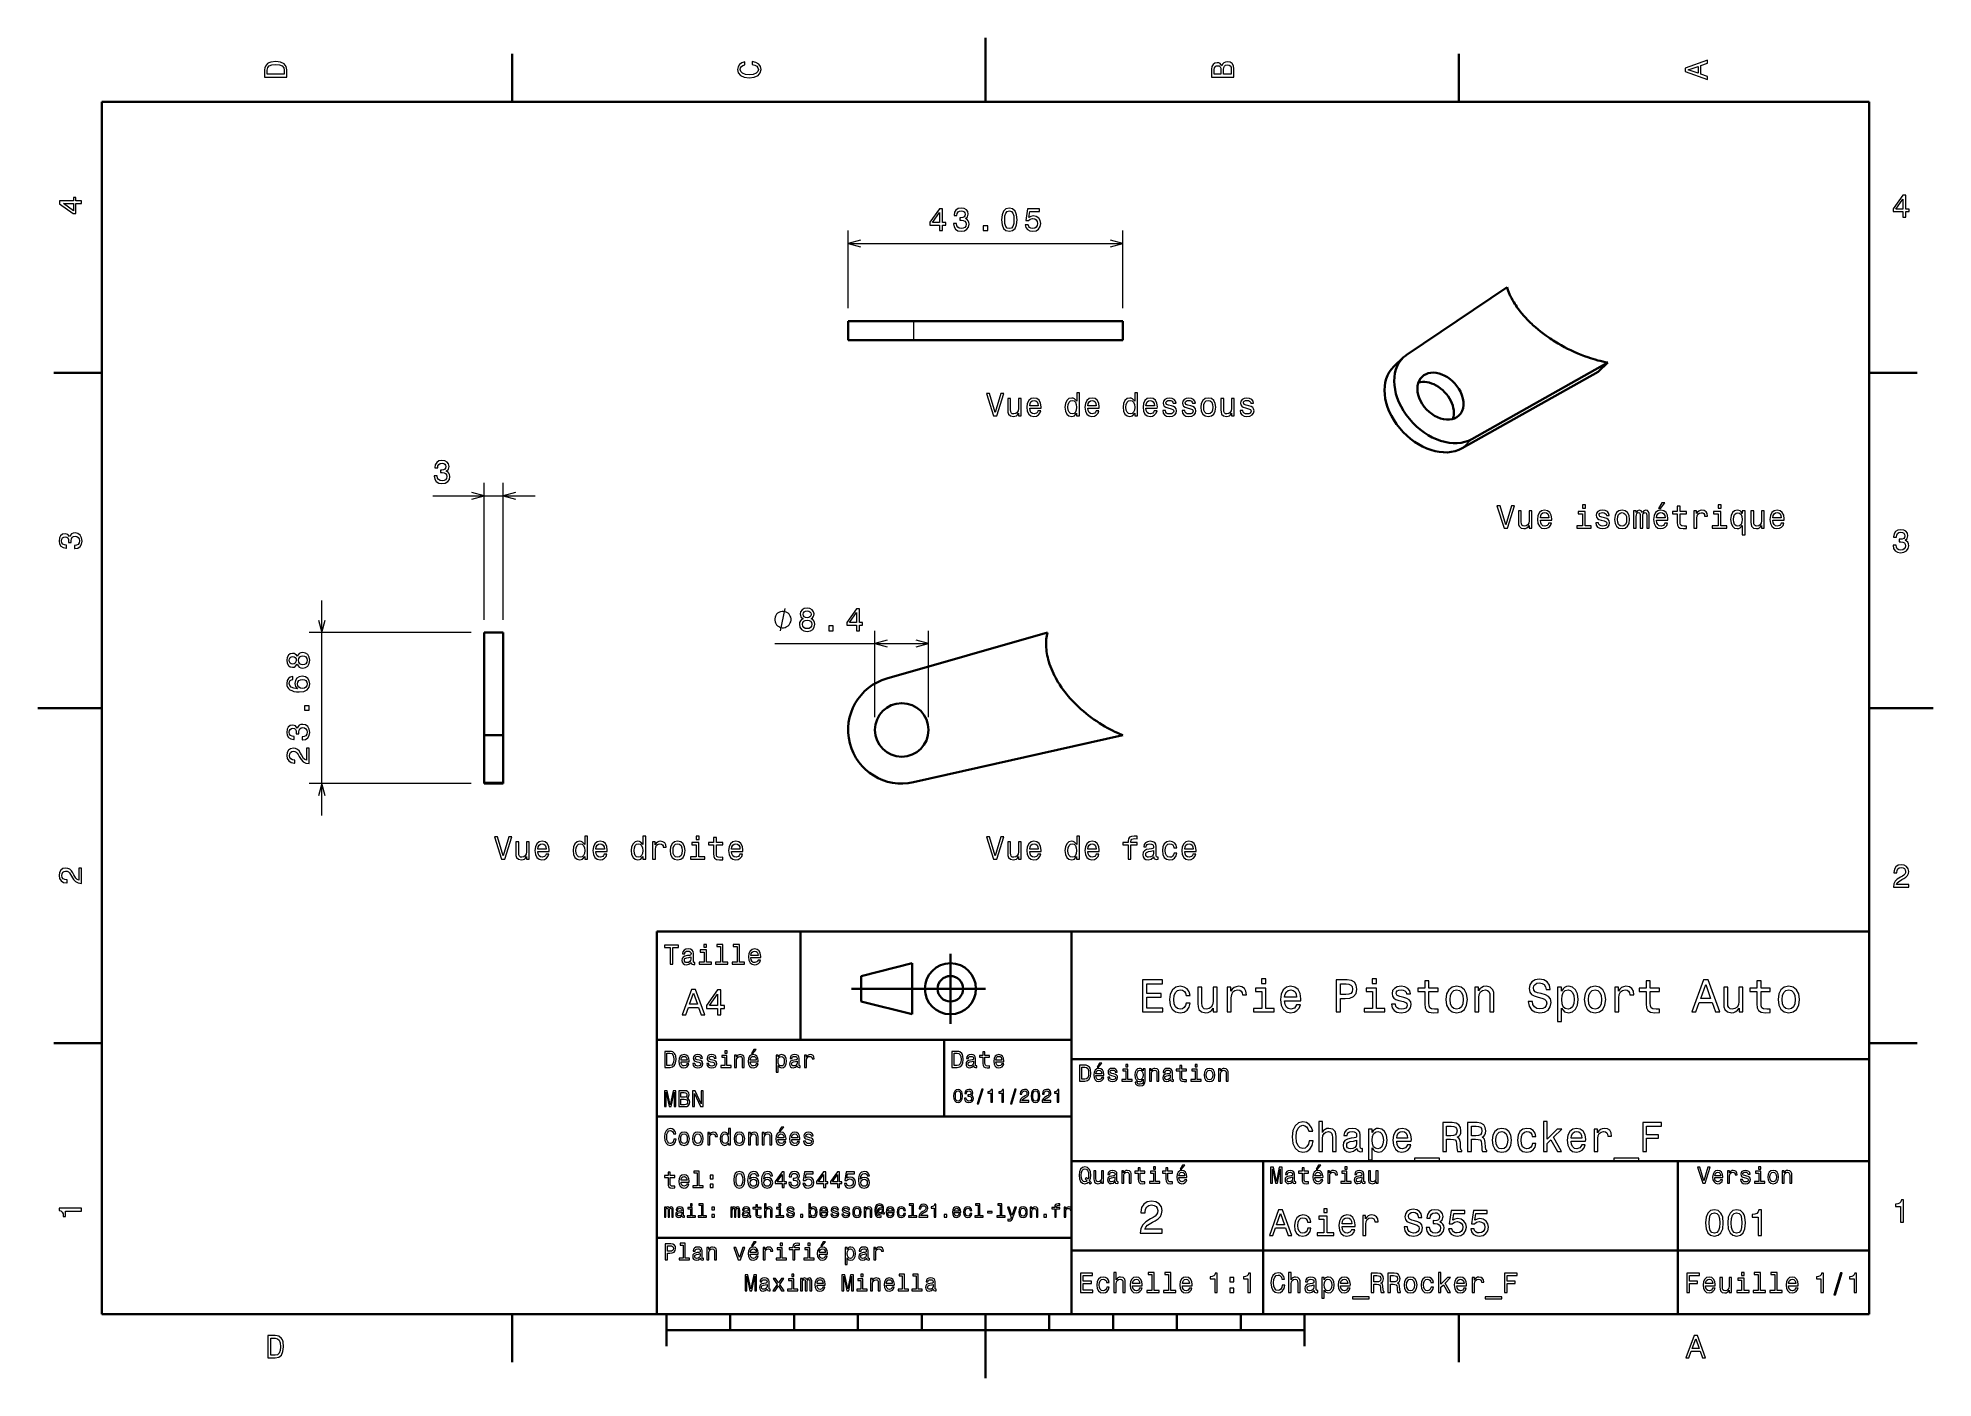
# Model space of a CAD drawing. Extents: x 0 to 297, y 0 to 210.
import ezdxf

# ---------------------------------------------------------------- set-up
doc = ezdxf.new("R2010")
doc.units = 0

msp = doc.modelspace()

# ---------------------------------------------------------------- linework, layer by layer
at = {"color": 7, "lineweight": 35, "ltscale": 0.25}
for p, q in [((148.5, 200), (148.5, 210)), ((10, 105), (0, 105)), ((287, 105), (297, 105)), ((192, 10), (192, 20)), ((148.5, 10), (148.5, 0))]:
    msp.add_line(p, q, dxfattribs=at)
at = {"color": 7, "lineweight": 35, "ltscale": 0.1875}
for p, q in [((74.300003, 200), (74.300003, 207.5)), ((222.699997, 200), (222.699997, 207.5)), ((10, 157.5), (2.5, 157.5)), ((287, 157.5), (294.5, 157.5)), ((10, 52.5), (2.5, 52.5)), ((287, 52.5), (294.5, 52.5)), ((74.300003, 10), (74.300003, 2.5)), ((222.699997, 10), (222.699997, 2.5))]:
    msp.add_line(p, q, dxfattribs=at)
at = {"color": 7, "lineweight": 35}
for p, q in [((287, 200), (10, 200)), ((10, 200), (10, 10)), ((287, 10), (287, 200)), ((137.213913, 165.627716), (170.026703, 165.627716)), ((137.213913, 162.627716), (170.026703, 162.627716)), ((223.187027, 145.689026), (244.486725, 157.673859)), ((224.708038, 147.127716), (246.007736, 159.112549)), ((158.197662, 116.838623), (133.058517, 109.635422)), ((137.213913, 93.364738), (170.026703, 100.738052)), ((97, 10), (97, 70)), ((97, 70), (287, 70)), ((162, 10), (162, 70)), ((287, 70), (287, 10)), ((127.5, 61), (148.5, 61)), ((97, 53), (162, 53)), ((162, 50), (287, 50)), ((97, 41), (162, 41)), ((162, 34), (287, 34)), ((257, 10), (257, 34)), ((97, 22), (162, 22)), ((162, 20), (287, 20)), ((10, 10), (287, 10)), ((97, 10), (287, 10)), ((98.5, 7.5), (198.5, 7.5))]:
    msp.add_line(p, q, dxfattribs=at)
at = {"color": 7, "lineweight": 13, "ltscale": 0.304397}
for p, q in [((126.972282, 167.627716), (126.972282, 179.803589)), ((170.026703, 167.627716), (170.026703, 179.803589))]:
    msp.add_line(p, q, dxfattribs=at)
at = {"color": 7, "lineweight": 13}
for p, q in [((126.972282, 177.803589), (170.026703, 177.803589)), ((69.909958, 118.838623), (69.909958, 140.259201)), ((72.909958, 118.838623), (72.909958, 140.259201)), ((44.513523, 88.16037), (44.513523, 121.838623)), ((67.909958, 116.838623), (42.513523, 116.838623)), ((67.909958, 93.16037), (42.513523, 93.16037))]:
    msp.add_line(p, q, dxfattribs=at)
at = {"color": 7, "lineweight": 35, "ltscale": 0.471375}
msp.add_line((230.233139, 170.933975), (214.585403, 160.41452), dxfattribs=at)
at = {"color": 7, "lineweight": 35, "ltscale": 0.256041}
for p, q in [((137.213913, 165.627716), (126.972282, 165.627716)), ((137.213913, 162.627716), (126.972282, 162.627716))]:
    msp.add_line(p, q, dxfattribs=at)
at = {"color": 7, "lineweight": 35, "ltscale": 0.075}
for p, q in [((126.972282, 162.627716), (126.972282, 165.627716)), ((170.026703, 162.627716), (170.026703, 165.627716)), ((72.909958, 116.838623), (69.909958, 116.838623)), ((72.909958, 100.738052), (69.909958, 100.738052)), ((72.909958, 93.16037), (69.909958, 93.16037))]:
    msp.add_line(p, q, dxfattribs=at)
at = {"color": 7, "lineweight": 13, "ltscale": 0.075}
for p, q in [((137.213913, 165.627716), (137.213913, 162.627716)), ((69.909958, 93.364738), (72.909958, 93.364738))]:
    msp.add_line(p, q, dxfattribs=at)
at = {"color": 7, "lineweight": 35, "ltscale": 0.052341}
for p, q in [((212.503693, 158.527542), (214.024704, 159.966232)), ((244.486725, 157.673859), (246.007736, 159.112549))]:
    msp.add_line(p, q, dxfattribs=at)
at = {"color": 7, "lineweight": 13, "ltscale": 0.052341}
msp.add_line((224.708038, 147.127716), (223.187027, 145.689026), dxfattribs=at)
at = {"color": 7, "lineweight": 13, "ltscale": 0.400901}
msp.add_line((61.873936, 138.259201), (77.909958, 138.259201), dxfattribs=at)
at = {"color": 7, "lineweight": 35, "ltscale": 0.362129}
for p, q in [((69.909958, 116.838623), (69.909958, 102.353455)), ((72.909958, 116.838623), (72.909958, 102.353455))]:
    msp.add_line(p, q, dxfattribs=at)
at = {"color": 8, "lineweight": 13, "ltscale": 0.338762}
for p, q in [((131.172287, 103.560371), (131.172287, 117.110863)), ((139.572281, 103.560371), (139.572281, 117.110863))]:
    msp.add_line(p, q, dxfattribs=at)
at = {"color": 8, "lineweight": 13}
msp.add_line((115.461609, 115.110863), (139.572281, 115.110863), dxfattribs=at)
at = {"color": 7, "lineweight": 35, "ltscale": 0.040385}
for p, q in [((69.909958, 102.353455), (69.909958, 100.738052)), ((72.909958, 102.353455), (72.909958, 100.738052))]:
    msp.add_line(p, q, dxfattribs=at)
at = {"color": 7, "lineweight": 35, "ltscale": 0.184333}
for p, q in [((69.909958, 93.364738), (69.909958, 100.738052)), ((72.909958, 93.364738), (72.909958, 100.738052))]:
    msp.add_line(p, q, dxfattribs=at)
at = {"color": 7, "lineweight": 35, "ltscale": 0.005109}
for p, q in [((69.909958, 93.364738), (69.909958, 93.16037)), ((72.909958, 93.364738), (72.909958, 93.16037))]:
    msp.add_line(p, q, dxfattribs=at)
at = {"color": 7, "lineweight": 35, "ltscale": 0.425}
msp.add_line((119.5, 53), (119.5, 70), dxfattribs=at)
at = {"color": 7, "lineweight": 35, "ltscale": 0.275}
msp.add_line((143, 55.5), (143, 66.5), dxfattribs=at)
at = {"color": 7, "lineweight": 35, "ltscale": 0.206155}
for p, q in [((129, 63), (137, 65)), ((137, 57), (129, 59))]:
    msp.add_line(p, q, dxfattribs=at)
at = {"color": 7, "lineweight": 35, "ltscale": 0.1}
msp.add_line((129, 59), (129, 63), dxfattribs=at)
at = {"color": 7, "lineweight": 35, "ltscale": 0.2}
msp.add_line((137, 65), (137, 57), dxfattribs=at)
at = {"color": 7, "lineweight": 35, "ltscale": 0.3}
msp.add_line((142, 41), (142, 53), dxfattribs=at)
at = {"color": 7, "lineweight": 35, "ltscale": 0.35}
msp.add_line((192, 20), (192, 34), dxfattribs=at)
at = {"color": 7, "lineweight": 35, "ltscale": 0.125}
for p, q in [((98.5, 10), (98.5, 5)), ((198.5, 10), (198.5, 5))]:
    msp.add_line(p, q, dxfattribs=at)
at = {"color": 7, "lineweight": 35, "ltscale": 0.0625}
for p, q in [((108.5, 10), (108.5, 7.5)), ((118.5, 10), (118.5, 7.5)), ((128.5, 10), (128.5, 7.5)), ((138.5, 10), (138.5, 7.5)), ((158.5, 10), (158.5, 7.5)), ((168.5, 10), (168.5, 7.5)), ((178.5, 10), (178.5, 7.5)), ((188.5, 10), (188.5, 7.5))]:
    msp.add_line(p, q, dxfattribs=at)
at = {"color": 7, "lineweight": 13}
for points in [[(35.533215, 204.994965), (35.533215, 203.829971), (39.033215, 203.829971), (39.033215, 204.994965), (38.922264, 205.544678), (38.584366, 205.953171), (38.034657, 206.205338), (37.283215, 206.296112), (36.516644, 206.215424), (36.21405, 206.114563), (35.971977, 205.973343), (35.644165, 205.56485), (35.563473, 205.297562)], [(35.951801, 204.959656), (36.027451, 205.342941), (36.259438, 205.605194), (36.672985, 205.761536), (37.283215, 205.811966), (37.873272, 205.756485), (38.286816, 205.600143), (38.533936, 205.332855), (38.614628, 204.959656), (38.614628, 204.298996), (35.951801, 204.298996)], [(111.93206, 205.817017), (112.35569, 205.716141), (112.658287, 205.549713), (112.844887, 205.317734), (112.905403, 205.045395), (112.814629, 204.71759), (112.54229, 204.460388), (112.098488, 204.28891), (111.483215, 204.233429), (110.872986, 204.28891), (110.424141, 204.455338), (110.151802, 204.71254), (110.055984, 205.045395), (110.106415, 205.287476), (110.247627, 205.494247), (110.474571, 205.655624), (110.787247, 205.766571), (110.787247, 206.245682), (110.308144, 206.094391), (109.94503, 205.832138), (109.718086, 205.474075), (109.637398, 205.045395), (109.763474, 204.510818), (110.116501, 204.10231), (110.696472, 203.840057), (111.483215, 203.749283), (112.269958, 203.840057), (112.84993, 204.10231), (113.208, 204.510818), (113.329041, 205.045395), (113.233215, 205.51442), (112.965927, 205.892654), (112.527161, 206.159943), (111.93206, 206.301163)], [(185.542007, 205.630417), (185.249496, 205.983429), (185.052811, 206.074219), (184.81073, 206.104477), (184.432495, 206.03891), (184.160156, 205.842224), (183.993729, 205.524506), (183.933212, 205.080704), (183.933212, 203.835022), (187.433212, 203.835022), (187.433212, 205.151306), (187.36261, 205.620331), (187.155838, 205.968307), (186.828018, 206.185165), (186.384216, 206.260818), (186.08667, 206.215424), (185.839554, 206.094391), (185.65799, 205.897705)], [(185.385666, 204.984879), (185.385666, 204.298996), (184.351807, 204.298996), (184.351807, 205.025223), (184.382065, 205.297562), (184.472839, 205.489197), (184.629181, 205.605194), (184.86116, 205.645538), (185.093155, 205.600143), (185.254532, 205.479111), (185.355408, 205.272339)], [(187.014618, 205.095825), (187.014618, 204.298996), (185.809296, 204.298996), (185.809296, 205.050446), (185.844589, 205.368164), (185.9505, 205.595108), (186.132065, 205.731277), (186.394302, 205.776657), (186.671692, 205.731277), (186.863327, 205.605194), (186.979324, 205.393372)], [(261.633209, 203.466858), (261.633209, 203.930847), (260.604401, 204.298996), (260.604401, 205.695969), (261.633209, 206.064133), (261.633209, 206.538193), (258.128174, 205.257217), (258.128174, 204.742798)], [(260.17572, 204.460388), (258.632477, 205), (260.17572, 205.539627)], [(6.833213, 184.02739), (6.833213, 184.481277), (5.965778, 184.481277), (5.965778, 184.98056), (5.56232, 184.98056), (5.56232, 184.481277), (3.408862, 184.481277), (3.408862, 184.022339), (5.521974, 182.489197), (5.965778, 182.489197), (5.965778, 184.02739)], [(292.277374, 181.916794), (292.731262, 181.916794), (292.731262, 182.784225), (293.23056, 182.784225), (293.23056, 183.187683), (292.731262, 183.187683), (292.731262, 185.341141), (292.272339, 185.341141), (290.739197, 183.228027), (290.739197, 182.784225), (292.277374, 182.784225)], [(291.162842, 183.187683), (292.277374, 184.756134), (292.277374, 183.187683)], [(5.56232, 182.912827), (3.993876, 184.02739), (5.56232, 184.02739)], [(141.304825, 179.803589), (141.758713, 179.803589), (141.758713, 180.671021), (142.257996, 180.671021), (142.257996, 181.074478), (141.758713, 181.074478), (141.758713, 183.227936), (141.299789, 183.227936), (139.766647, 181.114822), (139.766647, 180.671021), (141.304825, 180.671021)], [(140.190277, 181.074478), (141.304825, 182.642929), (141.304825, 181.074478)], [(143.492584, 180.903015), (143.492584, 180.867706), (143.573273, 180.38356), (143.810303, 180.020447), (144.183502, 179.788467), (144.677734, 179.702728), (145.20224, 179.788467), (145.595612, 180.010361), (145.847763, 180.363388), (145.938538, 180.817276), (145.898193, 181.114822), (145.787247, 181.356903), (145.605698, 181.543503), (145.363617, 181.679672), (145.691422, 181.952011), (145.807419, 182.385727), (145.731766, 182.779099), (145.514908, 183.076645), (145.16188, 183.263245), (144.677734, 183.328812), (144.223846, 183.248108), (143.87587, 183.026215), (143.648926, 182.673187), (143.573273, 182.204163), (143.573273, 182.168869), (144.022125, 182.168869), (144.062469, 182.491638), (144.193588, 182.723618), (144.405396, 182.864838), (144.702957, 182.915268), (144.965195, 182.874924), (145.156845, 182.769012), (145.272842, 182.597534), (145.318222, 182.365555), (145.272842, 182.118439), (145.151794, 181.952011), (144.939987, 181.851135), (144.652527, 181.820877), (144.455841, 181.825928), (144.455841, 181.427505), (144.702957, 181.437592), (145.020676, 181.392212), (145.257706, 181.271164), (145.398926, 181.074478), (145.449356, 180.817276), (145.393875, 180.524765), (145.24762, 180.307907), (145.01564, 180.171753), (144.707993, 180.126358), (144.390274, 180.176788), (144.158279, 180.328079), (144.012024, 180.57016), (143.956558, 180.903015)], [(151.020096, 181.513245), (151.095749, 180.721451), (151.332779, 180.156616), (151.711029, 179.813675), (152.235519, 179.702728), (152.754974, 179.813675), (153.133209, 180.156616), (153.365204, 180.721451), (153.445892, 181.513245), (153.365204, 182.299988), (153.269379, 182.612671), (153.133209, 182.869873), (152.754974, 183.212814), (152.235519, 183.328812), (151.711029, 183.212814), (151.332779, 182.864838), (151.095749, 182.299988)], [(151.504242, 181.513245), (151.544601, 182.123474), (151.670685, 182.562241), (151.897614, 182.819443), (152.235519, 182.910217), (152.568375, 182.819443), (152.795319, 182.562241), (152.921402, 182.123474), (152.961746, 181.513245), (152.921402, 180.897964), (152.795319, 180.459213), (152.568375, 180.202011), (152.235519, 180.116272), (151.897614, 180.202011), (151.670685, 180.459213), (151.544601, 180.897964)], [(154.720825, 180.716415), (154.831772, 180.302872), (155.078888, 179.980103), (155.442001, 179.778381), (155.905975, 179.702728), (156.415344, 179.793503), (156.813766, 180.040619), (157.065918, 180.43399), (157.161743, 180.938324), (157.076004, 181.407333), (156.833939, 181.775497), (156.455688, 182.012527), (155.966492, 182.098267), (155.588257, 182.037735), (155.295746, 181.871307), (155.436951, 182.814392), (156.970093, 182.814392), (156.970093, 183.227936), (155.09906, 183.227936), (154.821686, 181.37204), (155.225143, 181.37204), (155.517654, 181.60907), (155.890854, 181.694794), (156.213623, 181.639328), (156.460739, 181.477936), (156.617081, 181.23082), (156.672546, 180.913101), (156.617081, 180.595383), (156.455688, 180.348267), (156.208572, 180.191925), (155.890854, 180.136444), (155.623566, 180.171753), (155.416779, 180.287735), (155.265488, 180.469299), (155.189835, 180.716415)], [(148.15152, 179.803589), (148.847473, 179.803589), (148.847473, 180.555038), (148.15152, 180.555038)], [(150.895035, 154.276138), (150.017502, 151.295578), (149.114777, 154.276138), (148.635666, 154.276138), (149.76535, 150.771088), (150.269669, 150.771088), (151.37413, 154.276138)], [(154.097473, 153.479294), (153.653671, 153.479294), (153.653671, 151.915894), (153.603241, 151.552795), (153.456985, 151.290543), (153.230042, 151.12915), (152.932495, 151.07872), (152.695465, 151.119064), (152.544159, 151.240112), (152.458435, 151.446884), (152.438263, 151.73938), (152.438263, 153.479294), (151.994446, 153.479294), (151.994446, 151.699036), (152.009583, 151.340973), (152.105408, 151.043427), (152.397919, 150.771088), (152.866928, 150.675262), (153.119095, 150.710571), (153.335953, 150.801346), (153.522552, 150.957687), (153.673843, 151.184631), (153.673843, 150.771088), (154.097473, 150.771088)], [(155.433929, 151.996597), (157.209152, 151.996597), (157.214188, 152.203369), (157.133499, 152.78334), (156.911606, 153.217056), (156.558578, 153.479294), (156.089554, 153.575119), (155.630615, 153.474258), (155.277588, 153.191833), (155.050644, 152.73291), (154.969955, 152.127716), (155.045609, 151.507401), (155.272552, 151.053513), (155.620529, 150.771088), (156.074432, 150.675262), (156.467804, 150.740829), (156.790558, 150.912292), (157.027588, 151.184631), (157.163757, 151.547745), (156.725006, 151.547745), (156.634216, 151.346008), (156.503098, 151.194717), (156.129898, 151.073685), (155.842438, 151.12915), (155.62558, 151.305664), (155.48436, 151.59314), (155.433929, 151.981461)], [(155.433929, 152.369797), (155.48941, 152.717773), (155.62558, 152.974976), (155.832352, 153.131317), (156.104691, 153.186798), (156.371979, 153.131317), (156.578751, 152.974976), (156.704834, 152.717773), (156.750214, 152.369797)], [(162.781921, 151.189682), (162.781921, 150.771088), (163.225723, 150.771088), (163.225723, 154.39212), (162.786957, 154.39212), (162.786957, 153.06575), (162.449066, 153.449036), (162.242294, 153.539825), (162.005264, 153.575119), (161.576584, 153.474258), (161.243729, 153.191833), (161.026871, 152.737946), (160.951233, 152.127716), (161.026871, 151.517487), (161.243729, 151.058548), (161.576584, 150.771088), (162.005264, 150.675262), (162.242294, 150.710571), (162.454102, 150.801346)], [(162.080902, 153.176712), (162.373413, 153.10611), (162.595322, 152.909424), (162.72644, 152.581604), (162.776871, 152.127716), (162.72644, 151.668777), (162.595322, 151.340973), (162.373413, 151.139236), (162.080902, 151.073685), (161.803528, 151.139236), (161.591721, 151.340973), (161.4505, 151.673828), (161.405121, 152.127716), (161.4505, 152.576569), (161.591721, 152.904373), (161.803528, 153.10611)], [(164.542007, 151.996597), (166.317215, 151.996597), (166.322266, 152.203369), (166.241577, 152.78334), (166.019669, 153.217056), (165.666641, 153.479294), (165.197632, 153.575119), (164.738693, 153.474258), (164.385666, 153.191833), (164.158722, 152.73291), (164.078033, 152.127716), (164.153671, 151.507401), (164.380615, 151.053513), (164.728607, 150.771088), (165.182495, 150.675262), (165.575867, 150.740829), (165.898636, 150.912292), (166.135666, 151.184631), (166.271835, 151.547745), (165.833069, 151.547745), (165.742294, 151.346008), (165.611176, 151.194717), (165.237976, 151.073685), (164.9505, 151.12915), (164.733643, 151.305664), (164.592438, 151.59314), (164.542007, 151.981461)], [(164.542007, 152.369797), (164.597473, 152.717773), (164.733643, 152.974976), (164.940414, 153.131317), (165.212753, 153.186798), (165.480042, 153.131317), (165.686813, 152.974976), (165.812897, 152.717773), (165.858292, 152.369797)], [(171.889984, 151.189682), (171.889984, 150.771088), (172.333786, 150.771088), (172.333786, 154.39212), (171.895035, 154.39212), (171.895035, 153.06575), (171.557129, 153.449036), (171.350357, 153.539825), (171.113327, 153.575119), (170.684662, 153.474258), (170.351807, 153.191833), (170.134949, 152.737946), (170.059296, 152.127716), (170.134949, 151.517487), (170.351807, 151.058548), (170.684662, 150.771088), (171.113327, 150.675262), (171.350357, 150.710571), (171.56218, 150.801346)], [(171.18898, 153.176712), (171.481491, 153.10611), (171.703384, 152.909424), (171.834518, 152.581604), (171.884949, 152.127716), (171.834518, 151.668777), (171.703384, 151.340973), (171.481491, 151.139236), (171.18898, 151.073685), (170.911606, 151.139236), (170.699783, 151.340973), (170.558578, 151.673828), (170.513184, 152.127716), (170.558578, 152.576569), (170.699783, 152.904373), (170.911606, 153.10611)], [(173.65007, 151.996597), (175.425293, 151.996597), (175.430328, 152.203369), (175.34964, 152.78334), (175.127747, 153.217056), (174.774719, 153.479294), (174.305695, 153.575119), (173.846756, 153.474258), (173.493729, 153.191833), (173.266785, 152.73291), (173.186096, 152.127716), (173.261749, 151.507401), (173.488693, 151.053513), (173.83667, 150.771088), (174.290558, 150.675262), (174.683929, 150.740829), (175.006699, 150.912292), (175.243729, 151.184631), (175.379898, 151.547745), (174.941132, 151.547745), (174.850357, 151.346008), (174.719238, 151.194717), (174.346039, 151.073685), (174.058578, 151.12915), (173.841721, 151.305664), (173.7005, 151.59314), (173.65007, 151.981461)], [(173.65007, 152.369797), (173.705551, 152.717773), (173.841721, 152.974976), (174.048492, 153.131317), (174.320831, 153.186798), (174.58812, 153.131317), (174.794891, 152.974976), (174.920959, 152.717773), (174.966354, 152.369797)], [(177.62413, 152.349625), (177.195465, 152.450485), (176.877747, 152.566483), (176.771835, 152.803513), (176.802094, 152.96994), (176.90799, 153.090973), (177.079468, 153.166626), (177.326584, 153.196884), (177.563614, 153.166626), (177.750214, 153.075836), (177.871246, 152.939682), (177.921692, 152.758118), (178.355408, 152.758118), (178.355408, 152.768204), (178.279755, 153.096008), (178.072983, 153.353226), (177.750214, 153.514603), (177.326584, 153.575119), (176.897919, 153.514603), (176.585236, 153.348175), (176.38855, 153.101059), (176.328033, 152.788376), (176.373413, 152.485779), (176.514618, 152.273972), (176.746613, 152.122665), (177.084503, 152.016769), (177.578751, 151.895721), (177.881348, 151.769653), (177.962036, 151.668777), (177.992294, 151.517487), (177.946899, 151.330887), (177.825867, 151.189682), (177.629181, 151.098892), (177.366928, 151.068634), (177.089554, 151.098892), (176.887817, 151.204803), (176.751663, 151.376282), (176.696182, 151.613312), (176.267502, 151.613312), (176.33812, 151.209854), (176.544891, 150.917343), (176.872696, 150.740829), (177.326584, 150.675262), (177.800644, 150.740829), (178.148636, 150.917343), (178.360443, 151.199768), (178.436096, 151.567917), (178.380615, 151.885635), (178.224274, 152.102493), (177.967072, 152.243713)], [(180.660156, 152.349625), (180.231476, 152.450485), (179.913757, 152.566483), (179.807861, 152.803513), (179.838104, 152.96994), (179.944016, 153.090973), (180.115494, 153.166626), (180.36261, 153.196884), (180.59964, 153.166626), (180.78624, 153.075836), (180.907272, 152.939682), (180.957703, 152.758118), (181.391418, 152.758118), (181.391418, 152.768204), (181.315781, 153.096008), (181.109009, 153.353226), (180.78624, 153.514603), (180.36261, 153.575119), (179.933929, 153.514603), (179.621246, 153.348175), (179.424561, 153.101059), (179.364044, 152.788376), (179.409439, 152.485779), (179.550644, 152.273972), (179.782639, 152.122665), (180.120529, 152.016769), (180.614777, 151.895721), (180.917358, 151.769653), (180.998047, 151.668777), (181.02832, 151.517487), (180.982925, 151.330887), (180.861893, 151.189682), (180.665207, 151.098892), (180.402954, 151.068634), (180.12558, 151.098892), (179.923843, 151.204803), (179.787674, 151.376282), (179.732208, 151.613312), (179.303528, 151.613312), (179.37413, 151.209854), (179.580902, 150.917343), (179.908722, 150.740829), (180.36261, 150.675262), (180.83667, 150.740829), (181.184662, 150.917343), (181.396469, 151.199768), (181.472122, 151.567917), (181.416641, 151.885635), (181.2603, 152.102493), (181.003098, 152.243713)], [(182.238693, 152.122665), (182.319382, 151.507401), (182.551361, 151.053513), (182.919525, 150.771088), (183.413757, 150.675262), (183.902954, 150.771088), (184.271103, 151.048462), (184.503098, 151.50235), (184.588837, 152.122665), (184.503098, 152.737946), (184.271103, 153.196884), (183.902954, 153.474258), (183.413757, 153.575119), (182.919525, 153.474258), (182.551361, 153.191833), (182.319382, 152.737946)], [(182.692581, 152.127716), (182.737976, 152.581604), (182.879181, 152.909424), (183.106125, 153.111145), (183.413757, 153.181747), (183.716354, 153.111145), (183.943298, 152.914459), (184.084503, 152.581604), (184.134949, 152.127716), (184.084503, 151.668777), (183.943298, 151.335922), (183.716354, 151.134201), (183.413757, 151.068634), (183.106125, 151.134201), (182.879181, 151.335922), (182.737976, 151.668777)], [(187.493729, 153.479294), (187.049927, 153.479294), (187.049927, 151.915894), (186.999496, 151.552795), (186.853241, 151.290543), (186.626297, 151.12915), (186.328735, 151.07872), (186.091705, 151.119064), (185.940414, 151.240112), (185.854675, 151.446884), (185.834503, 151.73938), (185.834503, 153.479294), (185.390701, 153.479294), (185.390701, 151.699036), (185.405838, 151.340973), (185.501648, 151.043427), (185.794159, 150.771088), (186.263184, 150.675262), (186.51535, 150.710571), (186.732208, 150.801346), (186.918793, 150.957687), (187.070099, 151.184631), (187.070099, 150.771088), (187.493729, 150.771088)], [(189.768219, 152.349625), (189.339554, 152.450485), (189.02182, 152.566483), (188.915924, 152.803513), (188.946182, 152.96994), (189.052094, 153.090973), (189.223557, 153.166626), (189.470673, 153.196884), (189.707703, 153.166626), (189.894302, 153.075836), (190.01535, 152.939682), (190.065781, 152.758118), (190.499496, 152.758118), (190.499496, 152.768204), (190.423843, 153.096008), (190.217072, 153.353226), (189.894302, 153.514603), (189.470673, 153.575119), (189.041992, 153.514603), (188.729324, 153.348175), (188.532639, 153.101059), (188.472107, 152.788376), (188.517502, 152.485779), (188.658722, 152.273972), (188.890701, 152.122665), (189.228607, 152.016769), (189.722839, 151.895721), (190.025421, 151.769653), (190.106125, 151.668777), (190.136383, 151.517487), (190.090988, 151.330887), (189.969955, 151.189682), (189.77327, 151.098892), (189.511017, 151.068634), (189.233643, 151.098892), (189.031921, 151.204803), (188.895752, 151.376282), (188.840271, 151.613312), (188.411591, 151.613312), (188.482208, 151.209854), (188.688965, 150.917343), (189.016785, 150.740829), (189.470673, 150.675262), (189.944733, 150.740829), (190.292725, 150.917343), (190.504532, 151.199768), (190.580185, 151.567917), (190.524704, 151.885635), (190.368378, 152.102493), (190.11116, 152.243713)], [(62.121052, 141.358627), (62.121052, 141.323318), (62.201744, 140.839172), (62.438778, 140.476059), (62.811974, 140.24408), (63.306213, 140.15834), (63.830708, 140.24408), (64.224075, 140.465973), (64.476242, 140.819), (64.567017, 141.272888), (64.526672, 141.570435), (64.415726, 141.812515), (64.234169, 141.999115), (63.992092, 142.135284), (64.319901, 142.407623), (64.435898, 142.841339), (64.360245, 143.234711), (64.143387, 143.532257), (63.790359, 143.718857), (63.306213, 143.784424), (62.852322, 143.70372), (62.504337, 143.481827), (62.277393, 143.128799), (62.201744, 142.659775), (62.201744, 142.624481), (62.650593, 142.624481), (62.690937, 142.947235), (62.822063, 143.17923), (63.033878, 143.320435), (63.331429, 143.37088), (63.593674, 143.330536), (63.785316, 143.224625), (63.901314, 143.053146), (63.946701, 142.821167), (63.901314, 142.574036), (63.780273, 142.407623), (63.568459, 142.306747), (63.280994, 142.276489), (63.084309, 142.28154), (63.084309, 141.883118), (63.331429, 141.893204), (63.649151, 141.847809), (63.886185, 141.726776), (64.02739, 141.53009), (64.077827, 141.272888), (64.022354, 140.980377), (63.876099, 140.763519), (63.644108, 140.62735), (63.336472, 140.58197), (63.018749, 140.632401), (62.786758, 140.783691), (62.640507, 141.025772), (62.58503, 141.358627)], [(230.91716, 136.70224), (230.039627, 133.72168), (229.136902, 136.70224), (228.657791, 136.70224), (229.787476, 133.197189), (230.291794, 133.197189), (231.396255, 136.70224)], [(242.511536, 136.818222), (242.042511, 136.818222), (242.042511, 136.313904), (242.511536, 136.313904)], [(253.979828, 136.27356), (254.27739, 136.27356), (254.978394, 137.130905), (254.484161, 137.130905)], [(263.763702, 136.818222), (263.294678, 136.818222), (263.294678, 136.313904), (263.763702, 136.313904)], [(234.119598, 135.905396), (233.675797, 135.905396), (233.675797, 134.341995), (233.625366, 133.978897), (233.479111, 133.716644), (233.252167, 133.555252), (232.95462, 133.504822), (232.71759, 133.545166), (232.566284, 133.666214), (232.48056, 133.872986), (232.460388, 134.165482), (232.460388, 135.905396), (232.016571, 135.905396), (232.016571, 134.125137), (232.031708, 133.767075), (232.127533, 133.469528), (232.420044, 133.197189), (232.889053, 133.101364), (233.14122, 133.136673), (233.358078, 133.227448), (233.544678, 133.383789), (233.695969, 133.610733), (233.695969, 133.197189), (234.119598, 133.197189)], [(235.456055, 134.422699), (237.231277, 134.422699), (237.236313, 134.629471), (237.155624, 135.209442), (236.933731, 135.643158), (236.580704, 135.905396), (236.111679, 136.001221), (235.65274, 135.90036), (235.299713, 135.617935), (235.072769, 135.159012), (234.992081, 134.553818), (235.067734, 133.933502), (235.294678, 133.479614), (235.642654, 133.197189), (236.096558, 133.101364), (236.489929, 133.166931), (236.812683, 133.338394), (237.049713, 133.610733), (237.185883, 133.973846), (236.747131, 133.973846), (236.656342, 133.77211), (236.525223, 133.620819), (236.152023, 133.499786), (235.864563, 133.555252), (235.647705, 133.731766), (235.506485, 134.019241), (235.456055, 134.407562)], [(235.456055, 134.795898), (235.511536, 135.143875), (235.647705, 135.401077), (235.854477, 135.557419), (236.126816, 135.6129), (236.394104, 135.557419), (236.600876, 135.401077), (236.726959, 135.143875), (236.772339, 134.795898)], [(242.496399, 133.570389), (242.496399, 135.814621), (241.356628, 135.814621), (241.356628, 135.436386), (242.052597, 135.436386), (242.052597, 133.570389), (241.144821, 133.570389), (241.144821, 133.197189), (243.414276, 133.197189), (243.414276, 133.570389)], [(245.502167, 134.775726), (245.073502, 134.876587), (244.755768, 134.992584), (244.649872, 135.229614), (244.68013, 135.396042), (244.786026, 135.517075), (244.957504, 135.592728), (245.20462, 135.622986), (245.44165, 135.592728), (245.62825, 135.501938), (245.749283, 135.365784), (245.799713, 135.184219), (246.233444, 135.184219), (246.233444, 135.194305), (246.157791, 135.52211), (245.951019, 135.779327), (245.62825, 135.940704), (245.20462, 136.001221), (244.77594, 135.940704), (244.463257, 135.774277), (244.266571, 135.527161), (244.206055, 135.214478), (244.25145, 134.91188), (244.392654, 134.700073), (244.624649, 134.548767), (244.96254, 134.442871), (245.456787, 134.321823), (245.759369, 134.195755), (245.840057, 134.094879), (245.870331, 133.943588), (245.824936, 133.756989), (245.703903, 133.615784), (245.507217, 133.524994), (245.244965, 133.494736), (244.96759, 133.524994), (244.765854, 133.630905), (244.6297, 133.802383), (244.574219, 134.039413), (244.145538, 134.039413), (244.216141, 133.635956), (244.422913, 133.343445), (244.750732, 133.166931), (245.20462, 133.101364), (245.67868, 133.166931), (246.026672, 133.343445), (246.23848, 133.62587), (246.314133, 133.994019), (246.258652, 134.311737), (246.10231, 134.528595), (245.845108, 134.669815)], [(247.080704, 134.548767), (247.161392, 133.933502), (247.393372, 133.479614), (247.761536, 133.197189), (248.255768, 133.101364), (248.744965, 133.197189), (249.113129, 133.474564), (249.345108, 133.928452), (249.430847, 134.548767), (249.345108, 135.164047), (249.113129, 135.622986), (248.744965, 135.90036), (248.255768, 136.001221), (247.761536, 135.90036), (247.393372, 135.617935), (247.161392, 135.164047)], [(247.534592, 134.553818), (247.579987, 135.007706), (247.721191, 135.33551), (247.948135, 135.537247), (248.255768, 135.607849), (248.558365, 135.537247), (248.785309, 135.340561), (248.926514, 135.007706), (248.976959, 134.553818), (248.926514, 134.094879), (248.785309, 133.762024), (248.558365, 133.560303), (248.255768, 133.494736), (247.948135, 133.560303), (247.721191, 133.762024), (247.579987, 134.094879)], [(250.071335, 133.197189), (250.479843, 133.197189), (250.479843, 135.007706), (250.505051, 135.280045), (250.580704, 135.47673), (250.696701, 135.592728), (250.847992, 135.638107), (250.969025, 135.597763), (251.049713, 135.496902), (251.090073, 135.325424), (251.105194, 135.09848), (251.105194, 133.197189), (251.48848, 133.197189), (251.48848, 135.007706), (251.513702, 135.274994), (251.58934, 135.47168), (251.710388, 135.592728), (251.861679, 135.638107), (251.982712, 135.597763), (252.063416, 135.496902), (252.113846, 135.09848), (252.113846, 133.197189), (252.522339, 133.197189), (252.522339, 135.068222), (252.497131, 135.456558), (252.416443, 135.754105), (252.255051, 135.935669), (251.992798, 136.001221), (251.685165, 135.90036), (251.448135, 135.607849), (251.261536, 135.895309), (250.948853, 136.001221), (250.661392, 135.90036), (250.464706, 135.617935), (250.464706, 135.905396), (250.071335, 135.905396)], [(253.672195, 134.422699), (255.447418, 134.422699), (255.452454, 134.629471), (255.371765, 135.209442), (255.149872, 135.643158), (254.796844, 135.905396), (254.32782, 136.001221), (253.868881, 135.90036), (253.515854, 135.617935), (253.28891, 135.159012), (253.208221, 134.553818), (253.283875, 133.933502), (253.510818, 133.479614), (253.858795, 133.197189), (254.312683, 133.101364), (254.706055, 133.166931), (255.028824, 133.338394), (255.265854, 133.610733), (255.402023, 133.973846), (254.963257, 133.973846), (254.872482, 133.77211), (254.741364, 133.620819), (254.368164, 133.499786), (254.080704, 133.555252), (253.863846, 133.731766), (253.722626, 134.019241), (253.672195, 134.407562)], [(253.672195, 134.795898), (253.727676, 135.143875), (253.863846, 135.401077), (254.070618, 135.557419), (254.342957, 135.6129), (254.610245, 135.557419), (254.817017, 135.401077), (254.943085, 135.143875), (254.98848, 134.795898)], [(256.914978, 135.436386), (256.914978, 134.079758), (256.945251, 133.640991), (257.086456, 133.338394), (257.368896, 133.16188), (257.847992, 133.101364), (258.372498, 133.126587), (258.372498, 133.509872), (257.989197, 133.479614), (257.641205, 133.519958), (257.45462, 133.646042), (257.373932, 133.857849), (257.358795, 134.155396), (257.358795, 135.436386), (258.372498, 135.436386), (258.372498, 135.814621), (257.358795, 135.814621), (257.358795, 136.606415), (256.914978, 136.606415), (256.914978, 135.814621), (256.148438, 135.814621), (256.148438, 135.436386)], [(259.522339, 133.197189), (259.966156, 133.197189), (259.966156, 134.745453), (260.011536, 135.118652), (260.147705, 135.385956), (260.369598, 135.547333), (260.667145, 135.602814), (260.889069, 135.567505), (261.055481, 135.466644), (261.156342, 135.295166), (261.19165, 135.063187), (261.640503, 135.063187), (261.579987, 135.47168), (261.413544, 135.764191), (261.136169, 135.940704), (260.757935, 136.001221), (260.500732, 135.960876), (260.278839, 135.860016), (260.082153, 135.688538), (259.925812, 135.456558), (259.925812, 135.905396), (259.522339, 135.905396)], [(263.748566, 133.570389), (263.748566, 135.814621), (262.608795, 135.814621), (262.608795, 135.436386), (263.304749, 135.436386), (263.304749, 133.570389), (262.396973, 133.570389), (262.396973, 133.197189), (264.666443, 133.197189), (264.666443, 133.570389)], [(267.092224, 135.486816), (266.935883, 135.71376), (266.759369, 135.875137), (266.552612, 135.965927), (266.315552, 136.001221), (265.886902, 135.90036), (265.554047, 135.617935), (265.337189, 135.164047), (265.261536, 134.553818), (265.337189, 133.938538), (265.554047, 133.48465), (265.886902, 133.197189), (266.315552, 133.101364), (266.552612, 133.131622), (266.754333, 133.217361), (266.930847, 133.373703), (267.092224, 133.610733), (267.092224, 132.148193), (267.536041, 132.148193), (267.536041, 135.905396), (267.092224, 135.905396)], [(265.715424, 134.553818), (265.760803, 135.00267), (265.902039, 135.330475), (266.113831, 135.532196), (266.391205, 135.602814), (266.683716, 135.532196), (266.90564, 135.33551), (267.036743, 135.007706), (267.087189, 134.553818), (267.036743, 134.094879), (266.90564, 133.767075), (266.683716, 133.565338), (266.391205, 133.499786), (266.113831, 133.565338), (265.902039, 133.767075), (265.760803, 134.09993)], [(270.55188, 135.905396), (270.108063, 135.905396), (270.108063, 134.341995), (270.057648, 133.978897), (269.911377, 133.716644), (269.684448, 133.555252), (269.386902, 133.504822), (269.149872, 133.545166), (268.998566, 133.666214), (268.912842, 133.872986), (268.892639, 134.165482), (268.892639, 135.905396), (268.448853, 135.905396), (268.448853, 134.125137), (268.463989, 133.767075), (268.559814, 133.469528), (268.852295, 133.197189), (269.32132, 133.101364), (269.573486, 133.136673), (269.790344, 133.227448), (269.976959, 133.383789), (270.128235, 133.610733), (270.128235, 133.197189), (270.55188, 133.197189)], [(271.888336, 134.422699), (273.663544, 134.422699), (273.668579, 134.629471), (273.587891, 135.209442), (273.365997, 135.643158), (273.01297, 135.905396), (272.543945, 136.001221), (272.085022, 135.90036), (271.731995, 135.617935), (271.505035, 135.159012), (271.424347, 134.553818), (271.5, 133.933502), (271.726959, 133.479614), (272.074921, 133.197189), (272.528809, 133.101364), (272.92218, 133.166931), (273.244965, 133.338394), (273.481995, 133.610733), (273.618164, 133.973846), (273.179382, 133.973846), (273.088623, 133.77211), (272.957489, 133.620819), (272.58429, 133.499786), (272.296844, 133.555252), (272.079987, 133.731766), (271.938751, 134.019241), (271.888336, 134.407562)], [(271.888336, 134.795898), (271.943817, 135.143875), (272.079987, 135.401077), (272.286743, 135.557419), (272.559082, 135.6129), (272.826385, 135.557419), (273.033142, 135.401077), (273.159241, 135.143875), (273.20462, 134.795898)], [(5.73379, 129.979111), (5.769093, 129.979111), (6.253242, 130.059799), (6.616354, 130.296829), (6.848343, 130.670029), (6.934078, 131.164276), (6.848343, 131.688766), (6.626441, 132.082138), (6.273415, 132.334305), (5.819525, 132.425079), (5.521974, 132.384735), (5.279899, 132.273788), (5.0933, 132.092224), (4.957133, 131.850143), (4.684798, 132.177963), (4.251081, 132.293961), (3.857709, 132.218307), (3.560158, 132.00145), (3.373559, 131.648422), (3.307997, 131.164276), (3.388689, 130.710388), (3.610591, 130.362396), (3.963617, 130.135452), (4.432637, 130.059799), (4.46794, 130.059799), (4.46794, 130.508652), (4.145173, 130.548996), (3.913184, 130.680115), (3.771974, 130.891937), (3.721542, 131.189484), (3.761888, 131.451736), (3.867795, 131.643372), (4.039265, 131.759369), (4.271254, 131.804764), (4.518372, 131.759369), (4.684798, 131.638336), (4.785663, 131.426514), (4.815922, 131.139053), (4.810879, 130.942368), (5.209294, 130.942368), (5.199208, 131.189484), (5.244596, 131.507217), (5.365634, 131.744247), (5.56232, 131.885452), (5.819525, 131.935883), (6.112032, 131.880417), (6.328891, 131.734161), (6.465058, 131.502167), (6.510447, 131.194534), (6.460014, 130.876801), (6.308718, 130.644821), (6.066643, 130.498566), (5.73379, 130.443085)], [(290.729126, 130.51622), (290.729126, 130.480911), (290.809814, 129.996765), (291.046844, 129.633652), (291.420044, 129.401657), (291.914276, 129.315933), (292.438782, 129.401657), (292.832153, 129.623566), (293.08429, 129.976593), (293.175079, 130.430481), (293.134735, 130.728027), (293.023773, 130.970108), (292.842224, 131.156708), (292.600159, 131.292877), (292.927948, 131.565216), (293.043945, 131.998932), (292.968292, 132.392303), (292.751434, 132.68985), (292.398407, 132.87645), (291.914276, 132.942017), (291.460388, 132.861313), (291.112396, 132.63942), (290.885468, 132.286392), (290.809814, 131.817368), (290.809814, 131.782074), (291.258636, 131.782074), (291.299011, 132.104828), (291.430115, 132.336823), (291.641937, 132.478027), (291.939484, 132.528473), (292.201721, 132.488113), (292.393372, 132.382217), (292.509369, 132.210739), (292.554749, 131.97876), (292.509369, 131.731628), (292.388336, 131.565216), (292.176514, 131.46434), (291.889069, 131.434082), (291.692383, 131.439133), (291.692383, 131.04071), (291.939484, 131.050797), (292.257202, 131.005417), (292.494232, 130.884369), (292.635468, 130.687683), (292.685883, 130.430481), (292.630402, 130.13797), (292.484161, 129.921112), (292.252167, 129.784943), (291.944519, 129.739563), (291.626801, 129.789993), (291.394806, 129.941284), (291.248566, 130.183365), (291.193085, 130.51622)], [(40.627357, 111.846184), (40.768566, 111.588982), (40.965252, 111.412468), (41.212372, 111.301514), (41.509922, 111.266212), (41.958767, 111.346909), (42.306751, 111.578896), (42.528652, 111.957138), (42.614388, 112.471542), (42.528652, 112.980911), (42.306751, 113.359154), (41.958767, 113.591141), (41.509922, 113.67688), (41.212372, 113.636528), (40.965252, 113.530624), (40.768566, 113.349068), (40.627357, 113.096909), (40.506317, 113.29863), (40.339893, 113.439842), (40.138161, 113.525581), (39.891045, 113.55584), (39.532974, 113.475143), (39.245514, 113.263329), (39.058914, 112.920395), (38.988308, 112.471542), (39.058914, 112.017654), (39.245514, 111.674713), (39.532974, 111.457855), (39.891045, 111.38221), (40.138161, 111.407425), (40.339893, 111.493156)], [(39.931389, 111.861313), (39.709488, 111.901657), (39.538017, 112.022697), (39.43211, 112.21434), (39.391766, 112.471542), (39.43211, 112.723709), (39.538017, 112.915352), (39.709488, 113.036385), (39.931389, 113.081772), (40.158337, 113.036385), (40.334846, 112.915352), (40.450844, 112.723709), (40.486145, 112.471542), (40.445801, 112.21434), (40.334846, 112.022697), (40.158337, 111.901657)], [(41.499832, 111.750366), (41.232544, 111.795753), (41.030815, 111.942009), (40.899689, 112.168953), (40.854301, 112.471542), (40.899689, 112.769096), (41.030815, 112.99604), (41.232544, 113.142296), (41.499832, 113.192726), (41.7873, 113.142296), (42.004158, 112.99604), (42.145367, 112.769096), (42.190758, 112.471542), (42.145367, 112.168953), (42.004158, 111.942009), (41.7873, 111.795753)], [(39.956608, 109.945892), (39.548103, 109.850075), (39.245514, 109.628174), (39.053871, 109.285233), (38.988308, 108.841431), (39.023609, 108.543877), (39.119431, 108.286674), (39.275772, 108.059731), (39.497673, 107.868088), (39.775051, 107.716789), (40.112946, 107.605835), (40.51136, 107.535233), (40.960209, 107.51506), (41.676346, 107.595749), (42.195801, 107.842873), (42.50848, 108.241287), (42.614388, 108.785957), (42.523609, 109.275146), (42.286579, 109.648346), (41.91338, 109.890419), (41.439316, 109.976158), (40.960209, 109.890419), (40.592052, 109.658432), (40.360065, 109.300362), (40.279373, 108.85656), (40.380238, 108.377449), (40.667702, 108.019386), (40.112946, 108.095032), (39.714531, 108.256416), (39.477501, 108.503532), (39.396809, 108.846474), (39.437153, 109.098633), (39.54306, 109.290276), (39.719574, 109.416359), (39.956608, 109.481918)], [(41.444359, 109.486961), (41.762081, 109.431488), (42.004158, 109.290276), (42.165543, 109.063332), (42.215973, 108.780914), (42.165543, 108.48336), (42.009201, 108.256416), (41.767124, 108.110161), (41.449402, 108.064774), (41.136723, 108.115204), (40.899689, 108.256416), (40.748394, 108.488403), (40.692917, 108.801086), (40.748394, 109.073418), (40.894646, 109.290276), (41.13168, 109.431488)], [(42.513523, 104.651512), (42.513523, 105.347481), (41.762081, 105.347481), (41.762081, 104.651512)], [(41.414101, 99.992584), (41.449402, 99.992584), (41.933552, 100.073273), (42.296665, 100.310303), (42.528652, 100.683502), (42.614388, 101.177742), (42.528652, 101.702232), (42.306751, 102.095604), (41.953724, 102.347771), (41.499832, 102.438545), (41.202286, 102.398201), (40.960209, 102.287247), (40.773609, 102.105698), (40.637444, 101.863617), (40.365108, 102.191429), (39.931389, 102.307426), (39.538017, 102.231773), (39.240467, 102.014915), (39.053871, 101.661888), (38.988308, 101.177742), (39.069, 100.723846), (39.290901, 100.37587), (39.643929, 100.148918), (40.112946, 100.073273), (40.148251, 100.073273), (40.148251, 100.522118), (39.825481, 100.562469), (39.593494, 100.693588), (39.452286, 100.905403), (39.401852, 101.202957), (39.4422, 101.465202), (39.548103, 101.656845), (39.719574, 101.772842), (39.951565, 101.81823), (40.198681, 101.772842), (40.365108, 101.651802), (40.465973, 101.439987), (40.496231, 101.152527), (40.491188, 100.955841), (40.889603, 100.955841), (40.879517, 101.202957), (40.924908, 101.520683), (41.045944, 101.757713), (41.24263, 101.898918), (41.499832, 101.949356), (41.792343, 101.893875), (42.009201, 101.747627), (42.145367, 101.51564), (42.190758, 101.208), (42.140324, 100.890274), (41.989029, 100.658287), (41.746952, 100.512032), (41.414101, 100.456558)], [(42.513523, 96.296906), (42.513523, 98.702522), (42.079803, 98.702522), (42.079803, 96.801224), (41.842773, 96.907135), (41.646088, 97.088692), (41.288017, 97.648491), (41.136723, 97.946037), (40.919861, 98.278893), (40.667702, 98.515923), (40.370152, 98.652092), (40.032257, 98.702522), (39.608624, 98.616791), (39.275772, 98.379761), (39.063957, 98.016647), (38.988308, 97.547623), (39.074043, 97.063477), (39.311073, 96.69532), (39.689316, 96.45829), (40.188595, 96.377594), (40.259201, 96.377594), (40.259201, 96.836533), (40.218857, 96.836533), (39.875916, 96.88192), (39.623753, 97.018089), (39.462372, 97.234947), (39.406895, 97.522408), (39.457329, 97.814919), (39.583408, 98.031776), (39.780094, 98.172989), (40.027214, 98.223419), (40.259201, 98.188118), (40.455887, 98.092293), (40.627357, 97.930908), (40.778652, 97.709007), (40.940037, 97.411461), (41.252716, 96.917221), (41.585571, 96.569237), (41.989029, 96.362465), (42.498394, 96.296906)], [(73.805489, 84.808784), (72.927971, 81.828239), (72.02523, 84.808784), (71.546127, 84.808784), (72.675812, 81.303741), (73.18013, 81.303741), (74.284599, 84.808784)], [(77.007942, 84.011955), (76.564133, 84.011955), (76.564133, 82.448555), (76.513702, 82.085442), (76.367447, 81.823196), (76.140503, 81.661812), (75.842957, 81.611382), (75.605927, 81.651726), (75.454628, 81.772758), (75.368889, 81.97953), (75.348717, 82.272041), (75.348717, 84.011955), (74.904915, 84.011955), (74.904915, 82.231697), (74.920044, 81.873627), (75.015869, 81.576073), (75.308372, 81.303741), (75.77739, 81.207924), (76.029556, 81.243225), (76.246414, 81.334), (76.433014, 81.490341), (76.584312, 81.717285), (76.584312, 81.303741), (77.007942, 81.303741)], [(78.344398, 82.529243), (80.119614, 82.529243), (80.124657, 82.736015), (80.043961, 83.315987), (79.82206, 83.74971), (79.46904, 84.011955), (79.000015, 84.107773), (78.541084, 84.006912), (78.188057, 83.724487), (77.961113, 83.265556), (77.880417, 82.66037), (77.95607, 82.040054), (78.183014, 81.586159), (78.530998, 81.303741), (78.984886, 81.207924), (79.378258, 81.273483), (79.701027, 81.444954), (79.938057, 81.717285), (80.074226, 82.080399), (79.63546, 82.080399), (79.544685, 81.87867), (79.413559, 81.727371), (79.040359, 81.606339), (78.752899, 81.661812), (78.536041, 81.838326), (78.394829, 82.125786), (78.344398, 82.514114)], [(78.344398, 82.902443), (78.399872, 83.250427), (78.536041, 83.507629), (78.742813, 83.663971), (79.015144, 83.719444), (79.28244, 83.663971), (79.489212, 83.507629), (79.615288, 83.250427), (79.660675, 82.902443)], [(85.692383, 81.722328), (85.692383, 81.303741), (86.136185, 81.303741), (86.136185, 84.924782), (85.697418, 84.924782), (85.697418, 83.598412), (85.359528, 83.981697), (85.152756, 84.072472), (84.915726, 84.107773), (84.487045, 84.006912), (84.154198, 83.724487), (83.937332, 83.270599), (83.861687, 82.66037), (83.937332, 82.05014), (84.154198, 81.591202), (84.487045, 81.303741), (84.915726, 81.207924), (85.152756, 81.243225), (85.364571, 81.334)], [(84.991371, 83.709358), (85.283875, 83.638756), (85.505783, 83.44207), (85.636902, 83.114258), (85.687332, 82.66037), (85.636902, 82.201439), (85.505783, 81.873627), (85.283875, 81.671898), (84.991371, 81.606339), (84.713989, 81.671898), (84.502174, 81.873627), (84.36097, 82.206482), (84.315575, 82.66037), (84.36097, 83.109215), (84.502174, 83.437027), (84.713989, 83.638756)], [(87.452469, 82.529243), (89.227684, 82.529243), (89.232727, 82.736015), (89.152031, 83.315987), (88.93013, 83.74971), (88.577103, 84.011955), (88.108086, 84.107773), (87.649155, 84.006912), (87.296127, 83.724487), (87.069183, 83.265556), (86.988487, 82.66037), (87.06414, 82.040054), (87.291084, 81.586159), (87.639069, 81.303741), (88.092957, 81.207924), (88.486328, 81.273483), (88.809097, 81.444954), (89.046127, 81.717285), (89.182297, 82.080399), (88.74353, 82.080399), (88.652756, 81.87867), (88.521629, 81.727371), (88.14843, 81.606339), (87.86097, 81.661812), (87.644104, 81.838326), (87.502899, 82.125786), (87.452469, 82.514114)], [(87.452469, 82.902443), (87.507942, 83.250427), (87.644104, 83.507629), (87.850876, 83.663971), (88.123215, 83.719444), (88.390503, 83.663971), (88.597275, 83.507629), (88.723358, 83.250427), (88.768745, 82.902443)], [(94.800446, 81.722328), (94.800446, 81.303741), (95.244255, 81.303741), (95.244255, 84.924782), (94.805496, 84.924782), (94.805496, 83.598412), (94.467598, 83.981697), (94.260826, 84.072472), (94.023788, 84.107773), (93.595116, 84.006912), (93.262268, 83.724487), (93.04541, 83.270599), (92.969757, 82.66037), (93.04541, 82.05014), (93.262268, 81.591202), (93.595116, 81.303741), (94.023788, 81.207924), (94.260826, 81.243225), (94.472641, 81.334)], [(94.099442, 83.709358), (94.391953, 83.638756), (94.613846, 83.44207), (94.744972, 83.114258), (94.79541, 82.66037), (94.744972, 82.201439), (94.613846, 81.873627), (94.391953, 81.671898), (94.099442, 81.606339), (93.822067, 81.671898), (93.610245, 81.873627), (93.46904, 82.206482), (93.423645, 82.66037), (93.46904, 83.109215), (93.610245, 83.437027), (93.822067, 83.638756)], [(96.338631, 81.303741), (96.78244, 81.303741), (96.78244, 82.852013), (96.827827, 83.225212), (96.963989, 83.4925), (97.185898, 83.653885), (97.483444, 83.709358), (97.705345, 83.674057), (97.871773, 83.573196), (97.972641, 83.401726), (98.007942, 83.169739), (98.456787, 83.169739), (98.396271, 83.578239), (98.229843, 83.870743), (97.952469, 84.047256), (97.574226, 84.107773), (97.317017, 84.067429), (97.095116, 83.966568), (96.89843, 83.795097), (96.742088, 83.56311), (96.742088, 84.011955), (96.338631, 84.011955)], [(99.077103, 82.655327), (99.157799, 82.040054), (99.389786, 81.586159), (99.757942, 81.303741), (100.252174, 81.207924), (100.741371, 81.303741), (101.109528, 81.581116), (101.341515, 82.035011), (101.427246, 82.655327), (101.341515, 83.270599), (101.109528, 83.72953), (100.741371, 84.006912), (100.252174, 84.107773), (99.757942, 84.006912), (99.389786, 83.724487), (99.157799, 83.270599)], [(99.530991, 82.66037), (99.576385, 83.114258), (99.71759, 83.44207), (99.944542, 83.643799), (100.252174, 83.714401), (100.554771, 83.643799), (100.781715, 83.447113), (100.922928, 83.114258), (100.973358, 82.66037), (100.922928, 82.201439), (100.781715, 81.868584), (100.554771, 81.666855), (100.252174, 81.601295), (99.944542, 81.666855), (99.71759, 81.868584), (99.576385, 82.201439)], [(103.600876, 81.676941), (103.600876, 83.921173), (102.461105, 83.921173), (102.461105, 83.542938), (103.157074, 83.542938), (103.157074, 81.676941), (102.249298, 81.676941), (102.249298, 81.303741), (104.518745, 81.303741), (104.518745, 81.676941)], [(103.616013, 84.924782), (103.146988, 84.924782), (103.146988, 84.420456), (103.616013, 84.420456)], [(105.875374, 83.542938), (105.875374, 82.18631), (105.905632, 81.747543), (106.046844, 81.444954), (106.329269, 81.26844), (106.808372, 81.207924), (107.33287, 81.233139), (107.33287, 81.616425), (106.949585, 81.586159), (106.601593, 81.626511), (106.415001, 81.752586), (106.334305, 81.964401), (106.319183, 82.261955), (106.319183, 83.542938), (107.33287, 83.542938), (107.33287, 83.921173), (106.319183, 83.921173), (106.319183, 84.712967), (105.875374, 84.712967), (105.875374, 83.921173), (105.108803, 83.921173), (105.108803, 83.542938)], [(108.70462, 82.529243), (110.479843, 82.529243), (110.484879, 82.736015), (110.40419, 83.315987), (110.182289, 83.74971), (109.829262, 84.011955), (109.360245, 84.107773), (108.901306, 84.006912), (108.548279, 83.724487), (108.321335, 83.265556), (108.240646, 82.66037), (108.316299, 82.040054), (108.543243, 81.586159), (108.89122, 81.303741), (109.345108, 81.207924), (109.738487, 81.273483), (110.061249, 81.444954), (110.298279, 81.717285), (110.434448, 82.080399), (109.995689, 82.080399), (109.904907, 81.87867), (109.773788, 81.727371), (109.400589, 81.606339), (109.113129, 81.661812), (108.896271, 81.838326), (108.755051, 82.125786), (108.70462, 82.514114)], [(108.70462, 82.902443), (108.760101, 83.250427), (108.896271, 83.507629), (109.103043, 83.663971), (109.375374, 83.719444), (109.64267, 83.663971), (109.849442, 83.507629), (109.975517, 83.250427), (110.020905, 82.902443)], [(150.895035, 84.808784), (150.017502, 81.828239), (149.114777, 84.808784), (148.635666, 84.808784), (149.76535, 81.303741), (150.269669, 81.303741), (151.37413, 84.808784)], [(154.097473, 84.011955), (153.653671, 84.011955), (153.653671, 82.448555), (153.603241, 82.085442), (153.456985, 81.823196), (153.230042, 81.661812), (152.932495, 81.611382), (152.695465, 81.651726), (152.544159, 81.772758), (152.458435, 81.97953), (152.438263, 82.272041), (152.438263, 84.011955), (151.994446, 84.011955), (151.994446, 82.231697), (152.009583, 81.873627), (152.105408, 81.576073), (152.397919, 81.303741), (152.866928, 81.207924), (153.119095, 81.243225), (153.335953, 81.334), (153.522552, 81.490341), (153.673843, 81.717285), (153.673843, 81.303741), (154.097473, 81.303741)], [(155.433929, 82.529243), (157.209152, 82.529243), (157.214188, 82.736015), (157.133499, 83.315987), (156.911606, 83.74971), (156.558578, 84.011955), (156.089554, 84.107773), (155.630615, 84.006912), (155.277588, 83.724487), (155.050644, 83.265556), (154.969955, 82.66037), (155.045609, 82.040054), (155.272552, 81.586159), (155.620529, 81.303741), (156.074432, 81.207924), (156.467804, 81.273483), (156.790558, 81.444954), (157.027588, 81.717285), (157.163757, 82.080399), (156.725006, 82.080399), (156.634216, 81.87867), (156.503098, 81.727371), (156.129898, 81.606339), (155.842438, 81.661812), (155.62558, 81.838326), (155.48436, 82.125786), (155.433929, 82.514114)], [(155.433929, 82.902443), (155.48941, 83.250427), (155.62558, 83.507629), (155.832352, 83.663971), (156.104691, 83.719444), (156.371979, 83.663971), (156.578751, 83.507629), (156.704834, 83.250427), (156.750214, 82.902443)], [(162.781921, 81.722328), (162.781921, 81.303741), (163.225723, 81.303741), (163.225723, 84.924782), (162.786957, 84.924782), (162.786957, 83.598412), (162.449066, 83.981697), (162.242294, 84.072472), (162.005264, 84.107773), (161.576584, 84.006912), (161.243729, 83.724487), (161.026871, 83.270599), (160.951233, 82.66037), (161.026871, 82.05014), (161.243729, 81.591202), (161.576584, 81.303741), (162.005264, 81.207924), (162.242294, 81.243225), (162.454102, 81.334)], [(162.080902, 83.709358), (162.373413, 83.638756), (162.595322, 83.44207), (162.72644, 83.114258), (162.776871, 82.66037), (162.72644, 82.201439), (162.595322, 81.873627), (162.373413, 81.671898), (162.080902, 81.606339), (161.803528, 81.671898), (161.591721, 81.873627), (161.4505, 82.206482), (161.405121, 82.66037), (161.4505, 83.109215), (161.591721, 83.437027), (161.803528, 83.638756)], [(164.542007, 82.529243), (166.317215, 82.529243), (166.322266, 82.736015), (166.241577, 83.315987), (166.019669, 83.74971), (165.666641, 84.011955), (165.197632, 84.107773), (164.738693, 84.006912), (164.385666, 83.724487), (164.158722, 83.265556), (164.078033, 82.66037), (164.153671, 82.040054), (164.380615, 81.586159), (164.728607, 81.303741), (165.182495, 81.207924), (165.575867, 81.273483), (165.898636, 81.444954), (166.135666, 81.717285), (166.271835, 82.080399), (165.833069, 82.080399), (165.742294, 81.87867), (165.611176, 81.727371), (165.237976, 81.606339), (164.9505, 81.661812), (164.733643, 81.838326), (164.592438, 82.125786), (164.542007, 82.514114)], [(164.542007, 82.902443), (164.597473, 83.250427), (164.733643, 83.507629), (164.940414, 83.663971), (165.212753, 83.719444), (165.480042, 83.663971), (165.686813, 83.507629), (165.812897, 83.250427), (165.858292, 82.902443)], [(170.841003, 83.542938), (170.841003, 81.303741), (171.284805, 81.303741), (171.284805, 83.542938), (172.293442, 83.542938), (172.293442, 83.921173), (171.284805, 83.921173), (171.284805, 84.087601), (171.320099, 84.28933), (171.436096, 84.425499), (171.632782, 84.506187), (171.915207, 84.536453), (172.293442, 84.516281), (172.293442, 84.899567), (171.814331, 84.924782), (171.380615, 84.879387), (171.078033, 84.743225), (170.896469, 84.506187), (170.841003, 84.168297), (170.841003, 83.921173), (170.029037, 83.921173), (170.029037, 83.542938)], [(174.870529, 81.656769), (174.870529, 81.64164), (174.895752, 81.470169), (174.971405, 81.349129), (175.289124, 81.253311), (175.53624, 81.293655), (175.53624, 81.636597), (175.430328, 81.621468), (175.289124, 81.687027), (175.263901, 81.888756), (175.263901, 83.290771), (175.203384, 83.648842), (175.026871, 83.901001), (174.719238, 84.052299), (174.285522, 84.107773), (173.861893, 84.047256), (173.54921, 83.875786), (173.352524, 83.608498), (173.286957, 83.25547), (173.286957, 83.225212), (173.685379, 83.225212), (173.720673, 83.437027), (173.831635, 83.588326), (174.013184, 83.6791), (174.270386, 83.714401), (174.517517, 83.689186), (174.694016, 83.613541), (174.799927, 83.482414), (174.835236, 83.300858), (174.815063, 83.089043), (174.734375, 82.983139), (174.532639, 82.932701), (174.154388, 82.892357), (173.720673, 82.801582), (173.41304, 82.640198), (173.231491, 82.388039), (173.17601, 82.014839), (173.22644, 81.681984), (173.382782, 81.434868), (173.634949, 81.278526), (173.982925, 81.223053), (174.45195, 81.328957)], [(178.022552, 83.114258), (178.461304, 83.114258), (178.370529, 83.517715), (178.153671, 83.835442), (177.815781, 84.032127), (177.377014, 84.107773), (176.892868, 84.006912), (176.524719, 83.724487), (176.292725, 83.265556), (176.212036, 82.650284), (176.287689, 82.040054), (176.514618, 81.586159), (176.872696, 81.303741), (177.361893, 81.207924), (177.795609, 81.283569), (178.133499, 81.495384), (178.365494, 81.828239), (178.466354, 82.272041), (178.042725, 82.272041), (177.967072, 81.989624), (177.825867, 81.777802), (177.62413, 81.646683), (177.377014, 81.606339), (177.069382, 81.671898), (176.847473, 81.873627), (176.711304, 82.201439), (176.665924, 82.665413), (176.711304, 83.119301), (176.852524, 83.447113), (177.079468, 83.648842), (177.377014, 83.719444), (177.639267, 83.674057), (177.835953, 83.558067), (177.967072, 83.366425)], [(179.722122, 82.529243), (181.49733, 82.529243), (181.50238, 82.736015), (181.421692, 83.315987), (181.199783, 83.74971), (180.846756, 84.011955), (180.377731, 84.107773), (179.918808, 84.006912), (179.565781, 83.724487), (179.338837, 83.265556), (179.258148, 82.66037), (179.333786, 82.040054), (179.56073, 81.586159), (179.908722, 81.303741), (180.36261, 81.207924), (180.755981, 81.273483), (181.078751, 81.444954), (181.315781, 81.717285), (181.45195, 82.080399), (181.013184, 82.080399), (180.922409, 81.87867), (180.79129, 81.727371), (180.418091, 81.606339), (180.130615, 81.661812), (179.913757, 81.838326), (179.772552, 82.125786), (179.722122, 82.514114)], [(179.722122, 82.902443), (179.777588, 83.250427), (179.913757, 83.507629), (180.120529, 83.663971), (180.392868, 83.719444), (180.660156, 83.663971), (180.866928, 83.507629), (180.993011, 83.250427), (181.038391, 82.902443)], [(174.820099, 82.251869), (174.759583, 81.989624), (174.598206, 81.787888), (174.356125, 81.656769), (174.058578, 81.611382), (173.866928, 81.636597), (173.730759, 81.717285), (173.645035, 81.858498), (173.619812, 82.055183), (173.639984, 82.231697), (173.720673, 82.357773), (174.043442, 82.498985), (174.45195, 82.559502), (174.820099, 82.680542)], [(290.76947, 76.916786), (293.175079, 76.916786), (293.175079, 77.350502), (291.273773, 77.350502), (291.3797, 77.587532), (291.561249, 77.784218), (292.121033, 78.142288), (292.418579, 78.293587), (292.751434, 78.510445), (292.988464, 78.762604), (293.124634, 79.060158), (293.175079, 79.398056), (293.089355, 79.821686), (292.852325, 80.154541), (292.489197, 80.366356), (292.020172, 80.442001), (291.536041, 80.35627), (291.167877, 80.119232), (290.930847, 79.740997), (290.850159, 79.241714), (290.850159, 79.171112), (291.309082, 79.171112), (291.309082, 79.211456), (291.354462, 79.554398), (291.490631, 79.806557), (291.707489, 79.967941), (291.994965, 80.023415), (292.287476, 79.972984), (292.504333, 79.846901), (292.645538, 79.650215), (292.695984, 79.403099), (292.660675, 79.171112), (292.56485, 78.974426), (292.403473, 78.802956), (292.181549, 78.651657), (291.884003, 78.490273), (291.389771, 78.177589), (291.041779, 77.844742), (290.835022, 77.441284), (290.76947, 76.931915)], [(6.833213, 77.519447), (6.833213, 79.925072), (6.399496, 79.925072), (6.399496, 78.023773), (6.162464, 78.129684), (5.965778, 78.311241), (5.607709, 78.871033), (5.456412, 79.168587), (5.239553, 79.501442), (4.987392, 79.738472), (4.689842, 79.874641), (4.351945, 79.925072), (3.928314, 79.839333), (3.595461, 79.602303), (3.383646, 79.239189), (3.307997, 78.770172), (3.393732, 78.286018), (3.630764, 77.91787), (4.009006, 77.680832), (4.508286, 77.600143), (4.578891, 77.600143), (4.578891, 78.059074), (4.538545, 78.059074), (4.195605, 78.104462), (3.943444, 78.240631), (3.782061, 78.457489), (3.726585, 78.744957), (3.777017, 79.03746), (3.903098, 79.254318), (4.099784, 79.395531), (4.346902, 79.445961), (4.578891, 79.41066), (4.775577, 79.314842), (4.947046, 79.153458), (5.098343, 78.931557), (5.259727, 78.634003), (5.572406, 78.139771), (5.90526, 77.791786), (6.308718, 77.585014), (6.818084, 77.519447)], [(99.102303, 64.837173), (99.5, 64.837173), (99.5, 67.47406), (100.407784, 67.47406), (100.407784, 67.837173), (98.190201, 67.837173), (98.190201, 67.47406), (99.102303, 67.47406)], [(102.387611, 65.139771), (102.387611, 65.126801), (102.409225, 64.979828), (102.47406, 64.876076), (102.746399, 64.793945), (102.958214, 64.828529), (102.958214, 65.122475), (102.867432, 65.109505), (102.746399, 65.165703), (102.724785, 65.338615), (102.724785, 66.540344), (102.672913, 66.84726), (102.521614, 67.0634), (102.257927, 67.193085), (101.886169, 67.240631), (101.523056, 67.188759), (101.255043, 67.041786), (101.086456, 66.812675), (101.030258, 66.510086), (101.030258, 66.484146), (101.371758, 66.484146), (101.402016, 66.665703), (101.497116, 66.795387), (101.65274, 66.873199), (101.873199, 66.903458), (102.085014, 66.881844), (102.236313, 66.817001), (102.327087, 66.704605), (102.357346, 66.548988), (102.340057, 66.367432), (102.270897, 66.276657), (102.097984, 66.233429), (101.773773, 66.198845), (101.402016, 66.121033), (101.138329, 65.982704), (100.982712, 65.766571), (100.935158, 65.446686), (100.978386, 65.161385), (101.112389, 64.949562), (101.328529, 64.815559), (101.626801, 64.768013), (102.028816, 64.858788)], [(102.344383, 65.649857), (102.292511, 65.425072), (102.154182, 65.252159), (101.946686, 65.139771), (101.691643, 65.100861), (101.527374, 65.122475), (101.41066, 65.191643), (101.337173, 65.312675), (101.315559, 65.481262), (101.332855, 65.632561), (101.402016, 65.740631), (101.678673, 65.861671), (102.028816, 65.913544), (102.344383, 66.017288)], [(104.773773, 65.157059), (104.773773, 67.080688), (103.796829, 67.080688), (103.796829, 66.756485), (104.393372, 66.756485), (104.393372, 65.157059), (103.615273, 65.157059), (103.615273, 64.837173), (105.560516, 64.837173), (105.560516, 65.157059)], [(104.786743, 67.940918), (104.384727, 67.940918), (104.384727, 67.508644), (104.786743, 67.508644)], [(106.969742, 67.621033), (106.969742, 65.157059), (106.187317, 65.157059), (106.187317, 64.837173), (108.128242, 64.837173), (108.128242, 65.157059), (107.350143, 65.157059), (107.350143, 67.940918), (106.373199, 67.940918), (106.373199, 67.621033)], [(109.572044, 67.621033), (109.572044, 65.157059), (108.789627, 65.157059), (108.789627, 64.837173), (110.730545, 64.837173), (110.730545, 65.157059), (109.952454, 65.157059), (109.952454, 67.940918), (108.975502, 67.940918), (108.975502, 67.621033)], [(111.750717, 65.887604), (113.272339, 65.887604), (113.276657, 66.064842), (113.207497, 66.561958), (113.017288, 66.933716), (112.714699, 67.158501), (112.312683, 67.240631), (111.919312, 67.154175), (111.616714, 66.912102), (111.422188, 66.51873), (111.353027, 66), (111.41787, 65.4683), (111.612396, 65.079247), (111.91066, 64.837173), (112.299713, 64.755043), (112.636887, 64.811234), (112.913544, 64.958214), (113.116714, 65.191643), (113.233429, 65.502876), (112.857346, 65.502876), (112.779541, 65.329971), (112.667145, 65.200287), (112.34726, 65.096542), (112.100868, 65.144089), (111.914986, 65.295387), (111.793945, 65.541786), (111.750717, 65.874634)], [(111.750717, 66.207489), (111.798271, 66.50576), (111.914986, 66.726219), (112.092216, 66.860229), (112.325653, 66.907776), (112.554756, 66.860229), (112.731987, 66.726219), (112.840057, 66.50576), (112.878967, 66.207489)], [(173.109512, 57.381123), (176.279541, 57.381123), (176.279541, 57.986309), (173.772339, 57.986309), (173.772339, 59.679394), (176.005768, 59.679394), (176.005768, 60.277374), (173.772339, 60.277374), (173.772339, 61.775936), (176.221893, 61.775936), (176.221893, 62.381123), (173.109512, 62.381123)], [(192.439484, 62.554031), (191.769455, 62.554031), (191.769455, 61.833572), (192.439484, 61.833572)], [(203.462524, 57.381123), (204.125351, 57.381123), (204.125351, 59.492073), (204.860229, 59.492073), (205.602295, 59.528095), (206.193085, 59.780258), (206.574921, 60.270172), (206.704605, 60.940201), (206.603745, 61.559795), (206.315552, 62.013687), (205.840057, 62.287464), (205.191635, 62.381123), (203.462524, 62.381123)], [(209.788177, 62.554031), (209.118149, 62.554031), (209.118149, 61.833572), (209.788177, 61.833572)], [(234.20462, 59.030979), (233.548996, 59.030979), (233.693085, 58.267288), (234.053314, 57.70533), (234.608078, 57.366714), (235.357361, 57.244236), (236.099426, 57.359509), (236.654175, 57.67651), (237.007202, 58.17363), (237.136902, 58.82925), (237.028824, 59.420029), (236.726227, 59.801872), (236.236313, 60.054031), (235.580704, 60.241352), (235.018738, 60.378242), (234.651306, 60.536743), (234.442368, 60.767288), (234.377533, 61.127522), (234.442368, 61.451729), (234.629684, 61.696686), (234.917877, 61.862389), (235.314133, 61.920029), (235.71759, 61.84798), (236.034592, 61.653458), (236.24353, 61.32925), (236.344391, 60.889767), (237, 60.889767), (237, 60.904179), (236.884735, 61.581409), (236.546112, 62.085732), (236.01297, 62.402737), (235.292511, 62.510807), (234.644104, 62.402737), (234.139771, 62.100143), (233.815567, 61.631844), (233.700287, 61.026657), (233.793961, 60.486309), (234.067734, 60.118874), (234.5, 59.873917), (235.09079, 59.6866), (235.674362, 59.520893), (236.113831, 59.362389), (236.380402, 59.131844), (236.47406, 58.757202), (236.387619, 58.375359), (236.164276, 58.087173), (235.825653, 57.907059), (235.386169, 57.849422), (234.896255, 57.928673), (234.521622, 58.159222), (234.283875, 58.533859)], [(259.175781, 57.381123), (259.838623, 57.381123), (260.364563, 58.850864), (262.360229, 58.850864), (262.886169, 57.381123), (263.563416, 57.381123), (261.733429, 62.388329), (260.998566, 62.388329)], [(100.982712, 56.9049), (101.51297, 56.9049), (101.933716, 58.080692), (103.530258, 58.080692), (103.951012, 56.9049), (104.492798, 56.9049), (103.028816, 60.910664), (102.440926, 60.910664)], [(102.118156, 58.570606), (102.734871, 60.334293), (103.351585, 58.570606)], [(106.521614, 56.9049), (107.040344, 56.9049), (107.040344, 57.896255), (107.610954, 57.896255), (107.610954, 58.357349), (107.040344, 58.357349), (107.040344, 60.818443), (106.515854, 60.818443), (104.763687, 58.403458), (104.763687, 57.896255), (106.521614, 57.896255)], [(105.247841, 58.357349), (106.521614, 60.149857), (106.521614, 58.357349)], [(179.932281, 59.967579), (180.559082, 59.967579), (180.429398, 60.543945), (180.119598, 60.997837), (179.636887, 61.278816), (179.010086, 61.386887), (178.318436, 61.242794), (177.792511, 60.839336), (177.46109, 60.183716), (177.345825, 59.304752), (177.453888, 58.432995), (177.778091, 57.78458), (178.289627, 57.381123), (178.988464, 57.244236), (179.608063, 57.352303), (180.090775, 57.6549), (180.42218, 58.130402), (180.566284, 58.764408), (179.96109, 58.764408), (179.853027, 58.36095), (179.651291, 58.058357), (179.363113, 57.871037), (179.010086, 57.8134), (178.570602, 57.907059), (178.253601, 58.195244), (178.059082, 58.663544), (177.994232, 59.326366), (178.059082, 59.974781), (178.260803, 60.443081), (178.585007, 60.731266), (179.010086, 60.83213), (179.38472, 60.767288), (179.66571, 60.601585), (179.853027, 60.327808)], [(184.788177, 61.25), (184.154175, 61.25), (184.154175, 59.016571), (184.082123, 58.497837), (183.873199, 58.123196), (183.548996, 57.892651), (183.123917, 57.820602), (182.785294, 57.878242), (182.569168, 58.051151), (182.446686, 58.346542), (182.417862, 58.764408), (182.417862, 61.25), (181.783859, 61.25), (181.783859, 58.706772), (181.805481, 58.195244), (181.942368, 57.770172), (182.360229, 57.381123), (183.030258, 57.244236), (183.390488, 57.294666), (183.700287, 57.424351), (183.966858, 57.647694), (184.182999, 57.971901), (184.182999, 57.381123), (184.788177, 57.381123)], [(186.380402, 57.381123), (187.014404, 57.381123), (187.014404, 59.592937), (187.079254, 60.12608), (187.273773, 60.507923), (187.590775, 60.738472), (188.015854, 60.817722), (188.332855, 60.767288), (188.570602, 60.623199), (188.714691, 60.378242), (188.765121, 60.046829), (189.406342, 60.046829), (189.319885, 60.630402), (189.082123, 61.048271), (188.685883, 61.30043), (188.145538, 61.386887), (187.778091, 61.32925), (187.46109, 61.185158), (187.180115, 60.940201), (186.956772, 60.608788), (186.956772, 61.25), (186.380402, 61.25)], [(192.417862, 57.914265), (192.417862, 61.120316), (190.789627, 61.120316), (190.789627, 60.579971), (191.783859, 60.579971), (191.783859, 57.914265), (190.48703, 57.914265), (190.48703, 57.381123), (193.729111, 57.381123), (193.729111, 57.914265)], [(195.37175, 59.131844), (197.907776, 59.131844), (197.914978, 59.427231), (197.799713, 60.255764), (197.482712, 60.875359), (196.978378, 61.25), (196.30835, 61.386887), (195.65274, 61.242794), (195.148407, 60.839336), (194.824203, 60.183716), (194.708923, 59.319164), (194.817001, 58.432995), (195.141205, 57.78458), (195.638321, 57.381123), (196.286743, 57.244236), (196.848694, 57.337894), (197.309799, 57.582851), (197.648407, 57.971901), (197.842941, 58.490631), (197.216141, 58.490631), (197.086456, 58.20245), (196.899139, 57.986309), (196.365997, 57.8134), (195.955322, 57.892651), (195.645538, 58.14481), (195.443802, 58.555473), (195.37175, 59.110229)], [(195.37175, 59.664986), (195.451004, 60.162102), (195.645538, 60.529537), (195.940918, 60.75288), (196.329971, 60.83213), (196.711807, 60.75288), (197.007202, 60.529537), (197.187317, 60.162102), (197.252167, 59.664986)], [(205.01152, 61.76873), (205.443802, 61.725502), (205.760803, 61.588615), (205.94812, 61.336452), (206.01297, 60.940201), (205.940918, 60.522331), (205.746399, 60.270172), (205.414978, 60.140488), (204.96109, 60.104465), (204.125351, 60.104465), (204.125351, 61.76873)], [(209.766571, 57.914265), (209.766571, 61.120316), (208.138321, 61.120316), (208.138321, 60.579971), (209.132568, 60.579971), (209.132568, 57.914265), (207.835724, 57.914265), (207.835724, 57.381123), (211.077805, 57.381123), (211.077805, 57.914265)], [(214.060516, 59.636166), (213.44812, 59.780258), (212.994232, 59.945965), (212.842941, 60.28458), (212.886169, 60.522331), (213.03746, 60.695244), (213.282425, 60.803314), (213.635437, 60.846542), (213.97406, 60.803314), (214.240631, 60.67363), (214.413544, 60.479107), (214.485596, 60.219738), (215.105194, 60.219738), (215.105194, 60.23415), (214.997116, 60.70245), (214.701721, 61.069885), (214.240631, 61.30043), (213.635437, 61.386887), (213.023056, 61.30043), (212.57637, 61.062679), (212.29538, 60.709652), (212.208939, 60.262966), (212.273773, 59.830688), (212.475494, 59.528095), (212.806915, 59.311958), (213.289627, 59.16066), (213.995682, 58.987751), (214.427948, 58.807636), (214.543228, 58.663544), (214.586456, 58.447407), (214.521606, 58.180836), (214.348694, 57.979107), (214.067719, 57.849422), (213.693085, 57.806194), (213.296829, 57.849422), (213.008636, 58.000721), (212.814117, 58.245674), (212.734863, 58.584293), (212.122482, 58.584293), (212.223343, 58.007923), (212.518738, 57.590057), (212.98703, 57.337894), (213.635437, 57.244236), (214.312683, 57.337894), (214.809799, 57.590057), (215.112396, 57.993515), (215.220459, 58.519451), (215.141205, 58.973343), (214.917862, 59.283138), (214.55043, 59.484871)], [(217.353027, 60.579971), (217.353027, 58.64193), (217.396255, 58.015129), (217.597992, 57.582851), (218.001434, 57.330688), (218.685883, 57.244236), (219.43515, 57.280258), (219.43515, 57.827808), (218.887604, 57.78458), (218.390488, 57.842216), (218.123917, 58.022331), (218.008652, 58.324928), (217.98703, 58.75), (217.98703, 60.579971), (219.43515, 60.579971), (219.43515, 61.120316), (217.98703, 61.120316), (217.98703, 62.251438), (217.353027, 62.251438), (217.353027, 61.120316), (216.257935, 61.120316), (216.257935, 60.579971)], [(220.65274, 59.311958), (220.768005, 58.432995), (221.099426, 57.78458), (221.625366, 57.381123), (222.331421, 57.244236), (223.030258, 57.381123), (223.556198, 57.777374), (223.887604, 58.425793), (224.010086, 59.311958), (223.887604, 60.190922), (223.556198, 60.846542), (223.030258, 61.242794), (222.331421, 61.386887), (221.625366, 61.242794), (221.099426, 60.839336), (220.768005, 60.190922)], [(221.301147, 59.319164), (221.365997, 59.967579), (221.567719, 60.435879), (221.891937, 60.72406), (222.331421, 60.824928), (222.763687, 60.72406), (223.087891, 60.443081), (223.289627, 59.967579), (223.361679, 59.319164), (223.289627, 58.663544), (223.087891, 58.188038), (222.763687, 57.899853), (222.331421, 57.806194), (221.891937, 57.899853), (221.567719, 58.188038), (221.365997, 58.663544)], [(225.177246, 57.381123), (225.811249, 57.381123), (225.811249, 59.614552), (225.876083, 60.12608), (226.085022, 60.500717), (226.409225, 60.731266), (226.841507, 60.817722), (227.187317, 60.745674), (227.403458, 60.551151), (227.511536, 60.226944), (227.547546, 59.794666), (227.547546, 57.381123), (228.181564, 57.381123), (228.181564, 59.924351), (228.15274, 60.435879), (228.023056, 60.86095), (227.597992, 61.25), (226.935165, 61.386887), (226.567719, 61.336452), (226.257935, 61.199566), (225.991364, 60.969017), (225.782425, 60.659222), (225.782425, 61.25), (225.177246, 61.25)], [(238.786743, 60.652016), (238.786743, 61.25), (238.15274, 61.25), (238.15274, 55.882565), (238.786743, 55.882565), (238.786743, 57.971901), (239.010101, 57.633286), (239.262253, 57.409943), (239.896271, 57.244236), (240.50145, 57.381123), (240.976959, 57.791786), (241.286743, 58.440201), (241.402023, 59.319164), (241.286743, 60.190922), (240.976959, 60.839336), (240.50145, 61.242794), (239.896271, 61.386887), (239.550446, 61.343658), (239.255051, 61.206772), (239.002899, 60.976223)], [(239.788193, 57.8134), (239.363129, 57.907059), (239.053314, 58.195244), (238.858795, 58.663544), (238.793945, 59.319164), (238.858795, 59.967579), (239.053314, 60.435879), (239.363129, 60.716858), (239.788193, 60.817722), (240.177246, 60.716858), (240.48703, 60.428673), (240.681564, 59.960373), (240.753601, 59.319164), (240.681564, 58.67075), (240.48703, 58.195244), (240.177246, 57.907059)], [(242.338623, 59.311958), (242.453888, 58.432995), (242.785309, 57.78458), (243.311249, 57.381123), (244.017303, 57.244236), (244.716141, 57.381123), (245.242081, 57.777374), (245.573486, 58.425793), (245.695969, 59.311958), (245.573486, 60.190922), (245.242081, 60.846542), (244.716141, 61.242794), (244.017303, 61.386887), (243.311249, 61.242794), (242.785309, 60.839336), (242.453888, 60.190922)], [(242.98703, 59.319164), (243.05188, 59.967579), (243.253601, 60.435879), (243.57782, 60.72406), (244.017303, 60.824928), (244.449585, 60.72406), (244.773773, 60.443081), (244.97551, 59.967579), (245.047546, 59.319164), (244.97551, 58.663544), (244.773773, 58.188038), (244.449585, 57.899853), (244.017303, 57.806194), (243.57782, 57.899853), (243.253601, 58.188038), (243.05188, 58.663544)], [(247.100861, 57.381123), (247.734863, 57.381123), (247.734863, 59.592937), (247.799713, 60.12608), (247.994232, 60.507923), (248.311249, 60.738472), (248.736313, 60.817722), (249.053314, 60.767288), (249.291077, 60.623199), (249.435165, 60.378242), (249.485596, 60.046829), (250.126801, 60.046829), (250.040344, 60.630402), (249.802597, 61.048271), (249.406342, 61.30043), (248.865997, 61.386887), (248.498566, 61.32925), (248.181549, 61.185158), (247.900574, 60.940201), (247.677246, 60.608788), (247.677246, 61.25), (247.100861, 61.25)], [(252.05043, 60.579971), (252.05043, 58.64193), (252.093658, 58.015129), (252.29538, 57.582851), (252.698853, 57.330688), (253.383286, 57.244236), (254.132568, 57.280258), (254.132568, 57.827808), (253.585022, 57.78458), (253.087891, 57.842216), (252.82132, 58.022331), (252.706055, 58.324928), (252.684448, 58.75), (252.684448, 60.579971), (254.132568, 60.579971), (254.132568, 61.120316), (252.684448, 61.120316), (252.684448, 62.251438), (252.05043, 62.251438), (252.05043, 61.120316), (250.955322, 61.120316), (250.955322, 60.579971)], [(260.595093, 59.463257), (261.365997, 61.667866), (262.136902, 59.463257)], [(267.194519, 61.25), (266.560516, 61.25), (266.560516, 59.016571), (266.488464, 58.497837), (266.279541, 58.123196), (265.955322, 57.892651), (265.530243, 57.820602), (265.19165, 57.878242), (264.975494, 58.051151), (264.853027, 58.346542), (264.824219, 58.764408), (264.824219, 61.25), (264.190186, 61.25), (264.190186, 58.706772), (264.211792, 58.195244), (264.348694, 57.770172), (264.766571, 57.381123), (265.436584, 57.244236), (265.796814, 57.294666), (266.106628, 57.424351), (266.373199, 57.647694), (266.589325, 57.971901), (266.589325, 57.381123), (267.194519, 57.381123)], [(269.399109, 60.579971), (269.399109, 58.64193), (269.442352, 58.015129), (269.644073, 57.582851), (270.047546, 57.330688), (270.731995, 57.244236), (271.481262, 57.280258), (271.481262, 57.827808), (270.933716, 57.78458), (270.436584, 57.842216), (270.170013, 58.022331), (270.054749, 58.324928), (270.033142, 58.75), (270.033142, 60.579971), (271.481262, 60.579971), (271.481262, 61.120316), (270.033142, 61.120316), (270.033142, 62.251438), (269.399109, 62.251438), (269.399109, 61.120316), (268.304016, 61.120316), (268.304016, 60.579971)], [(272.698853, 59.311958), (272.814117, 58.432995), (273.145508, 57.78458), (273.671448, 57.381123), (274.377502, 57.244236), (275.076355, 57.381123), (275.602295, 57.777374), (275.933716, 58.425793), (276.056183, 59.311958), (275.933716, 60.190922), (275.602295, 60.846542), (275.076355, 61.242794), (274.377502, 61.386887), (273.671448, 61.242794), (273.145508, 60.839336), (272.814117, 60.190922)], [(273.34726, 59.319164), (273.412109, 59.967579), (273.613831, 60.435879), (273.938019, 60.72406), (274.377502, 60.824928), (274.809784, 60.72406), (275.134003, 60.443081), (275.335724, 59.967579), (275.407776, 59.319164), (275.335724, 58.663544), (275.134003, 58.188038), (274.809784, 57.899853), (274.377502, 57.806194), (273.938019, 57.899853), (273.613831, 58.188038), (273.412109, 58.663544)], [(99.080688, 51.190563), (98.248558, 51.190563), (98.248558, 48.690563), (99.080688, 48.690563), (99.473343, 48.769814), (99.765129, 49.011169), (99.945244, 49.40382), (100.010086, 49.940563), (99.952446, 50.488113), (99.880402, 50.70425), (99.779541, 50.877163), (99.487755, 51.111313), (99.296829, 51.168949)], [(99.055473, 50.891571), (99.329254, 50.837536), (99.516571, 50.671829), (99.628242, 50.376442), (99.664268, 49.940563), (99.624641, 49.519093), (99.51297, 49.223705), (99.322044, 49.047192), (99.055473, 48.989555), (98.583572, 48.989555), (98.583572, 50.891571)], [(100.784584, 49.565922), (102.052597, 49.565922), (102.056198, 49.713619), (101.998558, 50.127884), (101.840057, 50.437683), (101.587898, 50.625), (101.252884, 50.693443), (100.925072, 50.621399), (100.672913, 50.41967), (100.510803, 50.091862), (100.453171, 49.659584), (100.507202, 49.216499), (100.669312, 48.892292), (100.91787, 48.690563), (101.242073, 48.62212), (101.523056, 48.668949), (101.753601, 48.791428), (101.922913, 48.98595), (102.020172, 49.245319), (101.706772, 49.245319), (101.64193, 49.101227), (101.548271, 48.993156), (101.2817, 48.9067), (101.07637, 48.946327), (100.921471, 49.072407), (100.820602, 49.27774), (100.784584, 49.555115)], [(103.623199, 49.818085), (103.317001, 49.890129), (103.090057, 49.972984), (103.014412, 50.142292), (103.036026, 50.261169), (103.111671, 50.347622), (103.234146, 50.401657), (103.41066, 50.423271), (103.579971, 50.401657), (103.713257, 50.336815), (103.799713, 50.239555), (103.835732, 50.109871), (104.145531, 50.109871), (104.145531, 50.117077), (104.091499, 50.351227), (103.943802, 50.534943), (103.713257, 50.650219), (103.41066, 50.693443), (103.104469, 50.650219), (102.881126, 50.531342), (102.740631, 50.354828), (102.697403, 50.131485), (102.729828, 49.915348), (102.830688, 49.76405), (102.996399, 49.655983), (103.237755, 49.580334), (103.590775, 49.493877), (103.806915, 49.40382), (103.864555, 49.331772), (103.886169, 49.223705), (103.853745, 49.09042), (103.767288, 48.989555), (103.626801, 48.924713), (103.439484, 48.903099), (103.241356, 48.924713), (103.09726, 49.000362), (103, 49.122841), (102.960373, 49.292149), (102.654175, 49.292149), (102.704613, 49.003963), (102.852303, 48.795029), (103.086456, 48.668949), (103.41066, 48.62212), (103.749283, 48.668949), (103.997841, 48.795029), (104.149139, 48.996758), (104.203171, 49.259727), (104.163544, 49.486671), (104.051872, 49.641571), (103.868156, 49.742435)], [(105.791786, 49.818085), (105.485588, 49.890129), (105.258644, 49.972984), (105.182999, 50.142292), (105.204613, 50.261169), (105.280258, 50.347622), (105.40274, 50.401657), (105.579254, 50.423271), (105.748558, 50.401657), (105.881844, 50.336815), (105.9683, 50.239555), (106.004326, 50.109871), (106.314117, 50.109871), (106.314117, 50.117077), (106.260086, 50.351227), (106.112396, 50.534943), (105.881844, 50.650219), (105.579254, 50.693443), (105.273056, 50.650219), (105.049713, 50.531342), (104.909225, 50.354828), (104.865997, 50.131485), (104.898415, 49.915348), (104.999283, 49.76405), (105.164986, 49.655983), (105.406342, 49.580334), (105.759369, 49.493877), (105.975502, 49.40382), (106.033142, 49.331772), (106.054756, 49.223705), (106.022339, 49.09042), (105.935883, 48.989555), (105.795387, 48.924713), (105.60807, 48.903099), (105.409943, 48.924713), (105.265854, 49.000362), (105.168587, 49.122841), (105.12896, 49.292149), (104.822769, 49.292149), (104.873199, 49.003963), (105.020897, 48.795029), (105.255043, 48.668949), (105.579254, 48.62212), (105.91787, 48.668949), (106.166428, 48.795029), (106.317726, 48.996758), (106.371758, 49.259727), (106.33213, 49.486671), (106.220459, 49.641571), (106.036743, 49.742435)], [(107.981987, 48.957134), (107.981987, 50.560158), (107.16787, 50.560158), (107.16787, 50.289986), (107.664986, 50.289986), (107.664986, 48.957134), (107.016571, 48.957134), (107.016571, 48.690563), (108.637611, 48.690563), (108.637611, 48.957134)], [(107.992798, 51.27702), (107.657784, 51.27702), (107.657784, 50.916786), (107.992798, 50.916786)], [(109.181557, 48.690563), (109.498558, 48.690563), (109.498558, 49.807278), (109.530983, 50.063042), (109.635445, 50.250362), (109.797546, 50.365635), (110.013687, 50.408863), (110.1866, 50.372841), (110.29467, 50.275578), (110.348701, 50.113472), (110.366714, 49.897335), (110.366714, 48.690563), (110.683716, 48.690563), (110.683716, 49.962177), (110.669312, 50.217941), (110.604469, 50.430477), (110.39193, 50.625), (110.060516, 50.693443), (109.876801, 50.668228), (109.721901, 50.599785), (109.588615, 50.484512), (109.484146, 50.329613), (109.484146, 50.625), (109.181557, 50.625)], [(111.627518, 49.565922), (112.895531, 49.565922), (112.899132, 49.713619), (112.841499, 50.127884), (112.682999, 50.437683), (112.430832, 50.625), (112.095825, 50.693443), (111.768013, 50.621399), (111.515854, 50.41967), (111.353745, 50.091862), (111.296112, 49.659584), (111.350143, 49.216499), (111.512245, 48.892292), (111.760803, 48.690563), (112.085014, 48.62212), (112.365997, 48.668949), (112.596542, 48.791428), (112.765854, 48.98595), (112.863113, 49.245319), (112.549713, 49.245319), (112.484871, 49.101227), (112.391212, 48.993156), (112.124641, 48.9067), (111.919312, 48.946327), (111.764412, 49.072407), (111.663544, 49.27774), (111.627518, 49.555115)], [(111.84726, 50.88797), (112.059799, 50.88797), (112.560516, 51.500362), (112.207489, 51.500362)], [(115.986313, 50.326012), (115.986313, 50.625), (115.669312, 50.625), (115.669312, 47.941284), (115.986313, 47.941284), (115.986313, 48.98595), (116.097984, 48.816643), (116.22406, 48.704971), (116.541069, 48.62212), (116.843658, 48.690563), (117.081413, 48.895893), (117.236313, 49.2201), (117.293945, 49.659584), (117.236313, 50.095463), (117.081413, 50.41967), (116.843658, 50.621399), (116.541069, 50.693443), (116.368156, 50.671829), (116.220459, 50.603386), (116.094383, 50.488113)], [(119.005043, 48.942726), (119.005043, 48.931919), (119.023056, 48.809441), (119.077087, 48.722984), (119.304031, 48.654541), (119.480545, 48.683357), (119.480545, 48.928314), (119.4049, 48.917507), (119.304031, 48.96434), (119.286026, 49.108429), (119.286026, 50.109871), (119.242798, 50.365635), (119.116714, 50.54575), (118.896973, 50.65382), (118.587173, 50.693443), (118.284584, 50.650219), (118.061241, 50.52774), (117.920746, 50.336815), (117.873917, 50.084656), (117.873917, 50.063042), (118.158501, 50.063042), (118.183716, 50.21434), (118.26297, 50.322407), (118.392654, 50.387249), (118.57637, 50.412464), (118.752884, 50.394455), (118.878967, 50.34042), (118.954613, 50.246758), (118.979828, 50.117077), (118.965416, 49.965778), (118.907784, 49.890129), (118.763687, 49.854107), (118.493515, 49.825291), (118.183716, 49.760448), (117.963974, 49.645176), (117.834297, 49.465057), (117.79467, 49.19849), (117.830688, 48.960735), (117.942368, 48.784222), (118.122482, 48.67255), (118.37104, 48.632927), (118.706055, 48.708576)], [(120.143372, 48.690563), (120.460373, 48.690563), (120.460373, 49.796471), (120.492798, 50.063042), (120.590057, 50.253963), (120.748558, 50.369236), (120.961098, 50.408863), (121.119598, 50.383648), (121.238472, 50.3116), (121.310516, 50.189121), (121.335739, 50.023415), (121.656342, 50.023415), (121.613113, 50.315205), (121.49424, 50.524136), (121.296112, 50.650219), (121.02594, 50.693443), (120.842224, 50.664627), (120.683716, 50.592579), (120.543228, 50.4701), (120.431557, 50.304398), (120.431557, 50.625), (120.143372, 50.625)], [(144.080688, 51.190563), (143.248566, 51.190563), (143.248566, 48.690563), (144.080688, 48.690563), (144.473343, 48.769814), (144.765137, 49.011169), (144.945251, 49.40382), (145.010086, 49.940563), (144.952454, 50.488113), (144.880402, 50.70425), (144.779541, 50.877163), (144.487747, 51.111313), (144.296829, 51.168949)], [(144.055481, 50.891571), (144.329254, 50.837536), (144.516571, 50.671829), (144.628235, 50.376442), (144.664261, 49.940563), (144.624634, 49.519093), (144.51297, 49.223705), (144.322052, 49.047192), (144.055481, 48.989555), (143.583572, 48.989555), (143.583572, 50.891571)], [(146.656342, 48.942726), (146.656342, 48.931919), (146.674347, 48.809441), (146.728394, 48.722984), (146.955338, 48.654541), (147.131851, 48.683357), (147.131851, 48.928314), (147.056198, 48.917507), (146.955338, 48.96434), (146.937317, 49.108429), (146.937317, 50.109871), (146.894089, 50.365635), (146.768005, 50.54575), (146.548264, 50.65382), (146.23848, 50.693443), (145.935883, 50.650219), (145.71254, 50.52774), (145.572052, 50.336815), (145.525223, 50.084656), (145.525223, 50.063042), (145.809799, 50.063042), (145.835022, 50.21434), (145.914261, 50.322407), (146.043945, 50.387249), (146.227661, 50.412464), (146.404175, 50.394455), (146.530258, 50.34042), (146.605911, 50.246758), (146.631119, 50.117077), (146.616714, 49.965778), (146.559082, 49.890129), (146.414978, 49.854107), (146.144806, 49.825291), (145.835022, 49.760448), (145.61528, 49.645176), (145.485596, 49.465057), (145.445969, 49.19849), (145.481995, 48.960735), (145.593658, 48.784222), (145.773773, 48.67255), (146.022339, 48.632927), (146.357346, 48.708576)], [(148.100861, 50.289986), (148.100861, 49.320965), (148.122482, 49.007565), (148.223343, 48.791428), (148.425079, 48.665348), (148.767288, 48.62212), (149.141937, 48.640129), (149.141937, 48.913906), (148.868149, 48.892292), (148.619598, 48.921112), (148.486313, 49.011169), (148.42868, 49.162464), (148.417862, 49.375), (148.417862, 50.289986), (149.141937, 50.289986), (149.141937, 50.560158), (148.417862, 50.560158), (148.417862, 51.125721), (148.100861, 51.125721), (148.100861, 50.560158), (147.553314, 50.560158), (147.553314, 50.289986)], [(150.121765, 49.565922), (151.389771, 49.565922), (151.393372, 49.713619), (151.335739, 50.127884), (151.177231, 50.437683), (150.925079, 50.625), (150.590057, 50.693443), (150.262253, 50.621399), (150.010086, 50.41967), (149.847977, 50.091862), (149.790344, 49.659584), (149.844376, 49.216499), (150.006485, 48.892292), (150.255051, 48.690563), (150.579254, 48.62212), (150.860229, 48.668949), (151.090775, 48.791428), (151.260086, 48.98595), (151.357346, 49.245319), (151.043945, 49.245319), (150.979111, 49.101227), (150.885452, 48.993156), (150.618881, 48.9067), (150.413544, 48.946327), (150.258652, 49.072407), (150.157776, 49.27774), (150.121765, 49.555115)], [(100.784584, 49.832493), (100.824211, 50.081055), (100.921471, 50.264771), (101.069168, 50.376442), (101.263687, 50.416069), (101.454613, 50.376442), (101.602303, 50.264771), (101.69236, 50.081055), (101.724785, 49.832493)], [(111.627518, 49.832493), (111.667145, 50.081055), (111.764412, 50.264771), (111.912102, 50.376442), (112.106628, 50.416069), (112.297546, 50.376442), (112.445244, 50.264771), (112.535301, 50.081055), (112.567726, 49.832493)], [(116.48703, 48.9067), (116.274498, 48.953533), (116.119598, 49.097622), (116.022339, 49.331772), (115.989914, 49.659584), (116.022339, 49.983791), (116.119598, 50.217941), (116.274498, 50.358429), (116.48703, 50.408863), (116.681557, 50.358429), (116.836456, 50.21434), (116.933716, 49.98019), (116.969742, 49.659584), (116.933716, 49.335377), (116.836456, 49.097622), (116.681557, 48.953533)], [(118.969025, 49.367798), (118.925797, 49.180477), (118.810516, 49.036385), (118.637611, 48.942726), (118.425072, 48.910305), (118.288185, 48.928314), (118.190926, 48.98595), (118.129684, 49.086815), (118.111671, 49.227306), (118.126083, 49.353386), (118.183716, 49.443443), (118.414268, 49.544312), (118.706055, 49.587536), (118.969025, 49.673992)], [(146.620316, 49.367798), (146.577087, 49.180477), (146.461823, 49.036385), (146.28891, 48.942726), (146.07637, 48.910305), (145.939484, 48.928314), (145.842224, 48.98595), (145.780975, 49.086815), (145.76297, 49.227306), (145.777374, 49.353386), (145.835022, 49.443443), (146.065567, 49.544312), (146.357346, 49.587536), (146.620316, 49.673992)], [(150.121765, 49.832493), (150.161377, 50.081055), (150.258652, 50.264771), (150.406342, 50.376442), (150.600861, 50.416069), (150.791794, 50.376442), (150.939484, 50.264771), (151.029541, 50.081055), (151.061966, 49.832493)], [(164.080688, 49.030979), (163.248566, 49.030979), (163.248566, 46.530979), (164.080688, 46.530979), (164.473343, 46.610229), (164.765137, 46.851585), (164.945251, 47.244236), (165.010086, 47.780979), (164.952454, 48.328529), (164.880402, 48.544666), (164.779541, 48.717579), (164.487747, 48.951729), (164.296829, 49.009365)], [(164.055481, 48.731987), (164.329254, 48.677952), (164.516571, 48.512245), (164.628235, 48.216858), (164.664261, 47.780979), (164.624634, 47.359509), (164.51297, 47.064121), (164.322052, 46.887608), (164.055481, 46.829971), (163.583572, 46.829971), (163.583572, 48.731987)], [(165.784576, 47.406338), (167.052597, 47.406338), (167.056198, 47.554035), (166.998566, 47.9683), (166.840057, 48.278099), (166.587891, 48.465416), (166.252884, 48.533859), (165.925079, 48.461815), (165.672913, 48.260086), (165.510803, 47.932278), (165.453171, 47.5), (165.507202, 47.056915), (165.669312, 46.732708), (165.917862, 46.530979), (166.242081, 46.462536), (166.523056, 46.509365), (166.753601, 46.631844), (166.922913, 46.826366), (167.020172, 47.085735), (166.706772, 47.085735), (166.641937, 46.941643), (166.548264, 46.833572), (166.281708, 46.747116), (166.07637, 46.786743), (165.921463, 46.912823), (165.820602, 47.118156), (165.784576, 47.395531)], [(165.784576, 47.672909), (165.824203, 47.921471), (165.921463, 48.105186), (166.069168, 48.216858), (166.263687, 48.256485), (166.454605, 48.216858), (166.60231, 48.105186), (166.692368, 47.921471), (166.724777, 47.672909)], [(166.004318, 48.728386), (166.216858, 48.728386), (166.717575, 49.340778), (166.364548, 49.340778)], [(168.623199, 47.658501), (168.317001, 47.730545), (168.090057, 47.8134), (168.014404, 47.982708), (168.036026, 48.101585), (168.111664, 48.188038), (168.234146, 48.242073), (168.41066, 48.263687), (168.579971, 48.242073), (168.713257, 48.177231), (168.799713, 48.079971), (168.835739, 47.950287), (169.145538, 47.950287), (169.145538, 47.957493), (169.091492, 48.191643), (168.943802, 48.375359), (168.713257, 48.490635), (168.41066, 48.533859), (168.104462, 48.490635), (167.881119, 48.371758), (167.740631, 48.195244), (167.697403, 47.971901), (167.729828, 47.755764), (167.830688, 47.604465), (167.996399, 47.496399), (168.237747, 47.42075), (168.590775, 47.334293), (168.806915, 47.244236), (168.864548, 47.172188), (168.886169, 47.064121), (168.853745, 46.930836), (168.767288, 46.829971), (168.626801, 46.765129), (168.439484, 46.743515), (168.241348, 46.765129), (168.09726, 46.840778), (168, 46.963257), (167.960373, 47.132565), (167.654175, 47.132565), (167.704605, 46.844379), (167.85231, 46.635445), (168.086456, 46.509365), (168.41066, 46.462536), (168.749283, 46.509365), (168.997833, 46.635445), (169.149139, 46.837173), (169.203171, 47.100143), (169.163544, 47.327087), (169.05188, 47.481987), (168.868149, 47.582851)], [(170.8134, 46.79755), (170.8134, 48.400574), (169.999283, 48.400574), (169.999283, 48.130402), (170.496399, 48.130402), (170.496399, 46.79755), (169.847977, 46.79755), (169.847977, 46.530979), (171.469025, 46.530979), (171.469025, 46.79755)], [(170.824203, 49.117435), (170.489197, 49.117435), (170.489197, 48.757202), (170.824203, 48.757202)], [(173.518738, 46.617435), (173.518738, 48.465416), (173.216141, 48.465416), (173.216141, 48.152016), (172.967575, 48.4366), (172.816284, 48.508644), (172.646973, 48.533859), (172.340775, 48.461815), (172.103027, 48.260086), (171.94812, 47.935879), (171.894089, 47.5), (171.94812, 47.060516), (172.103027, 46.736309), (172.340775, 46.530979), (172.646973, 46.462536), (172.819885, 46.487751), (172.963974, 46.552593), (173.216141, 46.826366), (173.216141, 46.552593), (173.187317, 46.336456), (173.108063, 46.181557), (172.956772, 46.091499), (172.729828, 46.059078), (172.531708, 46.080692), (172.391205, 46.134727), (172.30835, 46.228386), (172.283142, 46.354465), (171.976944, 46.354465), (171.976944, 46.340057), (172.023773, 46.109509), (172.167862, 45.9366), (172.398407, 45.824928), (172.711823, 45.785301), (173.086456, 45.839336), (173.335022, 45.990635), (173.47551, 46.253601)], [(172.221909, 47.5), (172.254318, 47.820606), (172.351593, 48.058357), (172.502884, 48.198845), (172.704605, 48.249279), (172.917145, 48.198845), (173.075653, 48.058357), (173.172913, 47.820606), (173.208939, 47.5), (173.172913, 47.172188), (173.075653, 46.938038), (172.917145, 46.793949), (172.704605, 46.747116), (172.502884, 46.793949), (172.351593, 46.938038), (172.254318, 47.175793)], [(174.181549, 46.530979), (174.498566, 46.530979), (174.498566, 47.647694), (174.530975, 47.903458), (174.635452, 48.090778), (174.797546, 48.206051), (175.013687, 48.249279), (175.1866, 48.213257), (175.294662, 48.115993), (175.348709, 47.953888), (175.366714, 47.737751), (175.366714, 46.530979), (175.683716, 46.530979), (175.683716, 47.802593), (175.669312, 48.058357), (175.604462, 48.270893), (175.391937, 48.465416), (175.060516, 48.533859), (174.876801, 48.508644), (174.721909, 48.440201), (174.588623, 48.324928), (174.484146, 48.170029), (174.484146, 48.465416), (174.181549, 48.465416)], [(177.499283, 46.783142), (177.499283, 46.772335), (177.517288, 46.649857), (177.57132, 46.5634), (177.798264, 46.494957), (177.974777, 46.523773), (177.974777, 46.76873), (177.899139, 46.757923), (177.798264, 46.804756), (177.780258, 46.948845), (177.780258, 47.950287), (177.73703, 48.206051), (177.610947, 48.386166), (177.391205, 48.494236), (177.081406, 48.533859), (176.778824, 48.490635), (176.555481, 48.368156), (176.414978, 48.177231), (176.368149, 47.925072), (176.368149, 47.903458), (176.65274, 47.903458), (176.677948, 48.054756), (176.757202, 48.162823), (176.886887, 48.227665), (177.070602, 48.25288), (177.247116, 48.234871), (177.373199, 48.180836), (177.448853, 48.087173), (177.47406, 47.957493), (177.459656, 47.806194), (177.402023, 47.730545), (177.257919, 47.694523), (176.987747, 47.665707), (176.677948, 47.600864), (176.458206, 47.485592), (176.328537, 47.305473), (176.28891, 47.038906), (176.324921, 46.801151), (176.4366, 46.624638), (176.616714, 46.512966), (176.86528, 46.473343), (177.200287, 46.548992)], [(178.943802, 48.130402), (178.943802, 47.161381), (178.965424, 46.84798), (179.066284, 46.631844), (179.268005, 46.505764), (179.610229, 46.462536), (179.984863, 46.480545), (179.984863, 46.754322), (179.71109, 46.732708), (179.46254, 46.761528), (179.329254, 46.851585), (179.271606, 47.00288), (179.260803, 47.215416), (179.260803, 48.130402), (179.984863, 48.130402), (179.984863, 48.400574), (179.260803, 48.400574), (179.260803, 48.966137), (178.943802, 48.966137), (178.943802, 48.400574), (178.396255, 48.400574), (178.396255, 48.130402)], [(181.656342, 46.79755), (181.656342, 48.400574), (180.842224, 48.400574), (180.842224, 48.130402), (181.33934, 48.130402), (181.33934, 46.79755), (180.690918, 46.79755), (180.690918, 46.530979), (182.311966, 46.530979), (182.311966, 46.79755)], [(181.667145, 49.117435), (181.332138, 49.117435), (181.332138, 48.757202), (181.667145, 48.757202)], [(182.762253, 47.496399), (182.819885, 47.056915), (182.985596, 46.732708), (183.248566, 46.530979), (183.601593, 46.462536), (183.951004, 46.530979), (184.213974, 46.729107), (184.379684, 47.053314), (184.440918, 47.496399), (184.379684, 47.935879), (184.213974, 48.263687), (183.951004, 48.461815), (183.601593, 48.533859), (183.248566, 48.461815), (182.985596, 48.260086), (182.819885, 47.935879)], [(183.086456, 47.5), (183.118881, 47.824207), (183.219742, 48.058357), (183.381851, 48.20245), (183.601593, 48.25288), (183.817719, 48.20245), (183.979828, 48.061958), (184.080688, 47.824207), (184.116714, 47.5), (184.080688, 47.172188), (183.979828, 46.934437), (183.817719, 46.790344), (183.601593, 46.743515), (183.381851, 46.790344), (183.219742, 46.934437), (183.118881, 47.172188)], [(185.024506, 46.530979), (185.341492, 46.530979), (185.341492, 47.647694), (185.373917, 47.903458), (185.478394, 48.090778), (185.640488, 48.206051), (185.856628, 48.249279), (186.029541, 48.213257), (186.137604, 48.115993), (186.19165, 47.953888), (186.209656, 47.737751), (186.209656, 46.530979), (186.526657, 46.530979), (186.526657, 47.802593), (186.512253, 48.058357), (186.447403, 48.270893), (186.234879, 48.465416), (185.903458, 48.533859), (185.719742, 48.508644), (185.56485, 48.440201), (185.431564, 48.324928), (185.327087, 48.170029), (185.327087, 48.465416), (185.024506, 48.465416)], [(98.183716, 42.530979), (98.461098, 42.530979), (98.461098, 44.80043), (98.929398, 42.530979), (99.239197, 42.530979), (99.703888, 44.80043), (99.703888, 42.530979), (99.984871, 42.530979), (99.984871, 45.030979), (99.545387, 45.030979), (99.084297, 42.826366), (98.626801, 45.030979), (98.183716, 45.030979)], [(101.703171, 43.881844), (101.95533, 44.090778), (102.020172, 44.231266), (102.041786, 44.404179), (101.994957, 44.674351), (101.854469, 44.868874), (101.627518, 44.987751), (101.310516, 45.030979), (100.420746, 45.030979), (100.420746, 42.530979), (101.360954, 42.530979), (101.695969, 42.581413), (101.944527, 42.729107), (102.099426, 42.963257), (102.153458, 43.280258), (102.12104, 43.492794), (102.034584, 43.669308), (101.894089, 43.798992)], [(101.242073, 43.993515), (100.752159, 43.993515), (100.752159, 44.731987), (101.270897, 44.731987), (101.465416, 44.710373), (101.602303, 44.645531), (101.685158, 44.533859), (101.713974, 44.368156), (101.681557, 44.20245), (101.5951, 44.087173), (101.447403, 44.015129)], [(102.600143, 42.530979), (102.899139, 42.530979), (102.899139, 44.580692), (103.857346, 42.530979), (104.242798, 42.530979), (104.242798, 45.030979), (103.940201, 45.030979), (103.940201, 42.981266), (102.992798, 45.030979), (102.600143, 45.030979)], [(143.498566, 44.201729), (143.541794, 43.749279), (143.677231, 43.426514), (143.893372, 43.230549), (144.193085, 43.167149), (144.489914, 43.230549), (144.706055, 43.426514), (144.838623, 43.749279), (144.884735, 44.201729), (144.838623, 44.651299), (144.783859, 44.829971), (144.706055, 44.976948), (144.489914, 45.172913), (144.193085, 45.239193), (143.893372, 45.172913), (143.677231, 44.974064), (143.541794, 44.651299)], [(143.775223, 44.201729), (143.798279, 44.550434), (143.870316, 44.801155), (144, 44.948128), (144.193085, 45), (144.383286, 44.948128), (144.51297, 44.801155), (144.585022, 44.550434), (144.608078, 44.201729), (144.585022, 43.850143), (144.51297, 43.599426), (144.383286, 43.45245), (144.193085, 43.403458), (144, 43.45245), (143.870316, 43.599426), (143.798279, 43.850143)], [(145.201736, 43.853027), (145.201736, 43.832855), (145.247849, 43.556198), (145.383286, 43.348705), (145.596542, 43.216141), (145.878967, 43.167149), (146.17868, 43.216141), (146.403458, 43.342941), (146.547562, 43.54467), (146.599426, 43.804035), (146.57637, 43.974064), (146.51297, 44.112392), (146.409225, 44.219021), (146.270905, 44.296829), (146.458221, 44.45245), (146.524506, 44.700291), (146.481277, 44.925072), (146.357361, 45.0951), (146.155624, 45.201729), (145.878967, 45.239193), (145.619598, 45.193085), (145.420761, 45.066284), (145.291077, 44.864555), (145.247849, 44.596542), (145.247849, 44.57637), (145.504333, 44.57637), (145.52739, 44.760807), (145.60231, 44.893372), (145.723343, 44.974064), (145.893372, 45.002884), (146.043228, 44.979828), (146.15274, 44.919308), (146.219025, 44.821327), (146.244965, 44.688763), (146.219025, 44.54755), (146.149857, 44.45245), (146.028824, 44.394814), (145.864563, 44.377522), (145.752167, 44.380405), (145.752167, 44.15274), (145.893372, 44.158501), (146.074936, 44.132565), (146.210373, 44.0634), (146.291077, 43.951008), (146.319885, 43.804035), (146.288193, 43.63689), (146.20462, 43.51297), (146.072052, 43.435158), (145.896255, 43.409222), (145.714706, 43.438042), (145.582138, 43.524498), (145.498566, 43.662827), (145.466858, 43.853027)], [(147.213257, 42.956772), (147.412109, 42.956772), (148.109512, 45.279541), (147.907791, 45.279541)], [(149.345825, 43.224785), (149.608078, 43.224785), (149.608078, 45.239193), (149.412109, 45.239193), (149.360229, 45.0634), (149.256485, 44.945248), (149.097992, 44.876083), (148.878967, 44.853027), (148.878967, 44.648415), (149.345825, 44.648415)], [(151.080688, 43.224785), (151.342941, 43.224785), (151.342941, 45.239193), (151.146973, 45.239193), (151.095108, 45.0634), (150.991364, 44.945248), (150.832855, 44.876083), (150.613831, 44.853027), (150.613831, 44.648415), (151.080688, 44.648415)], [(152.417877, 42.956772), (152.616714, 42.956772), (153.314133, 45.279541), (153.112396, 45.279541)], [(153.899139, 43.224785), (155.273773, 43.224785), (155.273773, 43.472622), (154.187317, 43.472622), (154.247849, 43.60807), (154.351593, 43.720463), (154.671478, 43.925072), (154.841507, 44.011528), (155.031708, 44.135448), (155.167145, 44.279541), (155.244965, 44.44957), (155.273773, 44.642651), (155.224792, 44.884727), (155.08934, 45.074928), (154.881851, 45.195965), (154.613831, 45.239193), (154.337173, 45.190201), (154.126801, 45.054756), (153.991364, 44.838619), (153.945251, 44.553314), (153.945251, 44.51297), (154.207504, 44.51297), (154.207504, 44.536022), (154.233429, 44.731991), (154.311249, 44.876083), (154.435165, 44.9683), (154.599426, 45), (154.766571, 44.971184), (154.890488, 44.899136), (154.971191, 44.786743), (155, 44.645535), (154.979828, 44.51297), (154.925079, 44.400578), (154.832855, 44.302593), (154.706055, 44.216141), (154.536026, 44.12392), (154.253601, 43.945248), (154.054764, 43.755043), (153.9366, 43.524498), (153.899139, 43.233429)], [(155.642654, 44.201729), (155.685883, 43.749279), (155.821335, 43.426514), (156.037476, 43.230549), (156.337173, 43.167149), (156.634003, 43.230549), (156.850143, 43.426514), (156.982712, 43.749279), (157.028824, 44.201729), (156.982712, 44.651299), (156.927963, 44.829971), (156.850143, 44.976948), (156.634003, 45.172913), (156.337173, 45.239193), (156.037476, 45.172913), (155.821335, 44.974064), (155.685883, 44.651299)], [(155.919312, 44.201729), (155.942368, 44.550434), (156.01442, 44.801155), (156.144104, 44.948128), (156.337173, 45), (156.527374, 44.948128), (156.657059, 44.801155), (156.729111, 44.550434), (156.752167, 44.201729), (156.729111, 43.850143), (156.657059, 43.599426), (156.527374, 43.45245), (156.337173, 43.403458), (156.144104, 43.45245), (156.01442, 43.599426), (155.942368, 43.850143)], [(157.368881, 43.224785), (158.743515, 43.224785), (158.743515, 43.472622), (157.657059, 43.472622), (157.71759, 43.60807), (157.821335, 43.720463), (158.14122, 43.925072), (158.311249, 44.011528), (158.50145, 44.135448), (158.636887, 44.279541), (158.714706, 44.44957), (158.743515, 44.642651), (158.694534, 44.884727), (158.559082, 45.074928), (158.351593, 45.195965), (158.083572, 45.239193), (157.806915, 45.190201), (157.596542, 45.054756), (157.461105, 44.838619), (157.414993, 44.553314), (157.414993, 44.51297), (157.677231, 44.51297), (157.677231, 44.536022), (157.703171, 44.731991), (157.780991, 44.876083), (157.904907, 44.9683), (158.069168, 45), (158.236313, 44.971184), (158.360229, 44.899136), (158.440918, 44.786743), (158.469742, 44.645535), (158.44957, 44.51297), (158.394821, 44.400578), (158.302597, 44.302593), (158.175797, 44.216141), (158.005768, 44.12392), (157.723343, 43.945248), (157.524506, 43.755043), (157.406342, 43.524498), (157.368881, 43.233429)], [(159.755051, 43.224785), (160.017288, 43.224785), (160.017288, 45.239193), (159.821335, 45.239193), (159.769455, 45.0634), (159.66571, 44.945248), (159.507202, 44.876083), (159.288193, 44.853027), (159.288193, 44.648415), (159.755051, 44.648415)], [(177.463257, 47.208214), (177.420029, 47.020893), (177.304749, 46.876801), (177.131851, 46.783142), (176.919312, 46.750721), (176.782425, 46.76873), (176.68515, 46.826366), (176.623917, 46.927231), (176.605911, 47.067722), (176.620316, 47.193802), (176.677948, 47.283859), (176.908508, 47.384727), (177.200287, 47.427952), (177.463257, 47.514408)], [(101.321327, 42.829971), (100.752159, 42.829971), (100.752159, 43.690922), (101.288902, 43.690922), (101.515854, 43.665707), (101.677956, 43.590057), (101.775215, 43.460373), (101.80764, 43.273052), (101.775215, 43.074928), (101.685158, 42.938038), (101.533859, 42.855186)], [(99.66787, 37.460373), (99.595818, 37.15778), (99.476944, 36.941643), (99.311241, 36.808357), (99.116714, 36.765129), (98.882568, 36.829971), (98.698845, 37.024494), (98.57637, 37.341499), (98.536743, 37.780979), (98.57637, 38.216858), (98.695244, 38.537464), (98.87896, 38.731987), (99.116714, 38.80043), (99.289627, 38.764408), (99.437317, 38.663544), (99.552597, 38.501442), (99.631844, 38.278099), (99.97406, 38.278099), (99.865997, 38.620316), (99.678673, 38.879681), (99.422913, 39.041786), (99.116714, 39.099422), (98.734871, 39.009365), (98.443085, 38.757202), (98.25576, 38.342937), (98.190926, 37.780979), (98.25576, 37.219021), (98.443085, 36.804756), (98.734871, 36.548992), (99.116714, 36.462536), (99.451729, 36.530979), (99.721901, 36.721901), (99.912827, 37.035301), (100.013687, 37.460373)], [(108.201729, 36.829971), (108.201729, 36.530979), (108.51873, 36.530979), (108.51873, 39.117435), (108.20533, 39.117435), (108.20533, 38.170029), (107.963974, 38.443802), (107.816284, 38.508644), (107.646973, 38.533859), (107.340775, 38.461815), (107.103027, 38.260086), (106.948128, 37.935879), (106.894089, 37.5), (106.948128, 37.064121), (107.103027, 36.736309), (107.340775, 36.530979), (107.646973, 36.462536), (107.816284, 36.487751), (107.967575, 36.552593)], [(116.184441, 38.728386), (116.396973, 38.728386), (116.897697, 39.340778), (116.54467, 39.340778)], [(199.226227, 37.203171), (199.096542, 36.658501), (198.882568, 36.269451), (198.58429, 36.029537), (198.234146, 35.951729), (197.812683, 36.068443), (197.481979, 36.418587), (197.26152, 36.989193), (197.190201, 37.780258), (197.26152, 38.564842), (197.475494, 39.14193), (197.806198, 39.492073), (198.234146, 39.615273), (198.54538, 39.55043), (198.811234, 39.368874), (199.018723, 39.077087), (199.161377, 38.675072), (199.777374, 38.675072), (199.582855, 39.291065), (199.245667, 39.757923), (198.785294, 40.049709), (198.234146, 40.153458), (197.546829, 39.991352), (197.021606, 39.537464), (196.684433, 38.791786), (196.567719, 37.780258), (196.684433, 36.76873), (197.021606, 36.023052), (197.546829, 35.562679), (198.234146, 35.407059), (198.837173, 35.530258), (199.323486, 35.873917), (199.667145, 36.438038), (199.848694, 37.203171)], [(200.73703, 35.530258), (201.307632, 35.530258), (201.307632, 37.540344), (201.365997, 38.000721), (201.554031, 38.337894), (201.845825, 38.545387), (202.234863, 38.623199), (202.546112, 38.558357), (202.740631, 38.383286), (202.837891, 38.091499), (202.870316, 37.70245), (202.870316, 35.530258), (203.440918, 35.530258), (203.440918, 37.819164), (203.414978, 38.279537), (203.298264, 38.662102), (202.91571, 39.012245), (202.319168, 39.135445), (201.994949, 39.090057), (201.716141, 38.966858), (201.482712, 38.772331), (201.307632, 38.506485), (201.307632, 40.185879), (200.73703, 40.185879)], [(206.708923, 35.98415), (206.708923, 35.964695), (206.741348, 35.744236), (206.838608, 35.588615), (207.247116, 35.465416), (207.564835, 35.517288), (207.564835, 35.958214), (207.428665, 35.938759), (207.247116, 36.023052), (207.214691, 36.282421), (207.214691, 38.085014), (207.136887, 38.545387), (206.909943, 38.869595), (206.514404, 39.064121), (205.956772, 39.135445), (205.412094, 39.057636), (205.010086, 38.837173), (204.757202, 38.493515), (204.672913, 38.039623), (204.672913, 38.000721), (205.18515, 38.000721), (205.230545, 38.273052), (205.373199, 38.467579), (205.606628, 38.584293), (205.937317, 38.629681), (206.255035, 38.59726), (206.481979, 38.5), (206.618149, 38.331409), (206.663544, 38.09798), (206.637604, 37.825645), (206.533859, 37.68948), (206.27449, 37.624638), (205.788177, 37.572765), (205.230545, 37.456051), (204.835007, 37.248558), (204.601578, 36.924351), (204.530258, 36.444523), (204.595093, 36.016571), (204.796112, 35.698845), (205.120316, 35.497837), (205.567719, 35.426514), (206.170746, 35.562679)], [(209.082123, 38.474064), (209.082123, 39.012245), (208.51152, 39.012245), (208.51152, 34.181557), (209.082123, 34.181557), (209.082123, 36.061958), (209.283142, 35.757202), (209.510086, 35.556194), (210.080688, 35.407059), (210.625351, 35.530258), (211.053314, 35.899857), (211.332123, 36.483429), (211.435883, 37.274494), (211.332123, 38.059078), (211.053314, 38.642651), (210.625351, 39.005764), (210.080688, 39.135445), (209.769455, 39.096542), (209.503601, 38.973343), (209.276657, 38.76585)], [(209.983429, 35.919308), (209.600861, 36.003601), (209.322037, 36.262966), (209.146973, 36.684437), (209.088608, 37.274494), (209.146973, 37.858067), (209.322037, 38.279537), (209.600861, 38.532421), (209.983429, 38.623199), (210.333572, 38.532421), (210.612396, 38.273052), (210.78746, 37.851585), (210.852295, 37.274494), (210.78746, 36.690922), (210.612396, 36.262966), (210.333572, 36.003601)], [(212.946686, 37.105907), (215.229095, 37.105907), (215.235596, 37.371758), (215.131836, 38.117435), (214.846542, 38.675072), (214.392654, 39.012245), (213.789627, 39.135445), (213.19957, 39.005764), (212.745667, 38.642651), (212.453888, 38.052593), (212.350143, 37.274494), (212.447403, 36.476944), (212.739197, 35.893372), (213.1866, 35.530258), (213.770172, 35.407059), (214.27594, 35.491352), (214.690918, 35.711815), (214.995667, 36.061958), (215.170746, 36.528816), (214.606628, 36.528816), (214.489914, 36.269451), (214.32132, 36.074928), (213.841492, 35.919308), (213.471893, 35.990631), (213.193085, 36.217579), (213.01152, 36.587173), (212.946686, 37.086452)], [(212.946686, 37.585735), (213.018005, 38.033138), (213.193085, 38.363831), (213.458923, 38.564842), (213.809082, 38.636166), (214.15274, 38.564842), (214.418579, 38.363831), (214.580688, 38.033138), (214.639038, 37.585735)], [(220.150574, 35.530258), (220.753601, 35.530258), (220.753601, 37.430115), (221.369598, 37.430115), (221.823486, 37.41066), (222.108795, 37.319885), (222.264404, 37.105907), (222.329254, 36.723343), (222.361664, 36.139767), (222.400574, 35.757202), (222.478378, 35.530258), (223.159225, 35.530258), (223.159225, 35.653458), (223.010086, 35.835014), (222.958206, 36.172188), (222.912827, 36.898415), (222.802597, 37.4366), (222.653458, 37.605186), (222.420029, 37.728386), (222.679398, 37.890488), (222.860947, 38.117435), (222.977661, 38.402737), (223.016571, 38.746395), (222.925781, 39.291065), (222.666428, 39.699566), (222.238464, 39.945965), (221.654892, 40.030258), (220.150574, 40.030258)], [(221.486313, 39.479107), (221.881836, 39.440201), (222.16066, 39.317001), (222.335724, 39.090057), (222.394089, 38.733429), (222.329254, 38.357346), (222.154175, 38.130402), (221.855911, 38.013687), (221.447403, 37.981266), (220.753601, 37.981266), (220.753601, 39.479107)], [(224.054031, 35.530258), (224.657059, 35.530258), (224.657059, 37.430115), (225.273056, 37.430115), (225.726944, 37.41066), (226.012238, 37.319885), (226.167862, 37.105907), (226.232712, 36.723343), (226.265121, 36.139767), (226.304031, 35.757202), (226.381836, 35.530258), (227.062683, 35.530258), (227.062683, 35.653458), (226.913544, 35.835014), (226.861664, 36.172188), (226.816284, 36.898415), (226.706055, 37.4366), (226.556915, 37.605186), (226.323486, 37.728386), (226.582855, 37.890488), (226.764404, 38.117435), (226.881119, 38.402737), (226.920029, 38.746395), (226.829254, 39.291065), (226.569885, 39.699566), (226.141922, 39.945965), (225.55835, 40.030258), (224.054031, 40.030258)], [(225.389771, 39.479107), (225.785294, 39.440201), (226.064117, 39.317001), (226.239197, 39.090057), (226.297546, 38.733429), (226.232712, 38.357346), (226.057632, 38.130402), (225.759369, 38.013687), (225.350861, 37.981266), (224.657059, 37.981266), (224.657059, 39.479107)], [(227.892639, 37.268009), (227.996399, 36.476944), (228.294662, 35.893372), (228.768005, 35.530258), (229.403458, 35.407059), (230.03241, 35.530258), (230.505768, 35.886887), (230.804031, 36.470459), (230.914261, 37.268009), (230.804031, 38.059078), (230.505768, 38.649136), (230.03241, 39.005764), (229.403458, 39.135445), (228.768005, 39.005764), (228.294662, 38.642651), (227.996399, 38.059078)], [(228.476227, 37.274494), (228.534576, 37.858067), (228.716125, 38.279537), (229.007919, 38.538902), (229.403458, 38.629681), (229.792511, 38.538902), (230.08429, 38.286022), (230.265839, 37.858067), (230.330688, 37.274494), (230.265839, 36.684437), (230.08429, 36.256481), (229.792511, 35.997116), (229.403458, 35.912823), (229.007919, 35.997116), (228.716125, 36.256481), (228.534576, 36.684437)], [(234.182281, 37.858067), (234.746399, 37.858067), (234.629669, 38.376801), (234.350861, 38.785301), (233.916412, 39.038185), (233.352295, 39.135445), (232.729828, 39.005764), (232.256485, 38.642651), (231.958206, 38.052593), (231.854462, 37.261528), (231.951721, 36.476944), (232.243515, 35.893372), (232.703888, 35.530258), (233.332855, 35.407059), (233.890488, 35.504322), (234.324921, 35.776657), (234.623199, 36.204609), (234.752869, 36.775215), (234.208206, 36.775215), (234.110947, 36.412102), (233.929382, 36.139767), (233.670029, 35.97118), (233.352295, 35.919308), (232.956772, 36.003601), (232.671463, 36.262966), (232.496399, 36.684437), (232.438034, 37.280979), (232.496399, 37.864552), (232.677948, 38.286022), (232.969727, 38.545387), (233.352295, 38.636166), (233.689484, 38.577808), (233.942352, 38.428673), (234.110947, 38.182274)], [(235.945953, 35.530258), (236.516571, 35.530258), (236.516571, 36.755764), (237.113098, 37.332851), (238.137604, 35.530258), (238.779541, 35.530258), (237.502151, 37.728386), (238.811951, 39.012245), (238.092209, 39.012245), (236.516571, 37.443081), (236.516571, 40.185879), (235.945953, 40.185879)], [(240.270889, 37.105907), (242.553314, 37.105907), (242.559784, 37.371758), (242.456055, 38.117435), (242.170746, 38.675072), (241.716858, 39.012245), (241.113831, 39.135445), (240.523773, 39.005764), (240.069885, 38.642651), (239.778091, 38.052593), (239.674347, 37.274494), (239.771606, 36.476944), (240.0634, 35.893372), (240.510803, 35.530258), (241.094376, 35.407059), (241.600143, 35.491352), (242.015121, 35.711815), (242.319885, 36.061958), (242.494949, 36.528816), (241.930832, 36.528816), (241.814117, 36.269451), (241.645523, 36.074928), (241.165695, 35.919308), (240.796112, 35.990631), (240.517288, 36.217579), (240.335724, 36.587173), (240.270889, 37.086452)], [(240.270889, 37.585735), (240.342209, 38.033138), (240.517288, 38.363831), (240.783142, 38.564842), (241.13327, 38.636166), (241.476944, 38.564842), (241.742798, 38.363831), (241.904892, 38.033138), (241.963257, 37.585735)], [(243.889038, 35.530258), (244.459656, 35.530258), (244.459656, 37.520893), (244.518005, 38.000721), (244.693085, 38.344379), (244.978378, 38.551872), (245.360947, 38.623199), (245.64624, 38.577808), (245.860229, 38.448124), (245.989899, 38.227665), (246.035294, 37.929394), (246.612381, 37.929394), (246.534576, 38.454609), (246.320602, 38.830692), (245.963974, 39.057636), (245.477661, 39.135445), (245.146973, 39.083572), (244.861664, 38.953888), (244.60878, 38.733429), (244.407776, 38.435158), (244.407776, 39.012245), (243.889038, 39.012245)], [(251.494949, 35.530258), (252.097977, 35.530258), (252.097977, 37.598701), (253.991348, 37.598701), (253.991348, 38.136887), (252.097977, 38.136887), (252.097977, 39.485588), (254.425781, 39.485588), (254.425781, 40.030258), (251.494949, 40.030258)], [(100.413544, 37.496399), (100.471184, 37.056915), (100.636887, 36.732708), (100.899857, 36.530979), (101.252884, 36.462536), (101.602303, 36.530979), (101.865273, 36.729107), (102.030983, 37.053314), (102.092216, 37.496399), (102.030983, 37.935879), (101.865273, 38.263687), (101.602303, 38.461815), (101.252884, 38.533859), (100.899857, 38.461815), (100.636887, 38.260086), (100.471184, 37.935879)], [(100.737755, 37.5), (100.770172, 37.824207), (100.87104, 38.058357), (101.033142, 38.20245), (101.252884, 38.25288), (101.469017, 38.20245), (101.631126, 38.061958), (101.731987, 37.824207), (101.768013, 37.5), (101.731987, 37.172188), (101.631126, 36.934437), (101.469017, 36.790344), (101.252884, 36.743515), (101.033142, 36.790344), (100.87104, 36.934437), (100.770172, 37.172188)], [(102.58213, 37.496399), (102.639771, 37.056915), (102.805473, 36.732708), (103.068443, 36.530979), (103.421471, 36.462536), (103.770897, 36.530979), (104.033859, 36.729107), (104.19957, 37.053314), (104.260803, 37.496399), (104.19957, 37.935879), (104.033859, 38.263687), (103.770897, 38.461815), (103.421471, 38.533859), (103.068443, 38.461815), (102.805473, 38.260086), (102.639771, 37.935879)], [(102.906342, 37.5), (102.938759, 37.824207), (103.039627, 38.058357), (103.201729, 38.20245), (103.421471, 38.25288), (103.637611, 38.20245), (103.799713, 38.061958), (103.900574, 37.824207), (103.9366, 37.5), (103.900574, 37.172188), (103.799713, 36.934437), (103.637611, 36.790344), (103.421471, 36.743515), (103.201729, 36.790344), (103.039627, 36.934437), (102.938759, 37.172188)], [(104.963257, 36.530979), (105.280258, 36.530979), (105.280258, 37.636887), (105.312683, 37.903458), (105.409943, 38.094379), (105.568443, 38.209652), (105.780983, 38.249279), (105.939484, 38.224064), (106.058357, 38.152016), (106.130402, 38.029537), (106.155617, 37.863831), (106.476227, 37.863831), (106.432999, 38.155621), (106.314117, 38.364552), (106.115997, 38.490635), (105.845825, 38.533859), (105.662102, 38.505043), (105.503601, 38.432995), (105.363113, 38.310516), (105.251442, 38.144814), (105.251442, 38.465416), (104.963257, 38.465416)], [(107.701012, 38.249279), (107.909943, 38.198845), (108.068443, 38.058357), (108.162102, 37.824207), (108.198128, 37.5), (108.162102, 37.172188), (108.068443, 36.938038), (107.909943, 36.793949), (107.701012, 36.747116), (107.502884, 36.793949), (107.351585, 36.938038), (107.250717, 37.175793), (107.2183, 37.5), (107.250717, 37.820606), (107.351585, 38.054756), (107.502884, 38.198845)], [(109.087898, 37.496399), (109.145531, 37.056915), (109.311241, 36.732708), (109.574203, 36.530979), (109.927231, 36.462536), (110.276657, 36.530979), (110.539627, 36.729107), (110.70533, 37.053314), (110.766571, 37.496399), (110.70533, 37.935879), (110.539627, 38.263687), (110.276657, 38.461815), (109.927231, 38.533859), (109.574203, 38.461815), (109.311241, 38.260086), (109.145531, 37.935879)], [(109.412102, 37.5), (109.444527, 37.824207), (109.545387, 38.058357), (109.707489, 38.20245), (109.927231, 38.25288), (110.143372, 38.20245), (110.305473, 38.061958), (110.406342, 37.824207), (110.44236, 37.5), (110.406342, 37.172188), (110.305473, 36.934437), (110.143372, 36.790344), (109.927231, 36.743515), (109.707489, 36.790344), (109.545387, 36.934437), (109.444527, 37.172188)], [(111.350143, 36.530979), (111.667145, 36.530979), (111.667145, 37.647694), (111.69957, 37.903458), (111.804031, 38.090778), (111.966141, 38.206051), (112.182274, 38.249279), (112.355186, 38.213257), (112.463257, 38.115993), (112.517288, 37.953888), (112.535301, 37.737751), (112.535301, 36.530979), (112.852303, 36.530979), (112.852303, 37.802593), (112.837898, 38.058357), (112.773056, 38.270893), (112.560516, 38.465416), (112.229103, 38.533859), (112.045387, 38.508644), (111.890488, 38.440201), (111.757202, 38.324928), (111.65274, 38.170029), (111.65274, 38.465416), (111.350143, 38.465416)], [(113.51873, 36.530979), (113.835732, 36.530979), (113.835732, 37.647694), (113.868156, 37.903458), (113.972626, 38.090778), (114.134727, 38.206051), (114.350861, 38.249279), (114.523773, 38.213257), (114.631844, 38.115993), (114.685883, 37.953888), (114.703888, 37.737751), (114.703888, 36.530979), (115.020889, 36.530979), (115.020889, 37.802593), (115.006485, 38.058357), (114.941643, 38.270893), (114.729111, 38.465416), (114.39769, 38.533859), (114.213974, 38.508644), (114.059082, 38.440201), (113.925789, 38.324928), (113.821327, 38.170029), (113.821327, 38.465416), (113.51873, 38.465416)], [(115.964699, 37.406338), (117.232712, 37.406338), (117.236313, 37.554035), (117.178673, 37.9683), (117.020172, 38.278099), (116.768013, 38.465416), (116.432999, 38.533859), (116.105186, 38.461815), (115.853027, 38.260086), (115.690918, 37.932278), (115.633286, 37.5), (115.687317, 37.056915), (115.849426, 36.732708), (116.097984, 36.530979), (116.422188, 36.462536), (116.703171, 36.509365), (116.933716, 36.631844), (117.103027, 36.826366), (117.200287, 37.085735), (116.886887, 37.085735), (116.822044, 36.941643), (116.728386, 36.833572), (116.461815, 36.747116), (116.256485, 36.786743), (116.101585, 36.912823), (116.000717, 37.118156), (115.964699, 37.395531)], [(115.964699, 37.672909), (116.004318, 37.921471), (116.101585, 38.105186), (116.249283, 38.216858), (116.443802, 38.256485), (116.634727, 38.216858), (116.782425, 38.105186), (116.872482, 37.921471), (116.9049, 37.672909)], [(118.133286, 37.406338), (119.401299, 37.406338), (119.4049, 37.554035), (119.34726, 37.9683), (119.188766, 38.278099), (118.9366, 38.465416), (118.601585, 38.533859), (118.273773, 38.461815), (118.021614, 38.260086), (117.859512, 37.932278), (117.801872, 37.5), (117.855911, 37.056915), (118.018013, 36.732708), (118.266571, 36.530979), (118.590775, 36.462536), (118.871758, 36.509365), (119.10231, 36.631844), (119.271614, 36.826366), (119.368881, 37.085735), (119.055481, 37.085735), (118.990631, 36.941643), (118.896973, 36.833572), (118.630402, 36.747116), (118.425072, 36.786743), (118.270172, 36.912823), (118.169312, 37.118156), (118.133286, 37.395531)], [(118.133286, 37.672909), (118.172913, 37.921471), (118.270172, 38.105186), (118.41787, 38.216858), (118.612396, 38.256485), (118.803314, 38.216858), (118.951012, 38.105186), (119.041069, 37.921471), (119.073486, 37.672909)], [(120.971901, 37.658501), (120.66571, 37.730545), (120.438766, 37.8134), (120.363113, 37.982708), (120.384727, 38.101585), (120.460373, 38.188038), (120.582855, 38.242073), (120.759369, 38.263687), (120.92868, 38.242073), (121.061966, 38.177231), (121.148415, 38.079971), (121.184441, 37.950287), (121.49424, 37.950287), (121.49424, 37.957493), (121.440201, 38.191643), (121.292511, 38.375359), (121.061966, 38.490635), (120.759369, 38.533859), (120.453171, 38.490635), (120.229828, 38.371758), (120.08934, 38.195244), (120.046112, 37.971901), (120.078529, 37.755764), (120.179398, 37.604465), (120.3451, 37.496399), (120.586456, 37.42075), (120.939484, 37.334293), (121.155624, 37.244236), (121.213257, 37.172188), (121.234871, 37.064121), (121.202454, 36.930836), (121.115997, 36.829971), (120.97551, 36.765129), (120.788185, 36.743515), (120.590057, 36.765129), (120.445969, 36.840778), (120.348709, 36.963257), (120.309082, 37.132565), (120.002884, 37.132565), (120.053314, 36.844379), (120.201012, 36.635445), (120.435158, 36.509365), (120.759369, 36.462536), (121.097984, 36.509365), (121.346542, 36.635445), (121.497841, 36.837173), (121.551872, 37.100143), (121.512253, 37.327087), (121.400574, 37.481987), (121.216858, 37.582851)], [(206.644089, 36.749279), (206.566284, 36.412102), (206.35878, 36.152737), (206.047546, 35.98415), (205.664978, 35.925793), (205.418579, 35.958214), (205.243515, 36.061958), (205.133286, 36.243515), (205.100861, 36.496395), (205.126801, 36.723343), (205.230545, 36.885445), (205.645523, 37.067001), (206.170746, 37.14481), (206.644089, 37.30043)], [(164.642654, 30.685879), (164.916428, 30.401297), (165.107346, 30.592218), (164.811966, 30.894812), (164.963257, 31.305475), (165.010086, 31.780979), (164.941635, 32.339336), (164.862396, 32.56628), (164.757919, 32.753601), (164.46254, 33.009365), (164.282425, 33.074207), (164.08429, 33.099422), (163.702454, 33.009365), (163.41066, 32.757202), (163.223343, 32.342937), (163.158508, 31.780979), (163.223343, 31.219019), (163.407059, 30.804754), (163.698853, 30.54899), (164.08429, 30.462536), (164.39769, 30.520172)], [(164.41571, 30.916426), (164.260803, 30.801151), (164.08429, 30.765129), (163.850143, 30.829971), (163.666428, 31.024494), (163.543945, 31.341497), (163.504318, 31.780979), (163.543945, 32.216858), (163.662827, 32.537464), (163.846542, 32.731987), (164.08429, 32.80043), (164.318451, 32.731987), (164.502167, 32.533859), (164.621033, 32.213257), (164.664261, 31.780979), (164.631851, 31.40634), (164.5634, 31.150576), (164.329254, 31.395533), (164.13472, 31.211815)], [(172.438034, 32.130402), (172.438034, 31.161383), (172.459656, 30.847982), (172.560516, 30.631844), (172.762253, 30.505762), (173.104462, 30.462536), (173.479111, 30.480547), (173.479111, 30.754322), (173.205338, 30.732708), (172.956772, 30.761526), (172.823486, 30.851583), (172.765854, 31.002882), (172.755035, 31.215418), (172.755035, 32.130402), (173.479111, 32.130402), (173.479111, 32.400574), (172.755035, 32.400574), (172.755035, 32.966137), (172.438034, 32.966137), (172.438034, 32.400574), (171.890488, 32.400574), (171.890488, 32.130402)], [(175.161377, 33.117435), (174.82637, 33.117435), (174.82637, 32.757202), (175.161377, 32.757202)], [(176.775223, 32.130402), (176.775223, 31.161383), (176.796829, 30.847982), (176.89769, 30.631844), (177.099426, 30.505762), (177.44165, 30.462536), (177.816284, 30.480547), (177.816284, 30.754322), (177.542511, 30.732708), (177.293945, 30.761526), (177.16066, 30.851583), (177.103027, 31.002882), (177.092224, 31.215418), (177.092224, 32.130402), (177.816284, 32.130402), (177.816284, 32.400574), (177.092224, 32.400574), (177.092224, 32.966137), (176.775223, 32.966137), (176.775223, 32.400574), (176.227661, 32.400574), (176.227661, 32.130402)], [(179.015854, 32.728386), (179.228394, 32.728386), (179.729111, 33.340778), (179.376083, 33.340778)], [(193.183716, 30.530979), (193.46109, 30.530979), (193.46109, 32.80043), (193.929398, 30.530979), (194.239197, 30.530979), (194.703888, 32.80043), (194.703888, 30.530979), (194.984863, 30.530979), (194.984863, 33.030979), (194.545395, 33.030979), (194.08429, 30.826368), (193.626801, 33.030979), (193.183716, 33.030979)], [(198.100861, 32.130402), (198.100861, 31.161383), (198.122482, 30.847982), (198.223343, 30.631844), (198.425079, 30.505762), (198.767288, 30.462536), (199.141937, 30.480547), (199.141937, 30.754322), (198.868149, 30.732708), (198.619598, 30.761526), (198.486313, 30.851583), (198.42868, 31.002882), (198.417862, 31.215418), (198.417862, 32.130402), (199.141937, 32.130402), (199.141937, 32.400574), (198.417862, 32.400574), (198.417862, 32.966137), (198.100861, 32.966137), (198.100861, 32.400574), (197.553314, 32.400574), (197.553314, 32.130402)], [(200.341492, 32.728386), (200.554031, 32.728386), (201.054749, 33.340778), (200.701736, 33.340778)], [(205.161377, 33.117435), (204.82637, 33.117435), (204.82637, 32.757202), (205.161377, 32.757202)], [(215.741348, 34.453888), (215.741348, 34), (219.644806, 34), (219.644806, 34.453888)], [(246.969009, 34.453888), (246.969009, 34), (250.872467, 34), (250.872467, 34.453888)], [(261.71109, 33.03458), (261.08429, 30.905619), (260.439484, 33.03458), (260.09726, 33.03458), (260.904175, 30.530979), (261.264404, 30.530979), (262.053314, 33.03458)], [(269.992798, 33.117435), (269.657776, 33.117435), (269.657776, 32.757202), (269.992798, 32.757202)], [(98.763687, 31.449568), (98.763687, 30.480547), (98.785301, 30.167147), (98.886169, 29.951008), (99.087898, 29.824926), (99.430115, 29.7817), (99.804756, 29.799711), (99.804756, 30.073486), (99.530983, 30.051872), (99.282417, 30.08069), (99.149132, 30.170748), (99.091499, 30.322046), (99.080688, 30.534582), (99.080688, 31.449568), (99.804756, 31.449568), (99.804756, 31.71974), (99.080688, 31.71974), (99.080688, 32.285301), (98.763687, 32.285301), (98.763687, 31.71974), (98.216141, 31.71974), (98.216141, 31.449568)], [(100.784584, 30.725504), (102.052597, 30.725504), (102.056198, 30.873198), (101.998558, 31.287464), (101.840057, 31.597261), (101.587898, 31.784582), (101.252884, 31.853025), (100.925072, 31.780979), (100.672913, 31.57925), (100.510803, 31.25144), (100.453171, 30.819164), (100.507202, 30.37608), (100.669312, 30.051872), (100.91787, 29.850143), (101.242073, 29.7817), (101.523056, 29.828529), (101.753601, 29.951008), (101.922913, 30.145533), (102.020172, 30.404898), (101.706772, 30.404898), (101.64193, 30.260807), (101.548271, 30.152737), (101.2817, 30.066282), (101.07637, 30.105907), (100.921471, 30.231987), (100.820602, 30.437319), (100.784584, 30.714697)], [(100.784584, 30.992075), (100.824211, 31.240633), (100.921471, 31.424351), (101.069168, 31.536022), (101.263687, 31.575647), (101.454613, 31.536022), (101.602303, 31.424351), (101.69236, 31.240633), (101.724785, 30.992075)], [(103.306198, 32.170029), (103.306198, 30.116714), (102.654175, 30.116714), (102.654175, 29.850143), (104.271614, 29.850143), (104.271614, 30.116714), (103.623199, 30.116714), (103.623199, 32.4366), (102.809074, 32.4366), (102.809074, 32.170029)], [(105.341499, 31.247837), (105.838615, 31.247837), (105.838615, 31.784582), (105.341499, 31.784582)], [(105.341499, 29.850143), (105.838615, 29.850143), (105.838615, 30.386887), (105.341499, 30.386887)], [(109.059074, 31.071325), (109.113113, 30.505762), (109.282425, 30.102304), (109.552597, 29.857347), (109.927231, 29.778097), (110.298271, 29.857347), (110.568443, 30.102304), (110.734146, 30.505762), (110.791786, 31.071325), (110.734146, 31.633286), (110.665703, 31.856628), (110.568443, 32.040344), (110.298271, 32.285301), (109.927231, 32.368156), (109.552597, 32.285301), (109.282425, 32.036743), (109.113113, 31.633286)], [(109.4049, 31.071325), (109.433716, 31.507204), (109.523773, 31.820604), (109.685883, 32.004322), (109.927231, 32.069164), (110.164986, 32.004322), (110.327087, 31.820604), (110.417145, 31.507204), (110.445969, 31.071325), (110.417145, 30.631844), (110.327087, 30.318443), (110.164986, 30.134726), (109.927231, 30.073486), (109.685883, 30.134726), (109.523773, 30.318443), (109.433716, 30.631844)], [(112.960373, 31.676512), (112.89193, 31.9683), (112.733429, 32.184437), (112.488472, 32.321323), (112.171471, 32.368156), (111.958931, 32.342937), (111.775215, 32.274494), (111.613113, 32.162823), (111.476227, 32.004322), (111.368156, 31.806194), (111.288902, 31.56484), (111.238472, 31.280258), (111.22406, 30.959654), (111.2817, 30.448126), (111.458214, 30.077089), (111.742798, 29.853746), (112.131844, 29.778097), (112.48127, 29.842939), (112.747841, 30.012247), (112.920746, 30.278818), (112.981987, 30.617435), (112.920746, 30.959654), (112.755043, 31.222622), (112.499283, 31.388329), (112.182274, 31.445965), (111.840057, 31.373919), (111.58429, 31.168587), (111.638329, 31.56484), (111.753601, 31.849422), (111.930115, 32.01873), (112.175072, 32.076366), (112.355186, 32.04755), (112.492073, 31.971901), (112.58213, 31.845821), (112.62896, 31.676512)], [(112.632568, 30.613832), (112.592941, 30.386887), (112.492073, 30.213976), (112.329971, 30.098703), (112.128242, 30.062679), (111.915703, 30.098703), (111.753601, 30.210375), (111.649139, 30.383286), (111.616714, 30.610229), (111.65274, 30.833572), (111.753601, 31.002882), (111.919312, 31.11095), (112.142654, 31.150576), (112.337173, 31.11095), (112.492073, 31.006483), (112.592941, 30.837175)], [(115.12896, 31.676512), (115.060516, 31.9683), (114.902016, 32.184437), (114.657059, 32.321323), (114.340057, 32.368156), (114.127518, 32.342937), (113.943802, 32.274494), (113.7817, 32.162823), (113.644814, 32.004322), (113.536743, 31.806194), (113.457489, 31.56484), (113.407059, 31.280258), (113.392654, 30.959654), (113.450287, 30.448126), (113.626801, 30.077089), (113.911385, 29.853746), (114.30043, 29.778097), (114.649857, 29.842939), (114.916428, 30.012247), (115.08934, 30.278818), (115.150574, 30.617435), (115.08934, 30.959654), (114.92363, 31.222622), (114.66787, 31.388329), (114.350861, 31.445965), (114.008644, 31.373919), (113.752884, 31.168587), (113.806915, 31.56484), (113.922188, 31.849422), (114.098701, 32.01873), (114.343658, 32.076366), (114.523773, 32.04755), (114.66066, 31.971901), (114.750717, 31.845821), (114.797546, 31.676512)], [(114.801147, 30.613832), (114.761528, 30.386887), (114.66066, 30.213976), (114.498558, 30.098703), (114.296829, 30.062679), (114.08429, 30.098703), (113.922188, 30.210375), (113.817726, 30.383286), (113.785301, 30.610229), (113.821327, 30.833572), (113.922188, 31.002882), (114.087898, 31.11095), (114.311241, 31.150576), (114.505768, 31.11095), (114.66066, 31.006483), (114.761528, 30.837175)], [(116.631126, 29.850143), (116.95533, 29.850143), (116.95533, 30.46974), (117.311958, 30.46974), (117.311958, 30.757925), (116.95533, 30.757925), (116.95533, 32.296108), (116.627518, 32.296108), (115.532425, 30.786743), (115.532425, 30.46974), (116.631126, 30.46974)], [(115.835014, 30.757925), (116.631126, 31.878241), (116.631126, 30.757925)], [(117.693802, 30.635447), (117.693802, 30.610229), (117.751442, 30.264408), (117.920746, 30.005043), (118.187317, 29.839336), (118.540344, 29.778097), (118.914986, 29.839336), (119.195969, 29.997837), (119.376083, 30.25), (119.440926, 30.574207), (119.412109, 30.786743), (119.332855, 30.959654), (119.203171, 31.092939), (119.030258, 31.190201), (119.264412, 31.384726), (119.34726, 31.694523), (119.293228, 31.975504), (119.138329, 32.188038), (118.886169, 32.321323), (118.540344, 32.368156), (118.216141, 32.310516), (117.967583, 32.152016), (117.805481, 31.899855), (117.751442, 31.56484), (117.751442, 31.539625), (118.072044, 31.539625), (118.100868, 31.770172), (118.194527, 31.935879), (118.345825, 32.036743), (118.558357, 32.072765), (118.745682, 32.043949), (118.882568, 31.9683), (118.965416, 31.845821), (118.997841, 31.680115), (118.965416, 31.503601), (118.878967, 31.384726), (118.727669, 31.312679), (118.522339, 31.291065), (118.381844, 31.294668), (118.381844, 31.010086), (118.558357, 31.01729), (118.785301, 30.984869), (118.954613, 30.898415), (119.055481, 30.757925), (119.091499, 30.574207), (119.051872, 30.365273), (118.947403, 30.210375), (118.7817, 30.113111), (118.561958, 30.08069), (118.335014, 30.116714), (118.169312, 30.224783), (118.064842, 30.397694), (118.025215, 30.635447)], [(119.876801, 30.502161), (119.956055, 30.206772), (120.132568, 29.976225), (120.391937, 29.832132), (120.723343, 29.778097), (121.087173, 29.842939), (121.371758, 30.019451), (121.551872, 30.300432), (121.620316, 30.660662), (121.559082, 30.995676), (121.386169, 31.258644), (121.115997, 31.427954), (120.766571, 31.489193), (120.496399, 31.445965), (120.287468, 31.327089), (120.388329, 32.000721), (121.483429, 32.000721), (121.483429, 32.296108), (120.146973, 32.296108), (119.948853, 30.970461), (120.23703, 30.970461), (120.445969, 31.139769), (120.71254, 31.201008), (120.943085, 31.161383), (121.119598, 31.046108), (121.23127, 30.869596), (121.270897, 30.642651), (121.23127, 30.415705), (121.115997, 30.239193), (120.939484, 30.127522), (120.71254, 30.087896), (120.521614, 30.113111), (120.373917, 30.195965), (120.265854, 30.325647), (120.211815, 30.502161)], [(123.136887, 29.850143), (123.461098, 29.850143), (123.461098, 30.46974), (123.817726, 30.46974), (123.817726, 30.757925), (123.461098, 30.757925), (123.461098, 32.296108), (123.133286, 32.296108), (122.038185, 30.786743), (122.038185, 30.46974), (123.136887, 30.46974)], [(122.340782, 30.757925), (123.136887, 31.878241), (123.136887, 30.757925)], [(125.305481, 29.850143), (125.629684, 29.850143), (125.629684, 30.46974), (125.986313, 30.46974), (125.986313, 30.757925), (125.629684, 30.757925), (125.629684, 32.296108), (125.30188, 32.296108), (124.206772, 30.786743), (124.206772, 30.46974), (125.305481, 30.46974)], [(124.509369, 30.757925), (125.305481, 31.878241), (125.305481, 30.757925)], [(126.382568, 30.502161), (126.461823, 30.206772), (126.638336, 29.976225), (126.897697, 29.832132), (127.229111, 29.778097), (127.592941, 29.842939), (127.877525, 30.019451), (128.057648, 30.300432), (128.126083, 30.660662), (128.06485, 30.995676), (127.891937, 31.258644), (127.621765, 31.427954), (127.272339, 31.489193), (127.002167, 31.445965), (126.793228, 31.327089), (126.894096, 32.000721), (127.989197, 32.000721), (127.989197, 32.296108), (126.65274, 32.296108), (126.454613, 30.970461), (126.742798, 30.970461), (126.951736, 31.139769), (127.218307, 31.201008), (127.448853, 31.161383), (127.625366, 31.046108), (127.737038, 30.869596), (127.776657, 30.642651), (127.737038, 30.415705), (127.621765, 30.239193), (127.445251, 30.127522), (127.218307, 30.087896), (127.027382, 30.113111), (126.879684, 30.195965), (126.771622, 30.325647), (126.717583, 30.502161)], [(130.309082, 31.676512), (130.240631, 31.9683), (130.082138, 32.184437), (129.837189, 32.321323), (129.520172, 32.368156), (129.307648, 32.342937), (129.123932, 32.274494), (128.961823, 32.162823), (128.824936, 32.004322), (128.716858, 31.806194), (128.637619, 31.56484), (128.587189, 31.280258), (128.572769, 30.959654), (128.630402, 30.448126), (128.806915, 30.077089), (129.091507, 29.853746), (129.48056, 29.778097), (129.829971, 29.842939), (130.096542, 30.012247), (130.269455, 30.278818), (130.330688, 30.617435), (130.269455, 30.959654), (130.10376, 31.222622), (129.847992, 31.388329), (129.530991, 31.445965), (129.188766, 31.373919), (128.932999, 31.168587), (128.98703, 31.56484), (129.10231, 31.849422), (129.278824, 32.01873), (129.523773, 32.076366), (129.703888, 32.04755), (129.84079, 31.971901), (129.930847, 31.845821), (129.977676, 31.676512)], [(129.981277, 30.613832), (129.94165, 30.386887), (129.84079, 30.213976), (129.67868, 30.098703), (129.476944, 30.062679), (129.26442, 30.098703), (129.10231, 30.210375), (128.997849, 30.383286), (128.965424, 30.610229), (129.00145, 30.833572), (129.10231, 31.002882), (129.268021, 31.11095), (129.491364, 31.150576), (129.685883, 31.11095), (129.84079, 31.006483), (129.94165, 30.837175)], [(166.998566, 32.465416), (166.681549, 32.465416), (166.681549, 31.348703), (166.645538, 31.089336), (166.541061, 30.902016), (166.378967, 30.786743), (166.166428, 30.750719), (165.997116, 30.779539), (165.889053, 30.865993), (165.827805, 31.013687), (165.8134, 31.222622), (165.8134, 32.465416), (165.496399, 32.465416), (165.496399, 31.193804), (165.507202, 30.93804), (165.575653, 30.725504), (165.784576, 30.530979), (166.119598, 30.462536), (166.299713, 30.487751), (166.454605, 30.552593), (166.587891, 30.664265), (166.695969, 30.826368), (166.695969, 30.530979), (166.998566, 30.530979)], [(168.824921, 30.78314), (168.824921, 30.772333), (168.842941, 30.649855), (168.896973, 30.5634), (169.123917, 30.494957), (169.30043, 30.523775), (169.30043, 30.768732), (169.224777, 30.757925), (169.123917, 30.804754), (169.105911, 30.948847), (169.105911, 31.950287), (169.062683, 32.206051), (168.9366, 32.386166), (168.716858, 32.494236), (168.407059, 32.533859), (168.104462, 32.490635), (167.881119, 32.368156), (167.740631, 32.177231), (167.693802, 31.925072), (167.693802, 31.903458), (167.978394, 31.903458), (168.003601, 32.054756), (168.082855, 32.162823), (168.21254, 32.227665), (168.396255, 32.25288), (168.572769, 32.234871), (168.698853, 32.180836), (168.77449, 32.087173), (168.799713, 31.957493), (168.785309, 31.806194), (168.727661, 31.730547), (168.583572, 31.694523), (168.3134, 31.665705), (168.003601, 31.600864), (167.783859, 31.48559), (167.654175, 31.305475), (167.614548, 31.038904), (167.650574, 30.801151), (167.762253, 30.62464), (167.942368, 30.512968), (168.190918, 30.473343), (168.52594, 30.54899)], [(168.78891, 31.208212), (168.745682, 31.020893), (168.630402, 30.876801), (168.457489, 30.78314), (168.244965, 30.750719), (168.108063, 30.768732), (168.010803, 30.826368), (167.94957, 30.927233), (167.931549, 31.067722), (167.945969, 31.193804), (168.003601, 31.283861), (168.234146, 31.384726), (168.52594, 31.427954), (168.78891, 31.514408)], [(169.844376, 30.530979), (170.161377, 30.530979), (170.161377, 31.647694), (170.193802, 31.903458), (170.298279, 32.090778), (170.460373, 32.206051), (170.676514, 32.249279), (170.849426, 32.213257), (170.957489, 32.115993), (171.011536, 31.95389), (171.029541, 31.737751), (171.029541, 30.530979), (171.346542, 30.530979), (171.346542, 31.802593), (171.332138, 32.058357), (171.267288, 32.270893), (171.054749, 32.465416), (170.723343, 32.533859), (170.539627, 32.508644), (170.38472, 32.440201), (170.251434, 32.324928), (170.146973, 32.170029), (170.146973, 32.465416), (169.844376, 32.465416)], [(175.150574, 30.79755), (175.150574, 32.400574), (174.336456, 32.400574), (174.336456, 32.130402), (174.833572, 32.130402), (174.833572, 30.79755), (174.185165, 30.79755), (174.185165, 30.530979), (175.806198, 30.530979), (175.806198, 30.79755)], [(178.796112, 31.40634), (180.064117, 31.40634), (180.067719, 31.554033), (180.010086, 31.9683), (179.851593, 32.278099), (179.599426, 32.465416), (179.264404, 32.533859), (178.9366, 32.461815), (178.684433, 32.260086), (178.522339, 31.932276), (178.464691, 31.5), (178.518738, 31.056915), (178.680832, 30.732708), (178.929398, 30.530979), (179.253601, 30.462536), (179.534576, 30.509365), (179.765137, 30.631844), (179.934433, 30.826368), (180.031708, 31.085733), (179.718292, 31.085733), (179.653458, 30.941643), (179.559799, 30.833572), (179.293228, 30.747118), (179.087891, 30.786743), (178.932999, 30.912823), (178.832138, 31.118155), (178.796112, 31.395533)], [(178.796112, 31.672911), (178.835739, 31.921469), (178.932999, 32.105186), (179.080688, 32.216858), (179.275208, 32.256485), (179.466141, 32.216858), (179.613831, 32.105186), (179.703888, 31.921469), (179.736313, 31.672911)], [(196.656342, 30.78314), (196.656342, 30.772333), (196.674347, 30.649855), (196.728394, 30.5634), (196.955338, 30.494957), (197.131851, 30.523775), (197.131851, 30.768732), (197.056198, 30.757925), (196.955338, 30.804754), (196.937317, 30.948847), (196.937317, 31.950287), (196.894089, 32.206051), (196.768005, 32.386166), (196.548264, 32.494236), (196.23848, 32.533859), (195.935883, 32.490635), (195.71254, 32.368156), (195.572052, 32.177231), (195.525223, 31.925072), (195.525223, 31.903458), (195.809799, 31.903458), (195.835022, 32.054756), (195.914261, 32.162823), (196.043945, 32.227665), (196.227661, 32.25288), (196.404175, 32.234871), (196.530258, 32.180836), (196.605911, 32.087173), (196.631119, 31.957493), (196.616714, 31.806194), (196.559082, 31.730547), (196.414978, 31.694523), (196.144806, 31.665705), (195.835022, 31.600864), (195.61528, 31.48559), (195.485596, 31.305475), (195.445969, 31.038904), (195.481995, 30.801151), (195.593658, 30.62464), (195.773773, 30.512968), (196.022339, 30.473343), (196.357346, 30.54899)], [(196.620316, 31.208212), (196.577087, 31.020893), (196.461823, 30.876801), (196.28891, 30.78314), (196.07637, 30.750719), (195.939484, 30.768732), (195.842224, 30.826368), (195.780975, 30.927233), (195.76297, 31.067722), (195.777374, 31.193804), (195.835022, 31.283861), (196.065567, 31.384726), (196.357346, 31.427954), (196.620316, 31.514408)], [(200.121765, 31.40634), (201.389771, 31.40634), (201.393372, 31.554033), (201.335739, 31.9683), (201.177231, 32.278099), (200.925079, 32.465416), (200.590057, 32.533859), (200.262253, 32.461815), (200.010086, 32.260086), (199.847977, 31.932276), (199.790344, 31.5), (199.844376, 31.056915), (200.006485, 30.732708), (200.255051, 30.530979), (200.579254, 30.462536), (200.860229, 30.509365), (201.090775, 30.631844), (201.260086, 30.826368), (201.357346, 31.085733), (201.043945, 31.085733), (200.979111, 30.941643), (200.885452, 30.833572), (200.618881, 30.747118), (200.413544, 30.786743), (200.258652, 30.912823), (200.157776, 31.118155), (200.121765, 31.395533)], [(200.121765, 31.672911), (200.161377, 31.921469), (200.258652, 32.105186), (200.406342, 32.216858), (200.600861, 32.256485), (200.791794, 32.216858), (200.939484, 32.105186), (201.029541, 31.921469), (201.061966, 31.672911)], [(202.131851, 30.530979), (202.448853, 30.530979), (202.448853, 31.636887), (202.481262, 31.903458), (202.578537, 32.094379), (202.73703, 32.209652), (202.94957, 32.249279), (203.108063, 32.224064), (203.226944, 32.152016), (203.298996, 32.029537), (203.324203, 31.863832), (203.644806, 31.863832), (203.601593, 32.155621), (203.482712, 32.364552), (203.284576, 32.490635), (203.014404, 32.533859), (202.830688, 32.505043), (202.672195, 32.432995), (202.531708, 32.310516), (202.420029, 32.144814), (202.420029, 32.465416), (202.131851, 32.465416)], [(205.150574, 30.79755), (205.150574, 32.400574), (204.336456, 32.400574), (204.336456, 32.130402), (204.833572, 32.130402), (204.833572, 30.79755), (204.185165, 30.79755), (204.185165, 30.530979), (205.806198, 30.530979), (205.806198, 30.79755)], [(207.499283, 30.78314), (207.499283, 30.772333), (207.517288, 30.649855), (207.57132, 30.5634), (207.798264, 30.494957), (207.974777, 30.523775), (207.974777, 30.768732), (207.899139, 30.757925), (207.798264, 30.804754), (207.780258, 30.948847), (207.780258, 31.950287), (207.73703, 32.206051), (207.610947, 32.386166), (207.391205, 32.494236), (207.081406, 32.533859), (206.778824, 32.490635), (206.555481, 32.368156), (206.414978, 32.177231), (206.368149, 31.925072), (206.368149, 31.903458), (206.65274, 31.903458), (206.677948, 32.054756), (206.757202, 32.162823), (206.886887, 32.227665), (207.070602, 32.25288), (207.247116, 32.234871), (207.373199, 32.180836), (207.448853, 32.087173), (207.47406, 31.957493), (207.459656, 31.806194), (207.402023, 31.730547), (207.257919, 31.694523), (206.987747, 31.665705), (206.677948, 31.600864), (206.458206, 31.48559), (206.328537, 31.305475), (206.28891, 31.038904), (206.324921, 30.801151), (206.4366, 30.62464), (206.616714, 30.512968), (206.86528, 30.473343), (207.200287, 30.54899)], [(207.463257, 31.208212), (207.420029, 31.020893), (207.304749, 30.876801), (207.131851, 30.78314), (206.919312, 30.750719), (206.782425, 30.768732), (206.68515, 30.826368), (206.623917, 30.927233), (206.605911, 31.067722), (206.620316, 31.193804), (206.677948, 31.283861), (206.908508, 31.384726), (207.200287, 31.427954), (207.463257, 31.514408)], [(210.010086, 32.465416), (209.693085, 32.465416), (209.693085, 31.348703), (209.657059, 31.089336), (209.552597, 30.902016), (209.390488, 30.786743), (209.177948, 30.750719), (209.008636, 30.779539), (208.900574, 30.865993), (208.83934, 31.013687), (208.824921, 31.222622), (208.824921, 32.465416), (208.507919, 32.465416), (208.507919, 31.193804), (208.518738, 30.93804), (208.587173, 30.725504), (208.796112, 30.530979), (209.131119, 30.462536), (209.311234, 30.487751), (209.466141, 30.552593), (209.599426, 30.664265), (209.707489, 30.826368), (209.707489, 30.530979), (210.010086, 30.530979)], [(262.784576, 31.40634), (264.052582, 31.40634), (264.056183, 31.554033), (263.998566, 31.9683), (263.840057, 32.278099), (263.587891, 32.465416), (263.252869, 32.533859), (262.925079, 32.461815), (262.672913, 32.260086), (262.510803, 31.932276), (262.453156, 31.5), (262.507202, 31.056915), (262.669312, 30.732708), (262.917877, 30.530979), (263.242065, 30.462536), (263.523041, 30.509365), (263.753601, 30.631844), (263.922913, 30.826368), (264.020172, 31.085733), (263.706787, 31.085733), (263.641937, 30.941643), (263.548279, 30.833572), (263.281708, 30.747118), (263.076355, 30.786743), (262.921478, 30.912823), (262.820618, 31.118155), (262.784576, 31.395533)], [(262.784576, 31.672911), (262.824219, 31.921469), (262.921478, 32.105186), (263.069153, 32.216858), (263.263702, 32.256485), (263.45462, 32.216858), (263.602295, 32.105186), (263.692352, 31.921469), (263.724792, 31.672911)], [(264.794678, 30.530979), (265.111664, 30.530979), (265.111664, 31.636887), (265.144104, 31.903458), (265.241364, 32.094379), (265.399841, 32.209652), (265.612396, 32.249279), (265.770905, 32.224064), (265.889771, 32.152016), (265.961823, 32.029537), (265.98703, 31.863832), (266.307648, 31.863832), (266.264404, 32.155621), (266.145538, 32.364552), (265.947418, 32.490635), (265.677246, 32.533859), (265.49353, 32.505043), (265.335022, 32.432995), (265.194519, 32.310516), (265.082855, 32.144814), (265.082855, 32.465416), (264.794678, 32.465416)], [(267.791779, 31.658501), (267.485596, 31.730547), (267.258636, 31.8134), (267.182983, 31.982708), (267.20462, 32.101585), (267.280273, 32.188038), (267.40274, 32.242073), (267.579254, 32.263687), (267.748566, 32.242073), (267.881836, 32.177231), (267.968292, 32.079971), (268.004333, 31.950287), (268.314117, 31.950287), (268.314117, 31.957493), (268.260101, 32.191643), (268.112396, 32.375359), (267.881836, 32.490635), (267.579254, 32.533859), (267.273041, 32.490635), (267.049713, 32.371758), (266.90921, 32.195244), (266.865997, 31.971901), (266.898407, 31.755764), (266.999268, 31.604465), (267.164978, 31.496397), (267.406342, 31.420748), (267.759369, 31.334293), (267.975494, 31.244236), (268.033142, 31.17219), (268.054749, 31.064121), (268.022339, 30.930836), (267.935883, 30.829971), (267.79538, 30.765129), (267.608063, 30.743515), (267.409943, 30.765129), (267.265839, 30.840778), (267.168579, 30.963255), (267.128967, 31.132565), (266.822754, 31.132565), (266.873199, 30.844379), (267.020905, 30.635447), (267.255035, 30.509365), (267.579254, 30.462536), (267.917877, 30.509365), (268.166412, 30.635447), (268.317719, 30.837175), (268.371765, 31.100143), (268.332123, 31.327089), (268.220459, 31.481987), (268.036743, 31.582851)], [(269.981995, 30.79755), (269.981995, 32.400574), (269.167877, 32.400574), (269.167877, 32.130402), (269.664978, 32.130402), (269.664978, 30.79755), (269.016571, 30.79755), (269.016571, 30.530979), (270.637604, 30.530979), (270.637604, 30.79755)], [(271.087891, 31.496397), (271.145538, 31.056915), (271.311249, 30.732708), (271.574219, 30.530979), (271.927246, 30.462536), (272.276672, 30.530979), (272.539612, 30.729107), (272.705322, 31.053314), (272.766571, 31.496397), (272.705322, 31.935879), (272.539612, 32.263687), (272.276672, 32.461815), (271.927246, 32.533859), (271.574219, 32.461815), (271.311249, 32.260086), (271.145538, 31.935879)], [(271.412109, 31.5), (271.444519, 31.824207), (271.54538, 32.058357), (271.707489, 32.20245), (271.927246, 32.25288), (272.143372, 32.20245), (272.305481, 32.061958), (272.406342, 31.824207), (272.442352, 31.5), (272.406342, 31.17219), (272.305481, 30.934437), (272.143372, 30.790344), (271.927246, 30.743515), (271.707489, 30.790344), (271.54538, 30.934437), (271.444519, 31.17219)], [(273.350159, 30.530979), (273.667145, 30.530979), (273.667145, 31.647694), (273.699554, 31.903458), (273.804047, 32.090778), (273.966125, 32.206051), (274.182281, 32.249279), (274.355194, 32.213257), (274.463257, 32.115993), (274.517303, 31.95389), (274.535309, 31.737751), (274.535309, 30.530979), (274.852295, 30.530979), (274.852295, 31.802593), (274.837891, 32.058357), (274.773041, 32.270893), (274.560516, 32.465416), (274.229095, 32.533859), (274.04538, 32.508644), (273.890503, 32.440201), (273.757202, 32.324928), (273.65274, 32.170029), (273.65274, 32.465416), (273.350159, 32.465416)], [(98.170029, 25.224785), (98.403458, 25.224785), (98.403458, 26.259367), (98.41787, 26.414986), (98.461098, 26.527378), (98.527374, 26.59366), (98.613831, 26.619598), (98.682999, 26.596542), (98.729103, 26.538906), (98.752159, 26.440924), (98.760803, 26.311241), (98.760803, 25.224785), (98.979828, 25.224785), (98.979828, 26.259367), (98.99424, 26.412106), (99.03746, 26.524496), (99.106628, 26.59366), (99.193085, 26.619598), (99.262245, 26.596542), (99.308357, 26.538906), (99.337173, 26.311241), (99.337173, 25.224785), (99.570602, 25.224785), (99.570602, 26.293949), (99.556198, 26.515852), (99.510086, 26.685881), (99.41787, 26.789627), (99.268013, 26.827091), (99.092216, 26.769453), (98.956772, 26.602306), (98.850143, 26.766571), (98.671471, 26.827091), (98.507202, 26.769453), (98.394814, 26.60807), (98.394814, 26.772335), (98.170029, 26.772335)], [(100.925072, 25.426514), (100.925072, 25.417868), (100.939484, 25.319885), (100.982712, 25.250721), (101.164268, 25.195967), (101.305473, 25.219021), (101.305473, 25.414986), (101.244957, 25.406342), (101.164268, 25.443806), (101.149857, 25.559078), (101.149857, 26.360231), (101.115273, 26.564842), (101.014412, 26.708935), (100.838615, 26.795389), (100.590775, 26.827091), (100.348701, 26.792507), (100.170029, 26.694525), (100.05764, 26.541788), (100.020172, 26.340059), (100.020172, 26.322767), (100.247841, 26.322767), (100.268013, 26.443806), (100.331413, 26.53026), (100.435158, 26.582134), (100.58213, 26.602306), (100.723343, 26.587896), (100.824211, 26.54467), (100.884727, 26.469742), (100.9049, 26.365995), (100.893372, 26.244957), (100.84726, 26.184439), (100.731987, 26.155621), (100.515854, 26.132566), (100.268013, 26.080692), (100.092216, 25.988474), (99.988472, 25.844381), (99.956772, 25.631124), (99.985588, 25.440924), (100.074928, 25.299713), (100.219017, 25.210375), (100.41787, 25.178675), (100.685883, 25.239195)], [(102.524498, 27.293949), (102.256485, 27.293949), (102.256485, 27.005764), (102.524498, 27.005764)], [(103.979828, 27.080692), (103.979828, 25.438042), (103.458214, 25.438042), (103.458214, 25.224785), (104.752159, 25.224785), (104.752159, 25.438042), (104.233429, 25.438042), (104.233429, 27.293949), (103.58213, 27.293949), (103.58213, 27.080692)], [(105.60807, 26.342941), (106.005768, 26.342941), (106.005768, 26.772335), (105.60807, 26.772335)], [(108.579254, 25.224785), (108.812683, 25.224785), (108.812683, 26.259367), (108.827087, 26.414986), (108.870316, 26.527378), (108.9366, 26.59366), (109.023056, 26.619598), (109.092216, 26.596542), (109.138329, 26.538906), (109.161385, 26.440924), (109.170029, 26.311241), (109.170029, 25.224785), (109.389046, 25.224785), (109.389046, 26.259367), (109.403458, 26.412106), (109.446686, 26.524496), (109.515854, 26.59366), (109.602303, 26.619598), (109.671471, 26.596542), (109.717575, 26.538906), (109.746399, 26.311241), (109.746399, 25.224785), (109.979828, 25.224785), (109.979828, 26.293949), (109.965416, 26.515852), (109.919312, 26.685881), (109.827087, 26.789627), (109.677231, 26.827091), (109.501442, 26.769453), (109.365997, 26.602306), (109.259369, 26.766571), (109.080688, 26.827091), (108.916428, 26.769453), (108.804031, 26.60807), (108.804031, 26.772335), (108.579254, 26.772335)], [(111.33429, 25.426514), (111.33429, 25.417868), (111.348701, 25.319885), (111.39193, 25.250721), (111.573486, 25.195967), (111.714699, 25.219021), (111.714699, 25.414986), (111.654175, 25.406342), (111.573486, 25.443806), (111.559074, 25.559078), (111.559074, 26.360231), (111.524498, 26.564842), (111.42363, 26.708935), (111.247841, 26.795389), (111, 26.827091), (110.757927, 26.792507), (110.579254, 26.694525), (110.466858, 26.541788), (110.429398, 26.340059), (110.429398, 26.322767), (110.657059, 26.322767), (110.677231, 26.443806), (110.740631, 26.53026), (110.844376, 26.582134), (110.991356, 26.602306), (111.132568, 26.587896), (111.233429, 26.54467), (111.293945, 26.469742), (111.314117, 26.365995), (111.302597, 26.244957), (111.256485, 26.184439), (111.141212, 26.155621), (110.925072, 26.132566), (110.677231, 26.080692), (110.501442, 25.988474), (110.39769, 25.844381), (110.365997, 25.631124), (110.394814, 25.440924), (110.484146, 25.299713), (110.628242, 25.210375), (110.827087, 25.178675), (111.0951, 25.239195)], [(112.489914, 26.504324), (112.489914, 25.729107), (112.507202, 25.478388), (112.587898, 25.305477), (112.749275, 25.204613), (113.023056, 25.170031), (113.322769, 25.184439), (113.322769, 25.40346), (113.103745, 25.386168), (112.9049, 25.409224), (112.798271, 25.48127), (112.752159, 25.602306), (112.743515, 25.772335), (112.743515, 26.504324), (113.322769, 26.504324), (113.322769, 26.720463), (112.743515, 26.720463), (112.743515, 27.172913), (112.489914, 27.172913), (112.489914, 26.720463), (112.051872, 26.720463), (112.051872, 26.504324)], [(113.884727, 25.224785), (114.138329, 25.224785), (114.138329, 26.118156), (114.164261, 26.322767), (114.247833, 26.472624), (114.377518, 26.564842), (114.55043, 26.599424), (114.688759, 26.570606), (114.775215, 26.492796), (114.818443, 26.363113), (114.832855, 26.190203), (114.832855, 25.224785), (115.086456, 25.224785), (115.086456, 26.242077), (115.074928, 26.446688), (115.023056, 26.616716), (114.853027, 26.772335), (114.587891, 26.827091), (114.443802, 26.806917), (114.319885, 26.752163), (114.216141, 26.665707), (114.138329, 26.547552), (114.138329, 27.293949), (113.884727, 27.293949)], [(116.403458, 27.293949), (116.135445, 27.293949), (116.135445, 27.005764), (116.403458, 27.005764)], [(118.112389, 26.126802), (117.867432, 26.184439), (117.685883, 26.250721), (117.625359, 26.386168), (117.642654, 26.48127), (117.703171, 26.550434), (117.801147, 26.59366), (117.94236, 26.610952), (118.077805, 26.59366), (118.184433, 26.541788), (118.253601, 26.463978), (118.282417, 26.360231), (118.530258, 26.360231), (118.530258, 26.365995), (118.48703, 26.553314), (118.368874, 26.700289), (118.184433, 26.792507), (117.94236, 26.827091), (117.697403, 26.792507), (117.51873, 26.697407), (117.406342, 26.556196), (117.371758, 26.377523), (117.39769, 26.204613), (117.478386, 26.083574), (117.610947, 25.99712), (117.804031, 25.9366), (118.086456, 25.867435), (118.259369, 25.795389), (118.305473, 25.737753), (118.322769, 25.651299), (118.296829, 25.54467), (118.227661, 25.463978), (118.115273, 25.412106), (117.965416, 25.394814), (117.806915, 25.412106), (117.691643, 25.472624), (117.613831, 25.570606), (117.58213, 25.706053), (117.337173, 25.706053), (117.377518, 25.475506), (117.495674, 25.308359), (117.682999, 25.207495), (117.94236, 25.170031), (118.213257, 25.207495), (118.412102, 25.308359), (118.533142, 25.469742), (118.57637, 25.680117), (118.54467, 25.861673), (118.45533, 25.985592), (118.308357, 26.066284)], [(121.0634, 25.463978), (121.250717, 25.242075), (121.507202, 25.170031), (121.749283, 25.224785), (121.942368, 25.38905), (122.0634, 25.651299), (122.109512, 26), (122.0634, 26.348703), (121.939484, 26.60807), (121.749283, 26.769453), (121.507202, 26.827091), (121.253601, 26.752163), (121.149857, 26.659943), (121.0634, 26.536024), (121.0634, 27.293949), (120.809799, 27.293949), (120.809799, 25.224785), (121.0634, 25.224785)], [(122.780983, 25.925074), (123.795387, 25.925074), (123.798271, 26.043228), (123.752167, 26.374641), (123.625359, 26.622478), (123.42363, 26.772335), (123.155624, 26.827091), (122.893372, 26.769453), (122.691643, 26.60807), (122.561958, 26.345821), (122.515854, 26), (122.559082, 25.645535), (122.688759, 25.386168), (122.887611, 25.224785), (123.146973, 25.170031), (123.371758, 25.207495), (123.556198, 25.305477), (123.691643, 25.461096), (123.769455, 25.668589), (123.51873, 25.668589), (123.466858, 25.553314), (123.39193, 25.46686), (123.178673, 25.397696), (123.014412, 25.429396), (122.890488, 25.53026), (122.809799, 25.694525), (122.780983, 25.916428)], [(125.051872, 26.126802), (124.806915, 26.184439), (124.625366, 26.250721), (124.564842, 26.386168), (124.582138, 26.48127), (124.642654, 26.550434), (124.740631, 26.59366), (124.881844, 26.610952), (125.017288, 26.59366), (125.123917, 26.541788), (125.193085, 26.463978), (125.221901, 26.360231), (125.469742, 26.360231), (125.469742, 26.365995), (125.426514, 26.553314), (125.308357, 26.700289), (125.123917, 26.792507), (124.881844, 26.827091), (124.636887, 26.792507), (124.458214, 26.697407), (124.345825, 26.556196), (124.311241, 26.377523), (124.337173, 26.204613), (124.41787, 26.083574), (124.55043, 25.99712), (124.743515, 25.9366), (125.02594, 25.867435), (125.198853, 25.795389), (125.244957, 25.737753), (125.262253, 25.651299), (125.236313, 25.54467), (125.167145, 25.463978), (125.054756, 25.412106), (124.9049, 25.394814), (124.746399, 25.412106), (124.631126, 25.472624), (124.553314, 25.570606), (124.521614, 25.706053), (124.276657, 25.706053), (124.317001, 25.475506), (124.435158, 25.308359), (124.622482, 25.207495), (124.881844, 25.170031), (125.15274, 25.207495), (125.351585, 25.308359), (125.472626, 25.469742), (125.515854, 25.680117), (125.484154, 25.861673), (125.394814, 25.985592), (125.247841, 26.066284)], [(126.786743, 26.126802), (126.541786, 26.184439), (126.360229, 26.250721), (126.299713, 26.386168), (126.317001, 26.48127), (126.377525, 26.550434), (126.47551, 26.59366), (126.616714, 26.610952), (126.752167, 26.59366), (126.858795, 26.541788), (126.927956, 26.463978), (126.956772, 26.360231), (127.204613, 26.360231), (127.204613, 26.365995), (127.161385, 26.553314), (127.043228, 26.700289), (126.858795, 26.792507), (126.616714, 26.827091), (126.371758, 26.792507), (126.193085, 26.697407), (126.080696, 26.556196), (126.046112, 26.377523), (126.072052, 26.204613), (126.15274, 26.083574), (126.285309, 25.99712), (126.478386, 25.9366), (126.760811, 25.867435), (126.933716, 25.795389), (126.979828, 25.737753), (126.997116, 25.651299), (126.971184, 25.54467), (126.902023, 25.463978), (126.789627, 25.412106), (126.639771, 25.394814), (126.48127, 25.412106), (126.365997, 25.472624), (126.288185, 25.570606), (126.256485, 25.706053), (126.011528, 25.706053), (126.051872, 25.475506), (126.170029, 25.308359), (126.357353, 25.207495), (126.616714, 25.170031), (126.887611, 25.207495), (127.086456, 25.308359), (127.207497, 25.469742), (127.250725, 25.680117), (127.219025, 25.861673), (127.129684, 25.985592), (126.982712, 26.066284)], [(127.688766, 25.99712), (127.734871, 25.645535), (127.867439, 25.386168), (128.07782, 25.224785), (128.360229, 25.170031), (128.639771, 25.224785), (128.850143, 25.383286), (128.982712, 25.642653), (129.031708, 25.99712), (128.982712, 26.348703), (128.850143, 26.610952), (128.639771, 26.769453), (128.360229, 26.827091), (128.07782, 26.769453), (127.867439, 26.60807), (127.734871, 26.348703)], [(129.498566, 25.224785), (129.752167, 25.224785), (129.752167, 26.118156), (129.778107, 26.322767), (129.861679, 26.472624), (129.991364, 26.564842), (130.164276, 26.599424), (130.302597, 26.570606), (130.389053, 26.492796), (130.432281, 26.363113), (130.446686, 26.190203), (130.446686, 25.224785), (130.700287, 25.224785), (130.700287, 26.242077), (130.688766, 26.446688), (130.636887, 26.616716), (130.466858, 26.772335), (130.201736, 26.827091), (130.054764, 26.806917), (129.930847, 26.752163), (129.824219, 26.659943), (129.740631, 26.536024), (129.740631, 26.772335), (129.498566, 26.772335)], [(132.648422, 25.734871), (132.648422, 25.902018), (132.60231, 25.893373), (132.547546, 25.913546), (132.530258, 25.974064), (132.530258, 26.446688), (132.507202, 26.780981), (132.414993, 27.02882), (132.198853, 27.213257), (131.896255, 27.279539), (131.720459, 27.262249), (131.570618, 27.210375), (131.440918, 27.12392), (131.337189, 27.002882), (131.256485, 26.850145), (131.198853, 26.662825), (131.164276, 26.438042), (131.15274, 26.184439), (131.193085, 25.737753), (131.322769, 25.42075), (131.53891, 25.230549), (131.84726, 25.170031), (132.129684, 25.216139), (132.129684, 25.406342), (131.881851, 25.360231), (131.642654, 25.409224), (131.484161, 25.567724), (131.397705, 25.835735), (131.371765, 26.224785), (131.400574, 26.605188), (131.498566, 26.876081), (131.657059, 27.040346), (131.887604, 27.095102), (132.0634, 27.063402), (132.193085, 26.988474), (132.273773, 26.876081), (132.302597, 26.746399), (132.270905, 26.682999), (132.184448, 26.654179), (131.902023, 26.610952), (131.746399, 26.547552), (131.634003, 26.449568), (131.567719, 26.314121), (131.547546, 26.135448), (131.573486, 25.942364), (131.645538, 25.798271), (131.763687, 25.708935), (131.919312, 25.680117), (132.146973, 25.740635), (132.340057, 25.930836), (132.340057, 25.913546), (132.386169, 25.760807), (132.544678, 25.714699)], [(133.190201, 25.925074), (134.20462, 25.925074), (134.207489, 26.043228), (134.161392, 26.374641), (134.034592, 26.622478), (133.832855, 26.772335), (133.56485, 26.827091), (133.302597, 26.769453), (133.100861, 26.60807), (132.971191, 26.345821), (132.925079, 26), (132.968307, 25.645535), (133.097992, 25.386168), (133.296829, 25.224785), (133.556198, 25.170031), (133.780975, 25.207495), (133.965424, 25.305477), (134.100861, 25.461096), (134.17868, 25.668589), (133.927963, 25.668589), (133.876083, 25.553314), (133.801147, 25.46686), (133.587906, 25.397696), (133.42363, 25.429396), (133.299713, 25.53026), (133.219025, 25.694525), (133.190201, 25.916428)], [(135.688766, 26.259367), (135.939484, 26.259367), (135.887604, 26.489914), (135.763702, 26.671471), (135.570618, 26.783863), (135.319885, 26.827091), (135.043228, 26.769453), (134.832855, 26.60807), (134.700287, 26.345821), (134.654175, 25.994238), (134.697418, 25.645535), (134.827087, 25.386168), (135.031708, 25.224785), (135.311249, 25.170031), (135.559082, 25.213257), (135.752167, 25.334295), (135.884735, 25.524496), (135.942368, 25.778099), (135.700287, 25.778099), (135.657074, 25.616716), (135.57637, 25.495678), (135.461105, 25.42075), (135.319885, 25.397696), (135.144104, 25.43516), (135.017303, 25.550434), (134.939484, 25.737753), (134.913544, 26.002882), (134.939484, 26.262249), (135.020172, 26.449568), (135.149857, 26.564842), (135.319885, 26.605188), (135.469742, 26.579252), (135.582138, 26.51297), (135.657074, 26.40346)], [(136.942368, 27.080692), (136.942368, 25.438042), (136.420746, 25.438042), (136.420746, 25.224785), (137.714706, 25.224785), (137.714706, 25.438042), (137.195969, 25.438042), (137.195969, 27.293949), (136.544678, 27.293949), (136.544678, 27.080692)], [(138.066284, 25.224785), (139.440933, 25.224785), (139.440933, 25.472624), (138.354477, 25.472624), (138.414993, 25.60807), (138.518738, 25.720463), (138.838623, 25.925074), (139.008652, 26.011528), (139.198853, 26.135448), (139.334305, 26.279539), (139.412109, 26.449568), (139.440933, 26.642653), (139.391937, 26.884727), (139.256485, 27.074928), (139.048996, 27.195967), (138.780991, 27.239193), (138.504333, 27.190203), (138.293945, 27.054756), (138.158508, 26.838617), (138.112396, 26.553314), (138.112396, 26.51297), (138.374649, 26.51297), (138.374649, 26.536024), (138.400574, 26.731989), (138.478394, 26.876081), (138.60231, 26.9683), (138.766571, 27), (138.933716, 26.971182), (139.057648, 26.899136), (139.138336, 26.786745), (139.167145, 26.645535), (139.146973, 26.51297), (139.092224, 26.400578), (139, 26.302595), (138.873199, 26.216139), (138.703171, 26.12392), (138.420746, 25.945246), (138.221909, 25.755045), (138.10376, 25.524496), (138.066284, 25.233431)], [(140.452454, 25.224785), (140.714706, 25.224785), (140.714706, 27.239193), (140.518738, 27.239193), (140.466858, 27.063402), (140.363113, 26.945246), (140.20462, 26.876081), (139.985596, 26.853027), (139.985596, 26.648417), (140.452454, 26.648417)], [(143.599426, 25.925074), (144.613846, 25.925074), (144.61673, 26.043228), (144.570618, 26.374641), (144.443817, 26.622478), (144.242081, 26.772335), (143.974075, 26.827091), (143.711823, 26.769453), (143.510101, 26.60807), (143.380417, 26.345821), (143.334305, 26), (143.377533, 25.645535), (143.507217, 25.386168), (143.706055, 25.224785), (143.965424, 25.170031), (144.190216, 25.207495), (144.374649, 25.305477), (144.510101, 25.461096), (144.587906, 25.668589), (144.337189, 25.668589), (144.285309, 25.553314), (144.210388, 25.46686), (143.997131, 25.397696), (143.832855, 25.429396), (143.708939, 25.53026), (143.62825, 25.694525), (143.599426, 25.916428)], [(146.097992, 26.259367), (146.348709, 26.259367), (146.296844, 26.489914), (146.172913, 26.671471), (145.979828, 26.783863), (145.729111, 26.827091), (145.452454, 26.769453), (145.242081, 26.60807), (145.109528, 26.345821), (145.063416, 25.994238), (145.106628, 25.645535), (145.236328, 25.386168), (145.440933, 25.224785), (145.720474, 25.170031), (145.968307, 25.213257), (146.161392, 25.334295), (146.293961, 25.524496), (146.351593, 25.778099), (146.109528, 25.778099), (146.066284, 25.616716), (145.985596, 25.495678), (145.870331, 25.42075), (145.729111, 25.397696), (145.553314, 25.43516), (145.426514, 25.550434), (145.348709, 25.737753), (145.322784, 26.002882), (145.348709, 26.262249), (145.429398, 26.449568), (145.559082, 26.564842), (145.729111, 26.605188), (145.878967, 26.579252), (145.991364, 26.51297), (146.066284, 26.40346)], [(147.351593, 27.080692), (147.351593, 25.438042), (146.829987, 25.438042), (146.829987, 25.224785), (148.123932, 25.224785), (148.123932, 25.438042), (147.605194, 25.438042), (147.605194, 27.293949), (146.953903, 27.293949), (146.953903, 27.080692)], [(150.821335, 27.080692), (150.821335, 25.438042), (150.299713, 25.438042), (150.299713, 25.224785), (151.593674, 25.224785), (151.593674, 25.438042), (151.074936, 25.438042), (151.074936, 27.293949), (150.423645, 27.293949), (150.423645, 27.080692)], [(153.092224, 26.772335), (152.648422, 25.49856), (152.213272, 26.772335), (151.936615, 26.772335), (152.524506, 25.13833), (152.472626, 24.994238), (152.391937, 24.896255), (152.2565, 24.864553), (152.023071, 24.893373), (152.023071, 24.648417), (152.268021, 24.62536), (152.443817, 24.648417), (152.567734, 24.720463), (152.657074, 24.844381), (152.734879, 25.025938), (153.363129, 26.772335)], [(153.711823, 25.99712), (153.757935, 25.645535), (153.890503, 25.386168), (154.100876, 25.224785), (154.383301, 25.170031), (154.662842, 25.224785), (154.873215, 25.383286), (155.005768, 25.642653), (155.054764, 25.99712), (155.005768, 26.348703), (154.873215, 26.610952), (154.662842, 26.769453), (154.383301, 26.827091), (154.100876, 26.769453), (153.890503, 26.60807), (153.757935, 26.348703)], [(155.521622, 25.224785), (155.775223, 25.224785), (155.775223, 26.118156), (155.801163, 26.322767), (155.884735, 26.472624), (156.01442, 26.564842), (156.187332, 26.599424), (156.325653, 26.570606), (156.412109, 26.492796), (156.455353, 26.363113), (156.469757, 26.190203), (156.469757, 25.224785), (156.723358, 25.224785), (156.723358, 26.242077), (156.711823, 26.446688), (156.659958, 26.616716), (156.489929, 26.772335), (156.224792, 26.827091), (156.07782, 26.806917), (155.953903, 26.752163), (155.847275, 26.659943), (155.763702, 26.536024), (155.763702, 26.772335), (155.521622, 26.772335)], [(159.342957, 26.504324), (159.342957, 25.224785), (159.596558, 25.224785), (159.596558, 26.504324), (160.172928, 26.504324), (160.172928, 26.720463), (159.596558, 26.720463), (159.596558, 26.815563), (159.61673, 26.930836), (159.683014, 27.008646), (159.79541, 27.054756), (159.956787, 27.072046), (160.172928, 27.06052), (160.172928, 27.279539), (159.899139, 27.293949), (159.651306, 27.268013), (159.478394, 27.190203), (159.374649, 27.054756), (159.342957, 26.861671), (159.342957, 26.720463), (158.878967, 26.720463), (158.878967, 26.504324)], [(160.821335, 25.224785), (161.074951, 25.224785), (161.074951, 26.10951), (161.100876, 26.322767), (161.17868, 26.475506), (161.305481, 26.567724), (161.475525, 26.599424), (161.602325, 26.579252), (161.697418, 26.521614), (161.755066, 26.423632), (161.775238, 26.291067), (162.031708, 26.291067), (161.997131, 26.524496), (161.902039, 26.691643), (161.74353, 26.792507), (161.52739, 26.827091), (161.380417, 26.804035), (161.253616, 26.746399), (161.14122, 26.648417), (161.05188, 26.515852), (161.05188, 26.772335), (160.821335, 26.772335)], [(172.742065, 22.700289), (176.178665, 22.700289), (176.178665, 23.319885), (173.462524, 23.319885), (173.613831, 23.658503), (173.873199, 23.939482), (174.672897, 24.45101), (175.097977, 24.667147), (175.573486, 24.976946), (175.912094, 25.337177), (176.106628, 25.762249), (176.178665, 26.244957), (176.056183, 26.850143), (175.717575, 27.325649), (175.198837, 27.628242), (174.528809, 27.736313), (173.837173, 27.613834), (173.311234, 27.275217), (172.97261, 26.734871), (172.857346, 26.021614), (172.857346, 25.92075), (173.512955, 25.92075), (173.512955, 25.978386), (173.577805, 26.4683), (173.772324, 26.828531), (174.082123, 27.059078), (174.492783, 27.138329), (174.91066, 27.066282), (175.220459, 26.886168), (175.42218, 26.605188), (175.494232, 26.252163), (175.443802, 25.92075), (175.306915, 25.639771), (175.076355, 25.394814), (174.759354, 25.178675), (174.33429, 24.948128), (173.628235, 24.501442), (173.131119, 24.025938), (172.835724, 23.449568), (172.742065, 22.721903)], [(291.909241, 24.416786), (292.368164, 24.416786), (292.368164, 27.942001), (292.025208, 27.942001), (291.934448, 27.634365), (291.752899, 27.427593), (291.475525, 27.306557), (291.092224, 27.266211), (291.092224, 26.90814), (291.909241, 26.90814)], [(6.833213, 26.159222), (6.833213, 26.618156), (3.307997, 26.618156), (3.307997, 26.275217), (3.615634, 26.184439), (3.822406, 26.002882), (3.943444, 25.725506), (3.98379, 25.34222), (4.341859, 25.34222), (4.341859, 26.159222)], [(100.896255, 25.766571), (100.861671, 25.616716), (100.769455, 25.501442), (100.631126, 25.426514), (100.461098, 25.400578), (100.351585, 25.414986), (100.273773, 25.461096), (100.224785, 25.541788), (100.210373, 25.654181), (100.221901, 25.755045), (100.268013, 25.827091), (100.452446, 25.907782), (100.685883, 25.942364), (100.896255, 26.011528)], [(102.515854, 25.438042), (102.515854, 26.720463), (101.864555, 26.720463), (101.864555, 26.504324), (102.262245, 26.504324), (102.262245, 25.438042), (101.743515, 25.438042), (101.743515, 25.224785), (103.040344, 25.224785), (103.040344, 25.438042)], [(105.60807, 25.224785), (106.005768, 25.224785), (106.005768, 25.654181), (105.60807, 25.654181)], [(111.305473, 25.766571), (111.270889, 25.616716), (111.178673, 25.501442), (111.040344, 25.426514), (110.870316, 25.400578), (110.760803, 25.414986), (110.682999, 25.461096), (110.634003, 25.541788), (110.619598, 25.654181), (110.631126, 25.755045), (110.677231, 25.827091), (110.861671, 25.907782), (111.0951, 25.942364), (111.305473, 26.011528)], [(116.394814, 25.438042), (116.394814, 26.720463), (115.743515, 26.720463), (115.743515, 26.504324), (116.141205, 26.504324), (116.141205, 25.438042), (115.622475, 25.438042), (115.622475, 25.224785), (116.919304, 25.224785), (116.919304, 25.438042)], [(119.48703, 25.224785), (119.884727, 25.224785), (119.884727, 25.654181), (119.48703, 25.654181)], [(121.850143, 26), (121.821327, 25.740635), (121.743515, 25.550434), (121.619598, 25.43516), (121.463974, 25.397696), (121.293945, 25.43516), (121.170029, 25.550434), (121.092216, 25.737753), (121.066284, 26), (121.092216, 26.259367), (121.170029, 26.446688), (121.293945, 26.559078), (121.463974, 26.599424), (121.619598, 26.559078), (121.743515, 26.443806), (121.821327, 26.256485)], [(122.780983, 26.138329), (122.812683, 26.337177), (122.890488, 26.48415), (123.008644, 26.573488), (123.164268, 26.605188), (123.317001, 26.573488), (123.435158, 26.48415), (123.507202, 26.337177), (123.533142, 26.138329)], [(127.948128, 26), (127.974068, 26.259367), (128.054764, 26.446688), (128.184448, 26.56196), (128.360229, 26.602306), (128.533142, 26.56196), (128.662827, 26.449568), (128.743515, 26.259367), (128.772339, 26), (128.743515, 25.737753), (128.662827, 25.547552), (128.533142, 25.432278), (128.360229, 25.394814), (128.184448, 25.432278), (128.054764, 25.547552), (127.974068, 25.737753)], [(132.314117, 26.279539), (132.285309, 26.100866), (132.213257, 25.974064), (132.103745, 25.896255), (131.97406, 25.873199), (131.884735, 25.887609), (131.821335, 25.939482), (131.780975, 26.025938), (131.769455, 26.146975), (131.818451, 26.345821), (131.985596, 26.449568), (132.314117, 26.53026)], [(133.190201, 26.138329), (133.221909, 26.337177), (133.299713, 26.48415), (133.417877, 26.573488), (133.573486, 26.605188), (133.726227, 26.573488), (133.844391, 26.48415), (133.916428, 26.337177), (133.942368, 26.138329)], [(142.040344, 25.224785), (142.438049, 25.224785), (142.438049, 25.654181), (142.040344, 25.654181)], [(143.599426, 26.138329), (143.631134, 26.337177), (143.708939, 26.48415), (143.827103, 26.573488), (143.982712, 26.605188), (144.135452, 26.573488), (144.253601, 26.48415), (144.325653, 26.337177), (144.351593, 26.138329)], [(148.829987, 25.884727), (149.52739, 25.884727), (149.52739, 26.112392), (148.829987, 26.112392)], [(153.971191, 26), (153.997131, 26.259367), (154.07782, 26.446688), (154.207504, 26.56196), (154.383301, 26.602306), (154.556213, 26.56196), (154.685883, 26.449568), (154.766586, 26.259367), (154.795395, 26), (154.766586, 25.737753), (154.685883, 25.547552), (154.556213, 25.432278), (154.383301, 25.394814), (154.207504, 25.432278), (154.07782, 25.547552), (153.997131, 25.737753)], [(157.65419, 25.224785), (158.05188, 25.224785), (158.05188, 25.654181), (157.65419, 25.654181)], [(192.982712, 22.360231), (193.51297, 22.360231), (193.933716, 23.536024), (195.530258, 23.536024), (195.951004, 22.360231), (196.492798, 22.360231), (195.028824, 26.365995), (194.440918, 26.365995)], [(194.118149, 24.025938), (194.734863, 25.789627), (195.351578, 24.025938)], [(198.982712, 24.429396), (199.484146, 24.429396), (199.380402, 24.890491), (199.132568, 25.253603), (198.746399, 25.478386), (198.244949, 25.564842), (197.69165, 25.449568), (197.270889, 25.126802), (197.005768, 24.602306), (196.913544, 23.899136), (197, 23.201731), (197.259369, 22.682999), (197.668594, 22.360231), (198.227661, 22.250721), (198.723343, 22.337177), (199.109512, 22.579252), (199.374634, 22.959656), (199.489914, 23.46686), (199.005768, 23.46686), (198.919312, 23.144093), (198.757919, 22.902018), (198.527374, 22.752163), (198.244949, 22.706053), (197.893372, 22.780981), (197.639771, 23.011528), (197.484146, 23.386168), (197.432281, 23.916428), (197.484146, 24.43516), (197.645538, 24.809799), (197.904892, 25.040346), (198.244949, 25.121038), (198.544662, 25.069164), (198.769455, 24.9366), (198.919312, 24.717581)], [(202.031708, 22.786745), (202.031708, 25.351585), (200.729111, 25.351585), (200.729111, 24.91931), (201.52449, 24.91931), (201.52449, 22.786745), (200.48703, 22.786745), (200.48703, 22.360231), (203.080688, 22.360231), (203.080688, 22.786745)], [(202.048996, 26.49856), (201.51297, 26.49856), (201.51297, 25.922192), (202.048996, 25.922192)], [(204.394806, 23.760807), (206.42363, 23.760807), (206.429398, 23.99712), (206.337173, 24.659943), (206.083572, 25.155621), (205.680115, 25.455332), (205.144089, 25.564842), (204.619598, 25.449568), (204.216141, 25.126802), (203.956772, 24.602306), (203.864548, 23.910664), (203.951004, 23.201731), (204.210373, 22.682999), (204.608063, 22.360231), (205.126801, 22.250721), (205.57637, 22.325649), (205.945251, 22.521614), (206.216141, 22.832853), (206.371765, 23.247839), (205.870316, 23.247839), (205.766571, 23.017292), (205.616714, 22.844381), (205.190201, 22.706053), (204.861664, 22.769453), (204.613831, 22.971182), (204.452454, 23.299713), (204.394806, 23.743517)], [(204.394806, 24.187321), (204.458206, 24.585014), (204.613831, 24.878963), (204.850143, 25.057638), (205.161377, 25.121038), (205.466858, 25.057638), (205.703171, 24.878963), (205.84726, 24.585014), (205.899139, 24.187321)], [(207.610947, 22.360231), (208.118149, 22.360231), (208.118149, 24.129684), (208.170029, 24.556196), (208.325653, 24.861671), (208.579254, 25.04611), (208.919312, 25.10951), (209.172913, 25.069164), (209.363113, 24.953892), (209.478394, 24.757925), (209.518738, 24.492796), (210.031708, 24.492796), (209.96254, 24.959656), (209.772339, 25.293949), (209.455338, 25.495678), (209.023056, 25.564842), (208.729111, 25.518732), (208.47551, 25.40346), (208.250717, 25.207493), (208.072052, 24.942364), (208.072052, 25.455332), (207.610947, 25.455332)], [(214.642654, 23.680117), (214.118149, 23.680117), (214.233429, 23.069164), (214.521606, 22.619596), (214.965424, 22.348703), (215.564835, 22.250721), (216.158508, 22.342941), (216.60231, 22.596542), (216.88472, 22.994238), (216.988464, 23.518732), (216.902023, 23.991356), (216.659943, 24.296831), (216.268005, 24.49856), (215.743515, 24.648417), (215.293945, 24.757925), (215, 24.884727), (214.832855, 25.069164), (214.780975, 25.357349), (214.832855, 25.616714), (214.982712, 25.812681), (215.213257, 25.945246), (215.530258, 25.991356), (215.853027, 25.933718), (216.106628, 25.778099), (216.273773, 25.518732), (216.354462, 25.167149), (216.878967, 25.167149), (216.878967, 25.178675), (216.786743, 25.720463), (216.515854, 26.12392), (216.08934, 26.377522), (215.51297, 26.463978), (214.994232, 26.377522), (214.590775, 26.135448), (214.331406, 25.760807), (214.239197, 25.276657), (214.314117, 24.844381), (214.533142, 24.550434), (214.878967, 24.354467), (215.351593, 24.204613), (215.818451, 24.072046), (216.170029, 23.945246), (216.383286, 23.760807), (216.458206, 23.461096), (216.389053, 23.155621), (216.210373, 22.925074), (215.939484, 22.780981), (215.587891, 22.734871), (215.195969, 22.798271), (214.896255, 22.98271), (214.706055, 23.282421)], [(217.570602, 23.616716), (217.570602, 23.57637), (217.662827, 23.023056), (217.933716, 22.60807), (218.360229, 22.342941), (218.925079, 22.244957), (219.52449, 22.342941), (219.97406, 22.596542), (220.262253, 23), (220.365997, 23.518732), (220.319885, 23.858791), (220.193085, 24.135448), (219.985596, 24.348703), (219.708939, 24.504324), (220.083572, 24.815563), (220.216141, 25.311239), (220.129684, 25.760807), (219.881836, 26.100864), (219.478378, 26.314121), (218.925079, 26.38905), (218.406342, 26.296831), (218.008636, 26.043228), (217.749283, 25.639771), (217.662827, 25.103746), (217.662827, 25.063402), (218.175797, 25.063402), (218.221893, 25.432278), (218.371765, 25.697407), (218.613831, 25.858791), (218.953888, 25.916428), (219.253601, 25.870317), (219.472626, 25.749281), (219.605194, 25.553314), (219.657059, 25.288185), (219.605194, 25.005764), (219.466858, 24.815563), (219.224777, 24.700289), (218.896255, 24.665707), (218.671463, 24.671471), (218.671463, 24.216139), (218.953888, 24.227667), (219.317001, 24.175793), (219.587891, 24.037464), (219.749283, 23.812681), (219.806915, 23.518732), (219.743515, 23.184439), (219.57637, 22.9366), (219.311234, 22.780981), (218.959656, 22.729107), (218.596542, 22.786745), (218.331406, 22.959656), (218.164261, 23.236313), (218.100861, 23.616716)], [(221.0634, 23.40346), (221.190201, 22.930836), (221.472626, 22.56196), (221.887604, 22.331413), (222.417862, 22.244957), (223, 22.348703), (223.455322, 22.631124), (223.743515, 23.080692), (223.853027, 23.657061), (223.755035, 24.193085), (223.478378, 24.613834), (223.046112, 24.884727), (222.48703, 24.98271), (222.054749, 24.913546), (221.720459, 24.723343), (221.881836, 25.801153), (223.634003, 25.801153), (223.634003, 26.273777), (221.495682, 26.273777), (221.17868, 24.152739), (221.639771, 24.152739), (221.97406, 24.423632), (222.400574, 24.521614), (222.769455, 24.458214), (223.051865, 24.273777), (223.230545, 23.991356), (223.293945, 23.628242), (223.230545, 23.265131), (223.046112, 22.98271), (222.763687, 22.804035), (222.400574, 22.740635), (222.095093, 22.780981), (221.858795, 22.913546), (221.685883, 23.121038), (221.599426, 23.40346)], [(224.533142, 23.40346), (224.659943, 22.930836), (224.942352, 22.56196), (225.357346, 22.331413), (225.887604, 22.244957), (226.469742, 22.348703), (226.925064, 22.631124), (227.213257, 23.080692), (227.322769, 23.657061), (227.224777, 24.193085), (226.94812, 24.613834), (226.515839, 24.884727), (225.956772, 24.98271), (225.52449, 24.913546), (225.190201, 24.723343), (225.351578, 25.801153), (227.103745, 25.801153), (227.103745, 26.273777), (224.965424, 26.273777), (224.648407, 24.152739), (225.109512, 24.152739), (225.443802, 24.423632), (225.870316, 24.521614), (226.239197, 24.458214), (226.521606, 24.273777), (226.700287, 23.991356), (226.763687, 23.628242), (226.700287, 23.265131), (226.515839, 22.98271), (226.233429, 22.804035), (225.870316, 22.740635), (225.564835, 22.780981), (225.328522, 22.913546), (225.155609, 23.121038), (225.069153, 23.40346)], [(261.345825, 24.314121), (261.432281, 23.409224), (261.703156, 22.763689), (262.135437, 22.371759), (262.734863, 22.244957), (263.328522, 22.371759), (263.760803, 22.763689), (264.02594, 23.409224), (264.118164, 24.314121), (264.02594, 25.213257), (263.916412, 25.570606), (263.760803, 25.864553), (263.328522, 26.256485), (262.734863, 26.38905), (262.135437, 26.256485), (261.703156, 25.858791), (261.432281, 25.213257)], [(261.899139, 24.314121), (261.945251, 25.011528), (262.089325, 25.51297), (262.348694, 25.806917), (262.734863, 25.910664), (263.115265, 25.806917), (263.374634, 25.51297), (263.518738, 25.011528), (263.56485, 24.314121), (263.518738, 23.610952), (263.374634, 23.10951), (263.115265, 22.815563), (262.734863, 22.717581), (262.348694, 22.815563), (262.089325, 23.10951), (261.945251, 23.610952)], [(264.815552, 24.314121), (264.902008, 23.409224), (265.172913, 22.763689), (265.605194, 22.371759), (266.20462, 22.244957), (266.798279, 22.371759), (267.23056, 22.763689), (267.495667, 23.409224), (267.587891, 24.314121), (267.495667, 25.213257), (267.386169, 25.570606), (267.23056, 25.864553), (266.798279, 26.256485), (266.20462, 26.38905), (265.605194, 26.256485), (265.172913, 25.858791), (264.902008, 25.213257)], [(265.368866, 24.314121), (265.414978, 25.011528), (265.559082, 25.51297), (265.818451, 25.806917), (266.20462, 25.910664), (266.585022, 25.806917), (266.844391, 25.51297), (266.988464, 25.011528), (267.034576, 24.314121), (266.988464, 23.610952), (266.844391, 23.10951), (266.585022, 22.815563), (266.20462, 22.717581), (265.818451, 22.815563), (265.559082, 23.10951), (265.414978, 23.610952)], [(269.570618, 22.360231), (270.095093, 22.360231), (270.095093, 26.38905), (269.703156, 26.38905), (269.599426, 26.037464), (269.391937, 25.801153), (269.074921, 25.662825), (268.636902, 25.616714), (268.636902, 25.207493), (269.570618, 25.207493)], [(98.324211, 18.530979), (98.655617, 18.530979), (98.655617, 19.586454), (99.023056, 19.586454), (99.394089, 19.604465), (99.689484, 19.730547), (99.880402, 19.975504), (99.945244, 20.310518), (99.894814, 20.620316), (99.750717, 20.847261), (99.51297, 20.98415), (99.188759, 21.030979), (98.324211, 21.030979)], [(101.137611, 20.850864), (101.137611, 18.79755), (100.485588, 18.79755), (100.485588, 18.530979), (102.103027, 18.530979), (102.103027, 18.79755), (101.454613, 18.79755), (101.454613, 21.117435), (100.640488, 21.117435), (100.640488, 20.850864)], [(111.84726, 20.728386), (112.059799, 20.728386), (112.560516, 21.340778), (112.207489, 21.340778)], [(116.667145, 21.117435), (116.33213, 21.117435), (116.33213, 20.757204), (116.667145, 20.757204)], [(118.295387, 20.130404), (118.295387, 18.530979), (118.612396, 18.530979), (118.612396, 20.130404), (119.332855, 20.130404), (119.332855, 20.400576), (118.612396, 20.400576), (118.612396, 20.519451), (118.637611, 20.663544), (118.720459, 20.760807), (118.860954, 20.818443), (119.062683, 20.840057), (119.332855, 20.825647), (119.332855, 21.099422), (118.990631, 21.117435), (118.680832, 21.085014), (118.464699, 20.987751), (118.335014, 20.818443), (118.295387, 20.577089), (118.295387, 20.400576), (117.715424, 20.400576), (117.715424, 20.130404)], [(121.004326, 21.117435), (120.669312, 21.117435), (120.669312, 20.757204), (121.004326, 20.757204)], [(122.690201, 20.728386), (122.90274, 20.728386), (123.403458, 21.340778), (123.05043, 21.340778)], [(99.098701, 20.724783), (99.314842, 20.703169), (99.473343, 20.634726), (99.567001, 20.508644), (99.599426, 20.310518), (99.5634, 20.101583), (99.466141, 19.975504), (99.30043, 19.910662), (99.073486, 19.892651), (98.655617, 19.892651), (98.655617, 20.724783)], [(103.824928, 18.78314), (103.824928, 18.772333), (103.842941, 18.649855), (103.896973, 18.5634), (104.123917, 18.494957), (104.30043, 18.523775), (104.30043, 18.768732), (104.224785, 18.757925), (104.123917, 18.804754), (104.105911, 18.948847), (104.105911, 19.950287), (104.062683, 20.206051), (103.9366, 20.386166), (103.716858, 20.494236), (103.407059, 20.533861), (103.104469, 20.490633), (102.881126, 20.368155), (102.740631, 20.177233), (102.693802, 19.925072), (102.693802, 19.903458), (102.978386, 19.903458), (103.003601, 20.054754), (103.082855, 20.162823), (103.21254, 20.227665), (103.396255, 20.252882), (103.572769, 20.234869), (103.698845, 20.180836), (103.774498, 20.087175), (103.799713, 19.957493), (103.785301, 19.806194), (103.727669, 19.730547), (103.583572, 19.694523), (103.3134, 19.665705), (103.003601, 19.600864), (102.783859, 19.48559), (102.654175, 19.305475), (102.614555, 19.038904), (102.650574, 18.801151), (102.762245, 18.62464), (102.94236, 18.512968), (103.190926, 18.473343), (103.52594, 18.54899)], [(103.788902, 19.208212), (103.745674, 19.020893), (103.630402, 18.876801), (103.457489, 18.78314), (103.244957, 18.750719), (103.10807, 18.768732), (103.010803, 18.826368), (102.94957, 18.927233), (102.931557, 19.067722), (102.945969, 19.193804), (103.003601, 19.283861), (103.234146, 19.384726), (103.52594, 19.427954), (103.788902, 19.514408)], [(104.844383, 18.530979), (105.161385, 18.530979), (105.161385, 19.647694), (105.193802, 19.903458), (105.298271, 20.090778), (105.460373, 20.206051), (105.676514, 20.249279), (105.849426, 20.213255), (105.957497, 20.115993), (106.011528, 19.95389), (106.029541, 19.737751), (106.029541, 18.530979), (106.346542, 18.530979), (106.346542, 19.802593), (106.33213, 20.058357), (106.267288, 20.270893), (106.054756, 20.465418), (105.723343, 20.533861), (105.539627, 20.508644), (105.384727, 20.440201), (105.251442, 20.324926), (105.146973, 20.170029), (105.146973, 20.465418), (104.844383, 20.465418)], [(109.761528, 18.530979), (110.096542, 18.530979), (110.802597, 20.465418), (110.474785, 20.465418), (109.930832, 18.905619), (109.376083, 20.465418), (109.04467, 20.465418)], [(111.627518, 19.40634), (112.895531, 19.40634), (112.899132, 19.554033), (112.841499, 19.9683), (112.682999, 20.278097), (112.430832, 20.465418), (112.095825, 20.533861), (111.768013, 20.461815), (111.515854, 20.260086), (111.353745, 19.932276), (111.296112, 19.5), (111.350143, 19.056915), (111.512245, 18.732708), (111.760803, 18.530979), (112.085014, 18.462536), (112.365997, 18.509365), (112.596542, 18.631844), (112.765854, 18.826368), (112.863113, 19.085733), (112.549713, 19.085733), (112.484871, 18.941643), (112.391212, 18.833572), (112.124641, 18.747118), (111.919312, 18.786743), (111.764412, 18.912823), (111.663544, 19.118155), (111.627518, 19.395533)], [(111.627518, 19.672911), (111.667145, 19.921469), (111.764412, 20.105186), (111.912102, 20.216858), (112.106628, 20.256483), (112.297546, 20.216858), (112.445244, 20.105186), (112.535301, 19.921469), (112.567726, 19.672911)], [(113.637604, 18.530979), (113.954613, 18.530979), (113.954613, 19.636887), (113.98703, 19.903458), (114.08429, 20.094379), (114.242798, 20.209654), (114.45533, 20.249279), (114.613831, 20.224062), (114.732712, 20.152016), (114.804756, 20.029537), (114.829971, 19.863832), (115.150574, 19.863832), (115.107346, 20.155619), (114.988472, 20.364553), (114.790344, 20.490633), (114.520172, 20.533861), (114.336456, 20.505043), (114.177956, 20.432997), (114.03746, 20.310518), (113.925789, 20.144812), (113.925789, 20.465418), (113.637604, 20.465418)], [(116.656342, 18.79755), (116.656342, 20.400576), (115.842216, 20.400576), (115.842216, 20.130404), (116.33934, 20.130404), (116.33934, 18.79755), (115.690918, 18.79755), (115.690918, 18.530979), (117.311958, 18.530979), (117.311958, 18.79755)], [(120.993515, 18.79755), (120.993515, 20.400576), (120.179398, 20.400576), (120.179398, 20.130404), (120.676514, 20.130404), (120.676514, 18.79755), (120.028099, 18.79755), (120.028099, 18.530979), (121.649139, 18.530979), (121.649139, 18.79755)], [(122.470459, 19.40634), (123.73848, 19.40634), (123.742081, 19.554033), (123.684441, 19.9683), (123.52594, 20.278097), (123.273773, 20.465418), (122.938766, 20.533861), (122.610954, 20.461815), (122.358795, 20.260086), (122.196686, 19.932276), (122.139053, 19.5), (122.193085, 19.056915), (122.355194, 18.732708), (122.603745, 18.530979), (122.927956, 18.462536), (123.208939, 18.509365), (123.439484, 18.631844), (123.608795, 18.826368), (123.706055, 19.085733), (123.392654, 19.085733), (123.327812, 18.941643), (123.234154, 18.833572), (122.967583, 18.747118), (122.762253, 18.786743), (122.607353, 18.912823), (122.506485, 19.118155), (122.470459, 19.395533)], [(122.470459, 19.672911), (122.510086, 19.921469), (122.607353, 20.105186), (122.755043, 20.216858), (122.94957, 20.256483), (123.140488, 20.216858), (123.288185, 20.105186), (123.378242, 19.921469), (123.410667, 19.672911)], [(126.829254, 20.166426), (126.829254, 20.465418), (126.512253, 20.465418), (126.512253, 17.7817), (126.829254, 17.7817), (126.829254, 18.826368), (126.940926, 18.657061), (127.067009, 18.545389), (127.38401, 18.462536), (127.6866, 18.530979), (127.924355, 18.736311), (128.079254, 19.060518), (128.136887, 19.5), (128.079254, 19.935879), (127.924355, 20.260086), (127.6866, 20.461815), (127.38401, 20.533861), (127.211098, 20.512247), (127.0634, 20.443804), (126.937325, 20.328529)], [(127.329971, 18.747118), (127.117439, 18.793947), (126.96254, 18.93804), (126.86528, 19.17219), (126.832855, 19.5), (126.86528, 19.824207), (126.96254, 20.058357), (127.117439, 20.198847), (127.329971, 20.249279), (127.524498, 20.198847), (127.679398, 20.054754), (127.776657, 19.820604), (127.812683, 19.5), (127.776657, 19.175793), (127.679398, 18.93804), (127.524498, 18.793947)], [(129.847992, 18.78314), (129.847992, 18.772333), (129.865997, 18.649855), (129.920029, 18.5634), (130.146973, 18.494957), (130.323486, 18.523775), (130.323486, 18.768732), (130.247849, 18.757925), (130.146973, 18.804754), (130.128967, 18.948847), (130.128967, 19.950287), (130.085739, 20.206051), (129.959656, 20.386166), (129.739914, 20.494236), (129.430115, 20.533861), (129.127533, 20.490633), (128.904175, 20.368155), (128.763687, 20.177233), (128.716858, 19.925072), (128.716858, 19.903458), (129.00145, 19.903458), (129.026657, 20.054754), (129.105911, 20.162823), (129.235596, 20.227665), (129.419312, 20.252882), (129.595825, 20.234869), (129.721909, 20.180836), (129.797562, 20.087175), (129.822769, 19.957493), (129.808365, 19.806194), (129.750732, 19.730547), (129.606628, 19.694523), (129.336456, 19.665705), (129.026657, 19.600864), (128.806915, 19.48559), (128.677246, 19.305475), (128.637619, 19.038904), (128.67363, 18.801151), (128.785309, 18.62464), (128.965424, 18.512968), (129.213989, 18.473343), (129.548996, 18.54899)], [(129.811966, 19.208212), (129.768738, 19.020893), (129.653458, 18.876801), (129.48056, 18.78314), (129.268021, 18.750719), (129.131134, 18.768732), (129.033875, 18.826368), (128.972626, 18.927233), (128.95462, 19.067722), (128.969025, 19.193804), (129.026657, 19.283861), (129.257202, 19.384726), (129.548996, 19.427954), (129.811966, 19.514408)], [(130.986313, 18.530979), (131.303314, 18.530979), (131.303314, 19.636887), (131.335739, 19.903458), (131.432999, 20.094379), (131.591507, 20.209654), (131.804047, 20.249279), (131.96254, 20.224062), (132.081421, 20.152016), (132.153473, 20.029537), (132.17868, 19.863832), (132.499283, 19.863832), (132.456055, 20.155619), (132.337189, 20.364553), (132.139053, 20.490633), (131.868881, 20.533861), (131.685165, 20.505043), (131.526657, 20.432997), (131.386169, 20.310518), (131.274506, 20.144812), (131.274506, 20.465418), (130.986313, 20.465418)], [(110.823479, 13.690562), (111.100861, 13.690562), (111.100861, 15.960014), (111.56916, 13.690562), (111.87896, 13.690562), (112.343651, 15.960014), (112.343651, 13.690562), (112.624634, 13.690562), (112.624634, 16.190563), (112.18515, 16.190563), (111.72406, 13.985951), (111.266563, 16.190563), (110.823479, 16.190563)], [(114.296104, 13.942723), (114.296104, 13.931917), (114.314117, 13.809439), (114.368149, 13.722983), (114.595093, 13.654539), (114.771606, 13.683357), (114.771606, 13.928314), (114.695961, 13.917507), (114.595093, 13.964337), (114.57708, 14.10843), (114.57708, 15.109871), (114.533852, 15.365634), (114.407776, 15.54575), (114.188034, 15.653819), (113.878235, 15.693444), (113.575645, 15.650216), (113.352303, 15.527738), (113.211807, 15.336816), (113.164978, 15.084655), (113.164978, 15.063041), (113.449562, 15.063041), (113.474777, 15.214337), (113.554031, 15.322407), (113.683708, 15.387248), (113.867432, 15.412464), (114.043945, 15.394453), (114.170021, 15.340418), (114.245674, 15.246758), (114.270889, 15.117075), (114.256477, 14.965778), (114.198837, 14.89013), (114.054749, 14.854107), (113.784576, 14.825289), (113.474777, 14.760447), (113.255035, 14.645173), (113.125351, 14.465058), (113.085732, 14.198487), (113.12175, 13.960735), (113.233421, 13.784223), (113.413536, 13.672551), (113.662094, 13.632925), (113.997108, 13.708573)], [(115.546104, 13.690562), (116.043221, 14.443444), (116.554749, 13.690562), (116.936592, 13.690562), (116.244949, 14.688401), (116.896965, 15.625), (116.529533, 15.625), (116.057632, 14.92255), (115.585732, 15.625), (115.21109, 15.625), (115.852295, 14.684798), (115.175064, 13.690562)], [(118.453163, 13.957133), (118.453163, 15.560159), (117.639046, 15.560159), (117.639046, 15.289986), (118.136162, 15.289986), (118.136162, 13.957133), (117.487747, 13.957133), (117.487747, 13.690562), (119.10878, 13.690562), (119.10878, 13.957133)], [(118.463974, 16.277018), (118.12896, 16.277018), (118.12896, 15.916787), (118.463974, 15.916787)], [(119.526649, 13.690562), (119.818436, 13.690562), (119.818436, 14.983789), (119.836449, 15.178314), (119.890488, 15.318804), (119.973335, 15.401657), (120.081406, 15.434078), (120.167862, 15.40526), (120.225494, 15.333214), (120.254318, 15.210735), (120.265121, 15.048632), (120.265121, 13.690562), (120.538895, 13.690562), (120.538895, 14.983789), (120.556908, 15.174712), (120.610947, 15.315202), (120.697403, 15.401657), (120.805466, 15.434078), (120.891922, 15.40526), (120.949562, 15.333214), (120.98558, 15.048632), (120.98558, 13.690562), (121.277374, 13.690562), (121.277374, 15.027018), (121.259361, 15.304395), (121.201721, 15.516932), (121.086449, 15.646614), (120.899132, 15.693444), (120.67939, 15.621398), (120.510078, 15.412464), (120.376793, 15.617796), (120.15345, 15.693444), (119.94812, 15.621398), (119.807632, 15.419669), (119.807632, 15.625), (119.526649, 15.625)], [(122.098694, 14.565923), (123.366707, 14.565923), (123.370308, 14.713617), (123.312675, 15.127882), (123.154175, 15.43768), (122.902008, 15.625), (122.566994, 15.693444), (122.239189, 15.621398), (121.987022, 15.419669), (121.824921, 15.091859), (121.767288, 14.659582), (121.82132, 14.216499), (121.983421, 13.892291), (122.231979, 13.690562), (122.55619, 13.622118), (122.837166, 13.668948), (123.067719, 13.791427), (123.237022, 13.985951), (123.33429, 14.245317), (123.020889, 14.245317), (122.956047, 14.101225), (122.862381, 13.993155), (122.595818, 13.9067), (122.39048, 13.946326), (122.23558, 14.072407), (122.13472, 14.277738), (122.098694, 14.555116)], [(122.098694, 14.832493), (122.138321, 15.081052), (122.23558, 15.26477), (122.383278, 15.376441), (122.577805, 15.416066), (122.768723, 15.376441), (122.91642, 15.26477), (123.006477, 15.081052), (123.038895, 14.832493)], [(126.003593, 13.690562), (126.280975, 13.690562), (126.280975, 15.960014), (126.749275, 13.690562), (127.059067, 13.690562), (127.523766, 15.960014), (127.523766, 13.690562), (127.804749, 13.690562), (127.804749, 16.190563), (127.365265, 16.190563), (126.904175, 13.985951), (126.446678, 16.190563), (126.003593, 16.190563)], [(129.296097, 13.957133), (129.296097, 15.560159), (128.481979, 15.560159), (128.481979, 15.289986), (128.979095, 15.289986), (128.979095, 13.957133), (128.330688, 13.957133), (128.330688, 13.690562), (129.951721, 13.690562), (129.951721, 13.957133)], [(129.306915, 16.277018), (128.971893, 16.277018), (128.971893, 15.916787), (129.306915, 15.916787)], [(130.495667, 13.690562), (130.812668, 13.690562), (130.812668, 14.807277), (130.845093, 15.063041), (130.949554, 15.25036), (131.111664, 15.365634), (131.327805, 15.408862), (131.500717, 15.372839), (131.60878, 15.275577), (131.662811, 15.113473), (131.680832, 14.897335), (131.680832, 13.690562), (131.997833, 13.690562), (131.997833, 14.962176), (131.983429, 15.217939), (131.918579, 15.430475), (131.706055, 15.625), (131.374634, 15.693444), (131.190918, 15.668228), (131.036011, 15.599784), (130.90274, 15.48451), (130.798264, 15.329611), (130.798264, 15.625), (130.495667, 15.625)], [(132.941635, 14.565923), (134.209656, 14.565923), (134.213257, 14.713617), (134.155609, 15.127882), (133.997116, 15.43768), (133.744949, 15.625), (133.409943, 15.693444), (133.082123, 15.621398), (132.829971, 15.419669), (132.667862, 15.091859), (132.610229, 14.659582), (132.664261, 14.216499), (132.82637, 13.892291), (133.074921, 13.690562), (133.399124, 13.622118), (133.680115, 13.668948), (133.91066, 13.791427), (134.079971, 13.985951), (134.177231, 14.245317), (133.863831, 14.245317), (133.798981, 14.101225), (133.705322, 13.993155), (133.438751, 13.9067), (133.233429, 13.946326), (133.078522, 14.072407), (132.977661, 14.277738), (132.941635, 14.555116)], [(132.941635, 14.832493), (132.981262, 15.081052), (133.078522, 15.26477), (133.226227, 15.376441), (133.420746, 15.416066), (133.611664, 15.376441), (133.759369, 15.26477), (133.849426, 15.081052), (133.881836, 14.832493)], [(135.463257, 16.010447), (135.463257, 13.957133), (134.811234, 13.957133), (134.811234, 13.690562), (136.428665, 13.690562), (136.428665, 13.957133), (135.780258, 13.957133), (135.780258, 16.277018), (134.966141, 16.277018), (134.966141, 16.010447)], [(137.631836, 16.010447), (137.631836, 13.957133), (136.979828, 13.957133), (136.979828, 13.690562), (138.59726, 13.690562), (138.59726, 13.957133), (137.948837, 13.957133), (137.948837, 16.277018), (137.13472, 16.277018), (137.13472, 16.010447)], [(140.319168, 13.942723), (140.319168, 13.931917), (140.337173, 13.809439), (140.391205, 13.722983), (140.618149, 13.654539), (140.794662, 13.683357), (140.794662, 13.928314), (140.719025, 13.917507), (140.618149, 13.964337), (140.600143, 14.10843), (140.600143, 15.109871), (140.556915, 15.365634), (140.430832, 15.54575), (140.21109, 15.653819), (139.901291, 15.693444), (139.598694, 15.650216), (139.375351, 15.527738), (139.234863, 15.336816), (139.188034, 15.084655), (139.188034, 15.063041), (139.472626, 15.063041), (139.497833, 15.214337), (139.577087, 15.322407), (139.706772, 15.387248), (139.890488, 15.412464), (140.067001, 15.394453), (140.193085, 15.340418), (140.268738, 15.246758), (140.293945, 15.117075), (140.279541, 14.965778), (140.221893, 14.89013), (140.077805, 14.854107), (139.807632, 14.825289), (139.497833, 14.760447), (139.278091, 14.645173), (139.148407, 14.465058), (139.108795, 14.198487), (139.144806, 13.960735), (139.256485, 13.784223), (139.4366, 13.672551), (139.68515, 13.632925), (140.020172, 13.708573)], [(163.393372, 13.428675), (165.295395, 13.428675), (165.295395, 13.791787), (163.791061, 13.791787), (163.791061, 14.807637), (165.131119, 14.807637), (165.131119, 15.166427), (163.791061, 15.166427), (163.791061, 16.065563), (165.260803, 16.065563), (165.260803, 16.428675), (163.393372, 16.428675)], [(167.48703, 14.980548), (167.863113, 14.980548), (167.785309, 15.326369), (167.599426, 15.598703), (167.309799, 15.767292), (166.933716, 15.832133), (166.518738, 15.745678), (166.203171, 15.503603), (166.004318, 15.110231), (165.935165, 14.582853), (166, 14.059798), (166.194519, 13.67075), (166.501434, 13.428675), (166.920746, 13.346542), (167.292511, 13.411384), (167.582138, 13.592939), (167.780975, 13.878242), (167.867432, 14.258646), (167.504318, 14.258646), (167.439484, 14.016571), (167.318451, 13.835014), (167.145538, 13.722623), (166.933716, 13.688041), (166.670029, 13.744237), (166.479828, 13.917148), (166.363113, 14.198127), (166.324203, 14.595821), (166.363113, 14.984871), (166.484146, 15.26585), (166.67868, 15.438761), (166.933716, 15.49928), (167.158508, 15.460375), (167.327087, 15.360951), (167.439484, 15.196686)], [(168.610947, 13.428675), (168.991348, 13.428675), (168.991348, 14.768732), (169.030258, 15.075649), (169.155624, 15.300432), (169.350143, 15.438761), (169.609512, 15.490635), (169.817001, 15.447407), (169.946686, 15.330692), (170.011536, 15.136168), (170.033142, 14.876801), (170.033142, 13.428675), (170.413544, 13.428675), (170.413544, 14.954612), (170.396255, 15.261528), (170.318451, 15.516571), (170.0634, 15.75), (169.66571, 15.832133), (169.44957, 15.801874), (169.263687, 15.719741), (169.108063, 15.590058), (168.991348, 15.412825), (168.991348, 16.532421), (168.610947, 16.532421)], [(171.546112, 14.479107), (173.067719, 14.479107), (173.072052, 14.656341), (173.002884, 15.153459), (172.812683, 15.525217), (172.510086, 15.75), (172.108063, 15.832133), (171.714691, 15.745678), (171.412109, 15.503603), (171.217575, 15.110231), (171.148422, 14.591499), (171.213257, 14.059798), (171.407776, 13.67075), (171.706055, 13.428675), (172.095108, 13.346542), (172.432281, 13.402739), (172.708939, 13.549712), (172.912109, 13.783141), (173.028824, 14.09438), (172.65274, 14.09438), (172.574936, 13.92147), (172.46254, 13.791787), (172.142654, 13.688041), (171.896255, 13.735591), (171.710373, 13.886888), (171.58934, 14.133286), (171.546112, 14.466139)], [(171.546112, 14.798992), (171.593658, 15.097262), (171.710373, 15.317724), (171.887604, 15.45173), (172.121033, 15.49928), (172.350143, 15.45173), (172.527374, 15.317724), (172.635452, 15.097262), (172.674347, 14.798992)], [(174.572052, 16.212536), (174.572052, 13.748559), (173.789627, 13.748559), (173.789627, 13.428675), (175.730545, 13.428675), (175.730545, 13.748559), (174.952454, 13.748559), (174.952454, 16.532421), (173.97551, 16.532421), (173.97551, 16.212536)], [(177.174347, 16.212536), (177.174347, 13.748559), (176.391937, 13.748559), (176.391937, 13.428675), (178.332855, 13.428675), (178.332855, 13.748559), (177.554749, 13.748559), (177.554749, 16.532421), (176.577805, 16.532421), (176.577805, 16.212536)], [(179.353027, 14.479107), (180.874634, 14.479107), (180.878967, 14.656341), (180.809799, 15.153459), (180.619598, 15.525217), (180.317001, 15.75), (179.914978, 15.832133), (179.521606, 15.745678), (179.219025, 15.503603), (179.02449, 15.110231), (178.955338, 14.591499), (179.020172, 14.059798), (179.214691, 13.67075), (179.51297, 13.428675), (179.902023, 13.346542), (180.239197, 13.402739), (180.515854, 13.549712), (180.719025, 13.783141), (180.835739, 14.09438), (180.459656, 14.09438), (180.381851, 13.92147), (180.269455, 13.791787), (179.94957, 13.688041), (179.703171, 13.735591), (179.517288, 13.886888), (179.396255, 14.133286), (179.353027, 14.466139)], [(179.353027, 14.798992), (179.400574, 15.097262), (179.517288, 15.317724), (179.694519, 15.45173), (179.927948, 15.49928), (180.157059, 15.45173), (180.33429, 15.317724), (180.442368, 15.097262), (180.481262, 14.798992)], [(184.416412, 13.428675), (184.809784, 13.428675), (184.809784, 16.450289), (184.515839, 16.450289), (184.438034, 16.1866), (184.28241, 16.009367), (184.044662, 15.905621), (183.716125, 15.871038), (183.716125, 15.564121), (184.416412, 15.564121)], [(186.798264, 15.105908), (187.394806, 15.105908), (187.394806, 15.75), (186.798264, 15.75)], [(189.621033, 13.428675), (190.014404, 13.428675), (190.014404, 16.450289), (189.720459, 16.450289), (189.642639, 16.1866), (189.48703, 16.009367), (189.249268, 15.905621), (188.920746, 15.871038), (188.920746, 15.564121), (189.621033, 15.564121)], [(195.001434, 14.543948), (194.914978, 14.180836), (194.772339, 13.92147), (194.573486, 13.761528), (194.340057, 13.709655), (194.059082, 13.787464), (193.838623, 14.020894), (193.691635, 14.401298), (193.644089, 14.928675), (193.691635, 15.45173), (193.83429, 15.836456), (194.054749, 16.069885), (194.340057, 16.152018), (194.547546, 16.108789), (194.724777, 15.987753), (194.863113, 15.793228), (194.958206, 15.525217), (195.368881, 15.525217), (195.239197, 15.93588), (195.014404, 16.247118), (194.707489, 16.441643), (194.340057, 16.510807), (193.881851, 16.402739), (193.531708, 16.100145), (193.306915, 15.603026), (193.229111, 14.928675), (193.306915, 14.254323), (193.531708, 13.757205), (193.881851, 13.450289), (194.340057, 13.346542), (194.742081, 13.428675), (195.066284, 13.657782), (195.295395, 14.033862), (195.416428, 14.543948)], [(196.008652, 13.428675), (196.389053, 13.428675), (196.389053, 14.768732), (196.427948, 15.075649), (196.553314, 15.300432), (196.747833, 15.438761), (197.007202, 15.490635), (197.214691, 15.447407), (197.344376, 15.330692), (197.409225, 15.136168), (197.430832, 14.876801), (197.430832, 13.428675), (197.811234, 13.428675), (197.811234, 14.954612), (197.793945, 15.261528), (197.716141, 15.516571), (197.46109, 15.75), (197.0634, 15.832133), (196.84726, 15.801874), (196.661377, 15.719741), (196.505768, 15.590058), (196.389053, 15.412825), (196.389053, 16.532421), (196.008652, 16.532421)], [(199.989914, 13.731268), (199.989914, 13.7183), (200.011536, 13.571326), (200.07637, 13.46758), (200.348709, 13.385448), (200.560516, 13.42003), (200.560516, 13.713977), (200.469742, 13.701009), (200.348709, 13.757205), (200.327087, 13.930116), (200.327087, 15.131845), (200.275223, 15.438761), (200.123917, 15.6549), (199.860229, 15.784582), (199.48848, 15.832133), (199.125366, 15.78026), (198.857346, 15.633286), (198.688766, 15.404179), (198.632568, 15.101585), (198.632568, 15.075649), (198.97406, 15.075649), (199.004318, 15.257205), (199.099426, 15.386889), (199.255051, 15.464698), (199.47551, 15.494957), (199.687317, 15.473343), (199.838623, 15.408502), (199.929398, 15.29611), (199.959656, 15.140491), (199.942368, 14.958934), (199.873199, 14.868156), (199.700287, 14.824928), (199.376083, 14.790346), (199.004318, 14.712537), (198.740631, 14.574208), (198.585022, 14.358069), (198.53746, 14.038185), (198.580688, 13.752882), (198.714691, 13.541066), (198.930832, 13.407061), (199.229111, 13.35951), (199.631119, 13.450289)], [(201.572052, 15.391211), (201.572052, 15.75), (201.19165, 15.75), (201.19165, 12.529539), (201.572052, 12.529539), (201.572052, 13.783141), (201.706055, 13.579971), (201.857346, 13.445966), (202.237747, 13.346542), (202.600861, 13.428675), (202.886169, 13.675073), (203.072052, 14.064121), (203.141205, 14.591499), (203.072052, 15.114553), (202.886169, 15.503603), (202.600861, 15.745678), (202.237747, 15.832133), (202.030258, 15.806196), (201.853027, 15.724064), (201.701736, 15.585735)], [(202.172913, 13.688041), (201.917862, 13.744237), (201.731995, 13.917148), (201.61528, 14.198127), (201.57637, 14.591499), (201.61528, 14.980548), (201.731995, 15.261528), (201.917862, 15.430116), (202.172913, 15.490635), (202.406342, 15.430116), (202.592224, 15.257205), (202.708939, 14.976225), (202.752167, 14.591499), (202.708939, 14.20245), (202.592224, 13.917148), (202.406342, 13.744237)], [(204.148422, 14.479107), (205.670029, 14.479107), (205.674347, 14.656341), (205.605194, 15.153459), (205.414993, 15.525217), (205.112396, 15.75), (204.710373, 15.832133), (204.317001, 15.745678), (204.014404, 15.503603), (203.819885, 15.110231), (203.750717, 14.591499), (203.815567, 14.059798), (204.010086, 13.67075), (204.308365, 13.428675), (204.697403, 13.346542), (205.034576, 13.402739), (205.311234, 13.549712), (205.514404, 13.783141), (205.631119, 14.09438), (205.255051, 14.09438), (205.177231, 13.92147), (205.06485, 13.791787), (204.744965, 13.688041), (204.498566, 13.735591), (204.312683, 13.886888), (204.19165, 14.133286), (204.148422, 14.466139)], [(204.148422, 14.798992), (204.195969, 15.097262), (204.312683, 15.317724), (204.489914, 15.45173), (204.723343, 15.49928), (204.952454, 15.45173), (205.129684, 15.317724), (205.237747, 15.097262), (205.276657, 14.798992)], [(208.951004, 13.428675), (209.353027, 13.428675), (209.353027, 14.695246), (209.763687, 14.695246), (210.066284, 14.682277), (210.256485, 14.621758), (210.360229, 14.479107), (210.403458, 14.224064), (210.425079, 13.835014), (210.451004, 13.579971), (210.502884, 13.428675), (210.956772, 13.428675), (210.956772, 13.510807), (210.857346, 13.631845), (210.822769, 13.856628), (210.792511, 14.340778), (210.719025, 14.699568), (210.619598, 14.81196), (210.463974, 14.894093), (210.636887, 15.002162), (210.757919, 15.153459), (210.835739, 15.34366), (210.861664, 15.572767), (210.801147, 15.93588), (210.628235, 16.208214), (210.342941, 16.372478), (209.953888, 16.428675), (208.951004, 16.428675)], [(209.841492, 16.061239), (210.105194, 16.035303), (210.291061, 15.953171), (210.407776, 15.801874), (210.446686, 15.564121), (210.403458, 15.313401), (210.286743, 15.162104), (210.087891, 15.084294), (209.815567, 15.06268), (209.353027, 15.06268), (209.353027, 16.061239)], [(211.553314, 13.428675), (211.955338, 13.428675), (211.955338, 14.695246), (212.365997, 14.695246), (212.668594, 14.682277), (212.858795, 14.621758), (212.96254, 14.479107), (213.005768, 14.224064), (213.027374, 13.835014), (213.053314, 13.579971), (213.105194, 13.428675), (213.559082, 13.428675), (213.559082, 13.510807), (213.459656, 13.631845), (213.425079, 13.856628), (213.394806, 14.340778), (213.32132, 14.699568), (213.221909, 14.81196), (213.066284, 14.894093), (213.239197, 15.002162), (213.360229, 15.153459), (213.438049, 15.34366), (213.463974, 15.572767), (213.403458, 15.93588), (213.230545, 16.208214), (212.945251, 16.372478), (212.556198, 16.428675), (211.553314, 16.428675)], [(212.443802, 16.061239), (212.707489, 16.035303), (212.893372, 15.953171), (213.010086, 15.801874), (213.048996, 15.564121), (213.005768, 15.313401), (212.889053, 15.162104), (212.690201, 15.084294), (212.417862, 15.06268), (211.955338, 15.06268), (211.955338, 16.061239)], [(214.112396, 14.587176), (214.181549, 14.059798), (214.380402, 13.67075), (214.695969, 13.428675), (215.119598, 13.346542), (215.53891, 13.428675), (215.854462, 13.666427), (216.053314, 14.055476), (216.126801, 14.587176), (216.053314, 15.114553), (215.854462, 15.507925), (215.53891, 15.745678), (215.119598, 15.832133), (214.695969, 15.745678), (214.380402, 15.503603), (214.181549, 15.114553)], [(214.501434, 14.591499), (214.540344, 14.980548), (214.661377, 15.261528), (214.855911, 15.434439), (215.119598, 15.494957), (215.378967, 15.434439), (215.573486, 15.26585), (215.694519, 14.980548), (215.737747, 14.591499), (215.694519, 14.198127), (215.573486, 13.912825), (215.378967, 13.739914), (215.119598, 13.683718), (214.855911, 13.739914), (214.661377, 13.912825), (214.540344, 14.198127)], [(218.305481, 14.980548), (218.681564, 14.980548), (218.603745, 15.326369), (218.417877, 15.598703), (218.12825, 15.767292), (217.752167, 15.832133), (217.337173, 15.745678), (217.021622, 15.503603), (216.822769, 15.110231), (216.753601, 14.582853), (216.818451, 14.059798), (217.01297, 13.67075), (217.319885, 13.428675), (217.739197, 13.346542), (218.110962, 13.411384), (218.400574, 13.592939), (218.599426, 13.878242), (218.685883, 14.258646), (218.322769, 14.258646), (218.257935, 14.016571), (218.136887, 13.835014), (217.963974, 13.722623), (217.752167, 13.688041), (217.48848, 13.744237), (217.298279, 13.917148), (217.181564, 14.198127), (217.142654, 14.595821), (217.181564, 14.984871), (217.302597, 15.26585), (217.497116, 15.438761), (217.752167, 15.49928), (217.976944, 15.460375), (218.145538, 15.360951), (218.257935, 15.196686)], [(219.481277, 13.428675), (219.861679, 13.428675), (219.861679, 14.245678), (220.259369, 14.630404), (220.942368, 13.428675), (221.370316, 13.428675), (220.518738, 14.894093), (221.391937, 15.75), (220.912109, 15.75), (219.861679, 14.703891), (219.861679, 16.532421), (219.481277, 16.532421)], [(222.364563, 14.479107), (223.886169, 14.479107), (223.890488, 14.656341), (223.821335, 15.153459), (223.631134, 15.525217), (223.328537, 15.75), (222.926514, 15.832133), (222.533142, 15.745678), (222.230545, 15.503603), (222.036026, 15.110231), (221.966858, 14.591499), (222.031708, 14.059798), (222.226227, 13.67075), (222.524506, 13.428675), (222.913544, 13.346542), (223.250732, 13.402739), (223.527374, 13.549712), (223.73056, 13.783141), (223.84726, 14.09438), (223.471191, 14.09438), (223.393372, 13.92147), (223.280991, 13.791787), (222.961105, 13.688041), (222.714706, 13.735591), (222.528824, 13.886888), (222.407791, 14.133286), (222.364563, 14.466139)], [(222.364563, 14.798992), (222.412109, 15.097262), (222.528824, 15.317724), (222.706055, 15.45173), (222.939484, 15.49928), (223.168594, 15.45173), (223.345825, 15.317724), (223.453888, 15.097262), (223.492798, 14.798992)], [(224.776657, 13.428675), (225.157074, 13.428675), (225.157074, 14.755764), (225.195969, 15.075649), (225.312683, 15.304755), (225.502884, 15.443084), (225.757935, 15.490635), (225.948135, 15.460375), (226.09079, 15.373919), (226.177246, 15.226946), (226.207489, 15.028098), (226.592224, 15.028098), (226.540344, 15.378242), (226.397705, 15.628963), (226.159943, 15.78026), (225.835739, 15.832133), (225.61528, 15.797551), (225.425079, 15.711096), (225.256485, 15.564121), (225.122482, 15.365274), (225.122482, 15.75), (224.776657, 15.75)], [(229.84726, 13.428675), (230.249283, 13.428675), (230.249283, 14.807637), (231.511536, 14.807637), (231.511536, 15.166427), (230.249283, 15.166427), (230.249283, 16.065563), (231.801163, 16.065563), (231.801163, 16.428675), (229.84726, 16.428675)], [(258.414978, 13.428675), (258.817017, 13.428675), (258.817017, 14.807637), (260.079254, 14.807637), (260.079254, 15.166427), (258.817017, 15.166427), (258.817017, 16.065563), (260.368866, 16.065563), (260.368866, 16.428675), (258.414978, 16.428675)], [(261.341492, 14.479107), (262.863098, 14.479107), (262.867432, 14.656341), (262.798279, 15.153459), (262.608063, 15.525217), (262.305481, 15.75), (261.903473, 15.832133), (261.510101, 15.745678), (261.207489, 15.503603), (261.01297, 15.110231), (260.943817, 14.591499), (261.008636, 14.059798), (261.203156, 13.67075), (261.501434, 13.428675), (261.890503, 13.346542), (262.227661, 13.402739), (262.504333, 13.549712), (262.707489, 13.783141), (262.824219, 14.09438), (262.44812, 14.09438), (262.370331, 13.92147), (262.257935, 13.791787), (261.938049, 13.688041), (261.69165, 13.735591), (261.505768, 13.886888), (261.384735, 14.133286), (261.341492, 14.466139)], [(261.341492, 14.798992), (261.389038, 15.097262), (261.505768, 15.317724), (261.682983, 15.45173), (261.916412, 15.49928), (262.145538, 15.45173), (262.322754, 15.317724), (262.430847, 15.097262), (262.469727, 14.798992)], [(265.400574, 15.75), (265.020172, 15.75), (265.020172, 14.409943), (264.976959, 14.098703), (264.851593, 13.873919), (264.657074, 13.735591), (264.402008, 13.692364), (264.198853, 13.726946), (264.069153, 13.830692), (263.995667, 14.007925), (263.978394, 14.258646), (263.978394, 15.75), (263.597992, 15.75), (263.597992, 14.224064), (263.610962, 13.917148), (263.693085, 13.662104), (263.943817, 13.428675), (264.345825, 13.346542), (264.561951, 13.376801), (264.747833, 13.454611), (264.907776, 13.588617), (265.037476, 13.783141), (265.037476, 13.428675), (265.400574, 13.428675)], [(267.376068, 13.748559), (267.376068, 15.672191), (266.399139, 15.672191), (266.399139, 15.347983), (266.995667, 15.347983), (266.995667, 13.748559), (266.21759, 13.748559), (266.21759, 13.428675), (268.162811, 13.428675), (268.162811, 13.748559)], [(267.389038, 16.532421), (266.98703, 16.532421), (266.98703, 16.100145), (267.389038, 16.100145)], [(269.572052, 16.212536), (269.572052, 13.748559), (268.789612, 13.748559), (268.789612, 13.428675), (270.73056, 13.428675), (270.73056, 13.748559), (269.952454, 13.748559), (269.952454, 16.532421), (268.975494, 16.532421), (268.975494, 16.212536)], [(272.174347, 16.212536), (272.174347, 13.748559), (271.391937, 13.748559), (271.391937, 13.428675), (273.332855, 13.428675), (273.332855, 13.748559), (272.554749, 13.748559), (272.554749, 16.532421), (271.57782, 16.532421), (271.57782, 16.212536)], [(274.353027, 14.479107), (275.874634, 14.479107), (275.878967, 14.656341), (275.809814, 15.153459), (275.619598, 15.525217), (275.317017, 15.75), (274.914978, 15.832133), (274.521606, 15.745678), (274.219025, 15.503603), (274.024506, 15.110231), (273.955322, 14.591499), (274.020172, 14.059798), (274.214691, 13.67075), (274.51297, 13.428675), (274.902008, 13.346542), (275.239197, 13.402739), (275.515839, 13.549712), (275.719025, 13.783141), (275.835724, 14.09438), (275.459656, 14.09438), (275.381836, 13.92147), (275.26944, 13.791787), (274.949554, 13.688041), (274.703186, 13.735591), (274.517303, 13.886888), (274.39624, 14.133286), (274.353027, 14.466139)], [(274.353027, 14.798992), (274.400574, 15.097262), (274.517303, 15.317724), (274.694519, 15.45173), (274.927948, 15.49928), (275.157074, 15.45173), (275.33429, 15.317724), (275.442352, 15.097262), (275.481262, 14.798992)], [(279.416443, 13.428675), (279.809814, 13.428675), (279.809814, 16.450289), (279.515839, 16.450289), (279.438049, 16.1866), (279.28241, 16.009367), (279.044678, 15.905621), (278.716125, 15.871038), (278.716125, 15.564121), (279.416443, 15.564121)], [(281.42218, 13.026657), (281.720459, 13.026657), (282.766571, 16.510807), (282.463989, 16.510807)], [(284.621033, 13.428675), (285.014404, 13.428675), (285.014404, 16.450289), (284.720459, 16.450289), (284.642639, 16.1866), (284.48703, 16.009367), (284.249268, 15.905621), (283.920746, 15.871038), (283.920746, 15.564121), (284.621033, 15.564121)], [(114.260078, 14.367796), (114.21685, 14.180476), (114.101578, 14.036384), (113.928665, 13.942723), (113.716133, 13.910303), (113.579247, 13.928314), (113.481979, 13.985951), (113.420746, 14.086816), (113.402733, 14.227305), (113.417137, 14.353387), (113.474777, 14.443444), (113.705322, 14.544309), (113.997108, 14.587536), (114.260078, 14.673991)], [(140.283142, 14.367796), (140.239914, 14.180476), (140.124634, 14.036384), (139.951721, 13.942723), (139.739197, 13.910303), (139.602295, 13.928314), (139.505035, 13.985951), (139.443802, 14.086816), (139.425797, 14.227305), (139.440201, 14.353387), (139.497833, 14.443444), (139.728378, 14.544309), (140.020172, 14.587536), (140.283142, 14.673991)], [(186.798264, 13.428675), (187.394806, 13.428675), (187.394806, 14.072767), (186.798264, 14.072767)], [(199.946686, 14.241355), (199.894806, 14.016571), (199.756485, 13.84366), (199.548996, 13.731268), (199.293945, 13.692364), (199.129684, 13.713977), (199.01297, 13.783141), (198.939484, 13.904179), (198.917862, 14.072767), (198.935165, 14.224064), (199.004318, 14.332133), (199.280975, 14.453171), (199.631119, 14.505044), (199.946686, 14.60879)], [(206.011536, 12.711096), (206.011536, 12.408502), (208.613831, 12.408502), (208.613831, 12.711096)], [(226.829971, 12.711096), (226.829971, 12.408502), (229.432281, 12.408502), (229.432281, 12.711096)], [(37.194958, 6.666787), (36.029972, 6.666787), (36.029972, 3.166787), (37.194958, 3.166787), (37.744667, 3.277738), (38.153168, 3.615634), (38.405331, 4.165346), (38.496109, 4.916787), (38.415417, 5.683357), (38.314552, 5.985951), (38.173344, 6.228026), (37.764839, 6.555836), (37.497551, 6.636527)], [(37.159653, 6.248199), (37.542938, 6.17255), (37.805187, 5.940562), (37.961525, 5.527017), (38.011959, 4.916787), (37.956482, 4.326729), (37.800144, 3.913184), (37.532852, 3.666066), (37.159653, 3.585375), (36.498989, 3.585375), (36.498989, 6.248199)], [(258.266846, 3.166787), (258.730835, 3.166787), (259.098999, 4.195605), (260.495972, 4.195605), (260.864105, 3.166787), (261.338165, 3.166787), (260.05719, 6.67183), (259.542786, 6.67183)], [(259.260376, 4.624279), (259.799988, 6.167507), (260.33963, 4.624279)]]:
    msp.add_lwpolyline(points, close=True, dxfattribs=at)
for points in [[(128.904129, 178.321228), (126.972282, 177.803589), (128.904129, 177.28595)], [(168.094849, 177.28595), (170.026703, 177.803589), (168.094849, 178.321228)], [(67.978104, 137.741562), (69.909958, 138.259201), (67.978104, 138.77684)], [(74.841812, 138.77684), (72.909958, 138.259201), (74.841812, 137.741562)], [(43.995884, 118.770477), (44.513523, 116.838623), (45.031162, 118.770477)], [(45.031162, 91.228516), (44.513523, 93.16037), (43.995884, 91.228516)]]:
    msp.add_lwpolyline(points, dxfattribs=at)
at = {"color": 7, "lineweight": 35}
for points in [[(230.233139, 170.933975), (230.314957, 170.662384), (230.40744, 170.390854), (230.510178, 170.119827), (230.622696, 169.849762), (230.744568, 169.581039), (230.825256, 169.413925), (230.909302, 169.247543), (231.087021, 168.917313), (231.27681, 168.590805), (231.430756, 168.342102), (231.591019, 168.095993), (231.757263, 167.852631), (231.885666, 167.671997), (232.017105, 167.493027), (232.288544, 167.140228), (232.570587, 166.79451), (232.862289, 166.456116), (233.162811, 166.125137), (233.405991, 165.868942), (233.6539, 165.617416), (233.906204, 165.370575), (234.098175, 165.188507), (234.292328, 165.009064), (234.686844, 164.658051), (235.088928, 164.317474), (235.497833, 163.987305), (235.912872, 163.667496), (236.333466, 163.357941), (236.759018, 163.058609), (236.997223, 162.89682), (237.236725, 162.738144), (237.483856, 162.578491), (237.732193, 162.422089), (238.225723, 162.122833), (238.72316, 161.836136), (239.224014, 161.56192), (239.727859, 161.300156), (240.234253, 161.050781), (240.766129, 160.803268), (241.300049, 160.569275), (241.835526, 160.348877), (242.372009, 160.142197), (242.909027, 159.949371)], [(158.197662, 116.838623), (158.139755, 116.574036), (158.091721, 116.307472), (158.053391, 116.039322), (158.024597, 115.769981), (158.005142, 115.499794), (157.997681, 115.332611), (157.993652, 115.165306), (157.993011, 114.994049), (157.995819, 114.822815), (158.011322, 114.484581), (158.039612, 114.147179), (158.076675, 113.83638), (158.12384, 113.526901), (158.180725, 113.219025), (158.246933, 112.912994), (158.322083, 112.609009), (158.373444, 112.420151), (158.42807, 112.232224), (158.546768, 111.859283), (158.677536, 111.490471), (158.819763, 111.125984), (158.974197, 110.763008), (159.13916, 110.404701), (159.314148, 110.051178), (159.498688, 109.702507), (159.692322, 109.35878), (159.894653, 109.020058), (160.020035, 108.819252), (160.148331, 108.620285), (160.4133, 108.227875), (160.68898, 107.842918), (160.974823, 107.465446), (161.270325, 107.09552), (161.495178, 106.826378), (161.724899, 106.561401), (161.95932, 106.300606), (162.138138, 106.10775), (162.319458, 105.917252), (162.689346, 105.543343), (163.068542, 105.178902), (163.45665, 104.823967), (163.853271, 104.478569), (164.258041, 104.142769), (164.665527, 103.82058), (165.080429, 103.50782), (165.502457, 103.204582), (165.931274, 102.911011), (166.366531, 102.627258), (166.807983, 102.353455)]]:
    msp.add_lwpolyline(points, dxfattribs=at)
at = {"color": 8, "lineweight": 13}
for points in [[(118.028275, 118.860863), (118.028275, 118.977524), (117.96994, 119.210861), (117.911606, 119.385864), (117.853271, 119.502525), (117.736603, 119.677528), (117.561607, 119.852524), (117.386604, 119.969193), (117.269943, 120.027527), (117.09494, 120.085861), (116.861603, 120.144196), (116.744942, 120.144196), (116.628273, 120.144196), (116.394943, 120.085861), (116.21994, 120.027527), (116.103271, 119.969193), (115.928276, 119.852524), (115.753273, 119.677528), (115.636604, 119.502525), (115.578278, 119.385864), (115.519943, 119.210861), (115.461609, 118.977524), (115.461609, 118.860863), (115.461609, 118.744194), (115.519943, 118.510864), (115.578278, 118.335861), (115.636604, 118.219193), (115.753273, 118.044189), (115.928268, 117.869194), (116.103271, 117.752525), (116.21994, 117.694199), (116.394943, 117.635864), (116.628273, 117.57753), (116.744942, 117.57753), (116.861603, 117.57753), (117.09494, 117.635864), (117.269943, 117.694199), (117.386604, 117.752525), (117.561607, 117.869194), (117.736603, 118.044189), (117.853271, 118.219193), (117.911606, 118.335861), (117.96994, 118.510864), (118.028275, 118.744194)], [(119.920921, 118.997025), (119.663719, 118.85582), (119.487206, 118.659134), (119.376251, 118.412018), (119.34095, 118.114464), (119.421646, 117.665619), (119.653633, 117.317635), (120.031876, 117.095734), (120.54628, 117.009995), (121.055649, 117.095734), (121.433891, 117.317635), (121.665878, 117.665619), (121.751617, 118.114464), (121.711273, 118.412018), (121.605362, 118.659134), (121.423805, 118.85582), (121.171646, 118.997025), (121.373375, 119.118065), (121.514587, 119.284492), (121.600319, 119.486221), (121.630577, 119.733337), (121.549889, 120.091408), (121.338074, 120.378876), (120.995132, 120.565475), (120.54628, 120.636078), (120.092392, 120.565475), (119.749451, 120.378876), (119.532593, 120.091408), (119.456947, 119.733337), (119.482162, 119.486221), (119.567902, 119.284492)], [(119.93605, 119.692993), (119.976402, 119.914894), (120.097435, 120.086365), (120.289078, 120.192276), (120.54628, 120.23262), (120.798447, 120.192276), (120.990089, 120.086365), (121.11113, 119.914894), (121.156517, 119.692993), (121.11113, 119.466049), (120.990089, 119.289536), (120.798447, 119.173538), (120.54628, 119.138237), (120.289078, 119.178589), (120.097435, 119.289536), (119.976402, 119.466049)], [(128.295715, 117.110863), (128.749603, 117.110863), (128.749603, 117.978294), (129.248871, 117.978294), (129.248871, 118.381752), (128.749603, 118.381752), (128.749603, 120.53521), (128.290665, 120.53521), (126.757523, 118.422104), (126.757523, 117.978294), (128.295715, 117.978294)], [(127.181152, 118.381752), (128.295715, 119.950195), (128.295715, 118.381752)], [(119.825104, 118.12455), (119.870491, 118.391838), (120.016747, 118.593567), (120.24369, 118.724693), (120.54628, 118.770081), (120.843834, 118.724693), (121.070778, 118.593567), (121.217033, 118.391838), (121.267464, 118.12455), (121.217033, 117.837082), (121.070778, 117.620224), (120.843834, 117.479019), (120.54628, 117.433624), (120.24369, 117.479019), (120.016747, 117.620224), (119.870491, 117.837082)], [(123.934326, 117.110863), (124.630287, 117.110863), (124.630287, 117.862305), (123.934326, 117.862305)]]:
    msp.add_lwpolyline(points, close=True, dxfattribs=at)
for points in [[(116.394943, 117.110863), (117.09494, 120.610863)], [(133.104141, 115.628502), (131.172287, 115.110863), (133.104141, 114.593224)], [(137.640427, 114.593224), (139.572281, 115.110863), (137.640427, 115.628502)]]:
    msp.add_lwpolyline(points, dxfattribs=at)
at = {"color": 7, "lineweight": 35}
for centre, radius in [((135.372284, 101.560371), 4.2), ((143, 61), 4), ((143, 61), 2)]:
    msp.add_circle(centre, radius, dxfattribs=at)
for centre, radius, start, end in [((250.310745, 181.177902), 22.481468, 250.777953, 258.965123), ((135.372284, 101.560371), 8.4, 105.988772, 282.664486), ((178.593048, 121.817047), 22.753313, 238.805397, 247.883558)]:
    msp.add_arc(centre, radius, start, end, dxfattribs=at)
for centre, major_axis, start_param, end_param in [((219.796829, 153.863571), (5.772278, -6.102524), 3.0223680717, 3.1415618229), ((218.275833, 152.424881), (5.772278, -6.102524), 3.1415618229, 6.1059409533), ((219.796829, 153.863571), (5.772278, -6.102524), 3.1415618229, 6.1059409533), ((219.796829, 153.863571), (2.886139, -3.05127), 1.1725150459, 3.1416100208), ((219.796829, 153.863571), (2.886139, -3.05127), 3.1416100208, 6.2832026744), ((218.275833, 152.424881), (2.886139, -3.05127), 1.1725150459, 2.7860243432), ((219.796829, 153.863571), (2.886139, -3.05127), 0.0000173672, 1.1725150459), ((218.275833, 152.424881), (2.886139, -3.05127), 0.3556031266, 1.1725150459)]:
    msp.add_ellipse(centre, major_axis=major_axis, ratio=0.716217, start_param=start_param, end_param=end_param, dxfattribs=at)

doc.saveas('drawing.dxf')
